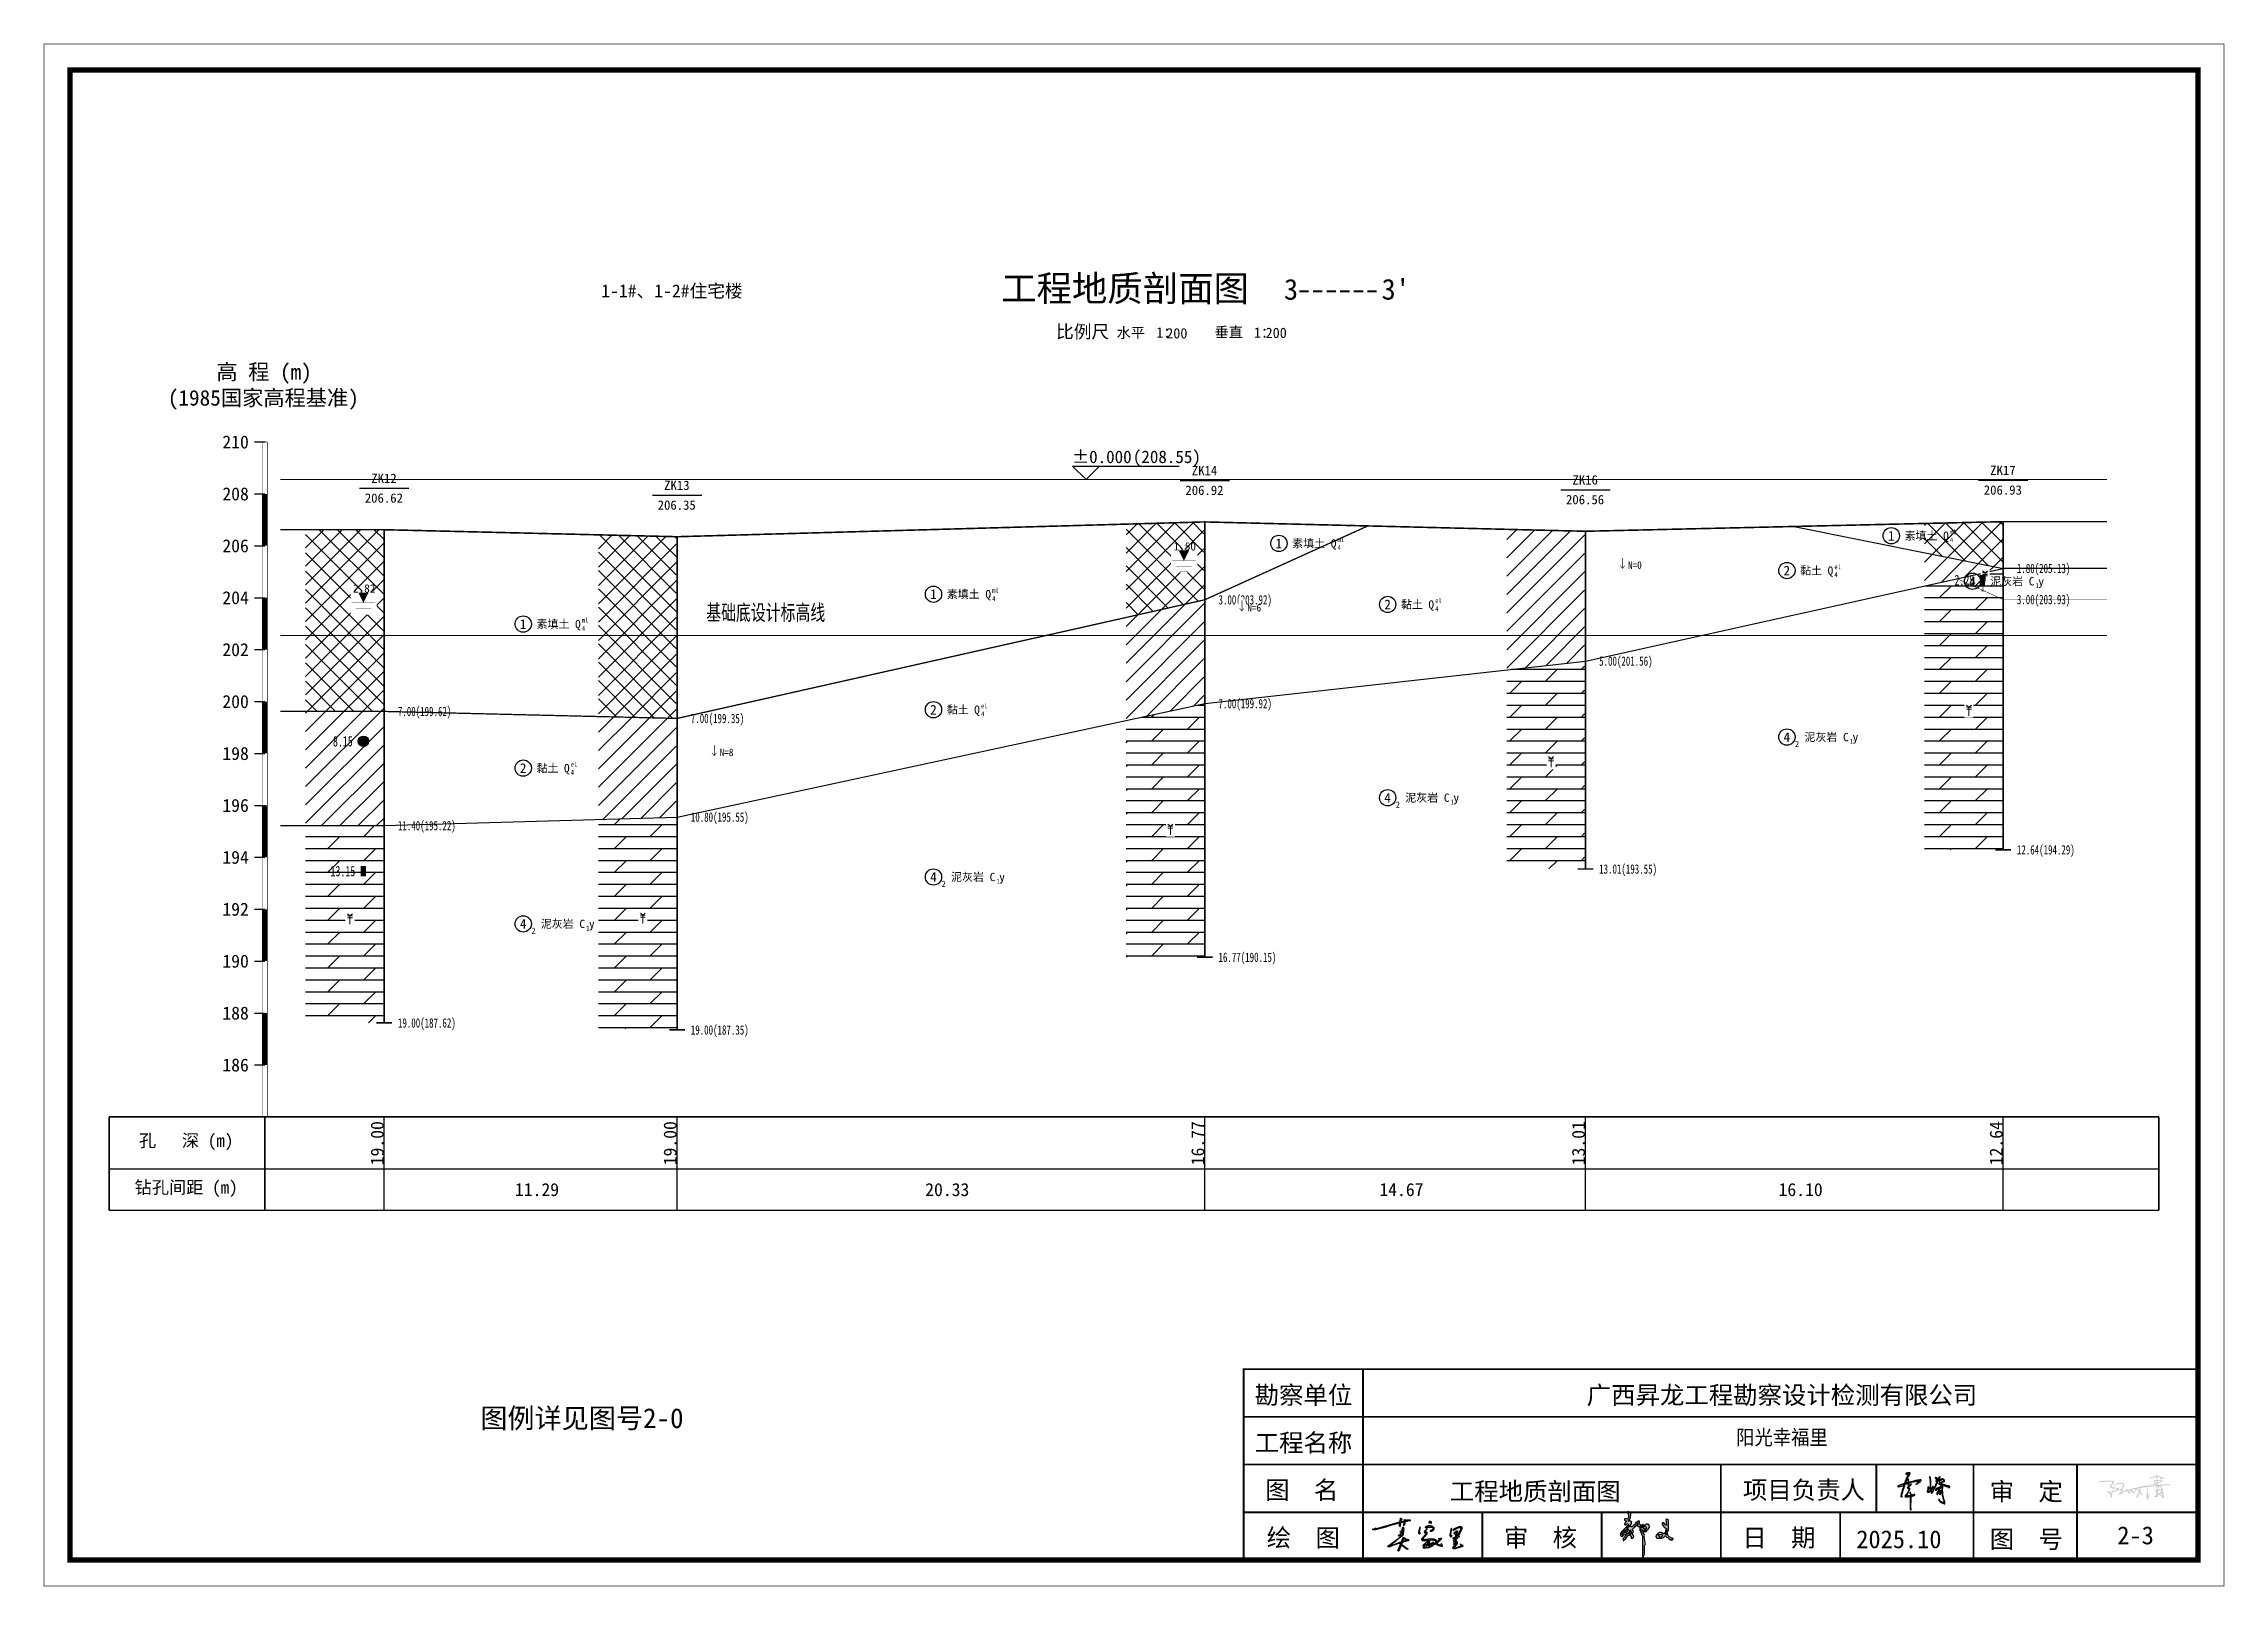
# Model space of a CAD drawing. Header units: millimetres. Extents: x -255 to 9196, y 129 to 426.
# Drawn here: x 1035.4 to 1455.6, y 129.3 to 426.4 of the extents above; entities that cross this region are included whole.
import ezdxf
from ezdxf.enums import TextEntityAlignment as Align

# ---------------------------------------------------------------- set-up
doc = ezdxf.new("R2010")
doc.units = ezdxf.units.MM
doc.linetypes.add('sx', pattern=[10, 5, 0, 5, 0])
for name, color, linetype in [('GiCAD_PouMian', 7, 'Continuous'), ('GICAD_QUYANG', 7, 'Continuous'), ('地质-图框', 7, 'Continuous'), ('地质-地层符号', 3, 'Continuous'), ('地质-地层线', 7, 'Continuous'), ('地质-地面线', 7, 'Continuous'), ('地质-填充花纹', 4, 'Continuous'), ('地质-文字', 7, 'Continuous'), ('地质-标注栏', 7, 'Continuous'), ('地质-标贯', 7, 'Continuous'), ('地质-水位线', 5, 'Continuous'), ('地质-钻孔', 7, 'Continuous')]:
    doc.layers.add(name, color=color, linetype=linetype)
doc.layers.add('不打印', color=7, linetype='Continuous', plot=False)
doc.styles.add('BG_ST', font='SIMSUN_0.TTF', dxfattribs={"width": 0.7})
doc.styles.add('LZ_FONTS_FS', font='simfang_0.ttf', dxfattribs={"width": 0.7})
doc.styles.add('LZ_PMT_LINE', font='SIMSUN_0.TTF', dxfattribs={"height": 2})
doc.styles.get("Standard").update_dxf_attribs({"font": 'simfang_0.ttf', "height": 2.5})
doc.styles.add('地下水位', font='simfang_0.ttf', dxfattribs={"width": 0.7, "height": 1.58})
doc.styles.add('地层编号', font='simfang_0.ttf', dxfattribs={"width": 0.7, "height": 1.85})
doc.styles.add('层底标注', font='simfang_0.ttf', dxfattribs={"width": 0.7, "height": 1.8})
doc.styles.add('岩土名称', font='simfang_0.ttf', dxfattribs={"width": 0.7, "height": 1.55})
doc.styles.add('时代', font='simfang_0.ttf', dxfattribs={"width": 0.7, "height": 1.6})
doc.styles.add('标注栏数据', font='simfang_0.ttf', dxfattribs={"width": 0.7, "height": 2.5})
doc.styles.add('标注栏项目', font='simfang_0.ttf', dxfattribs={"width": 0.7, "height": 3})
doc.styles.add('标贯动探', font='simfang_0.ttf', dxfattribs={"width": 0.7, "height": 1.45})
doc.styles.add('标题', font='simfang_0.ttf', dxfattribs={"width": 0.7, "height": 8})
doc.styles.add('钻孔标注', font='simfang_0.ttf', dxfattribs={"width": 0.7, "height": 1.8})
doc.styles.add('高程系统', font='simfang_0.ttf', dxfattribs={"width": 0.7, "height": 3})
doc.linetypes.add('bzhjcx', pattern='A,0.001,[2,XX1.shx,S=1,R=0,X=1,Y=0],-2', length=2.001)
doc.linetypes.add('swx', pattern='A,7,-1.5,["●",LZ_PMT_LINE,S=0.05,R=0,X=0,Y=0],-1.5', length=10)
pattern_1 = [(0, (0, 0), (0, 2.3), []), (45, (0, 0), (4e-16, 4.6), [3.25269, -6.505382])]
pattern_2 = [(45, (0, 0), (-1.767767, 1.767767), []), (135, (0, 0), (-1.767767, -1.767767), [])]
pattern_3 = [(45, (0, 0), (-1.767767, 1.767767), [])]

msp = doc.modelspace()

# ---------------------------------------------------------------- texts
at = {"color": 2, "style": 'LZ_FONTS_FS'}
msp.add_text('1-1#、1-2#住宅楼', height=2.5, dxfattribs=at).set_placement((1142.84, 377.53))
at = {"style": 'LZ_FONTS_FS'}
msp.add_text('3', height=4, dxfattribs=at).set_placement((1277.11, 377.09, -12.5), align=Align.RIGHT)
for s, height, p in [("3'", 4, (1293.19, 377.1, -12.5)), ('比例尺', 2.5, (1230.47, 369.69, -12.5)), ('水平', 2, (1242.14, 369.71, -12.5)), ('1：', 2, (1249.78, 369.78, -12.5)), ('200', 2, (1251.7, 369.62, -12.5)), ('垂直', 2, (1261.02, 369.86, -12.5)), ('1：', 2, (1268.6, 369.77, -12.5)), ('200', 2, (1270.85, 369.71, -12.5))]:
    msp.add_text(s, height=height, dxfattribs=at).set_placement(p)
at = {"linetype": 'Continuous', "style": 'BG_ST', "width": 0.7}
msp.add_text('基础底设计标高线', height=3, dxfattribs=at).set_placement((1163.08, 314.44), align=Align.BOTTOM_LEFT)
for s, p in [('勘察单位', (1268.74, 164.39)), ('工程名称', (1268.74, 155.2)), ('图  名', (1270.77, 146.11)), ('项目负责人', (1362.81, 146.11)), ('审  定', (1410.35, 145.81)), ('绘  图', (1271.06, 136.92)), ('审  核', (1316.74, 136.92)), ('日  期', (1362.7, 136.92)), ('2025.10', (1384.65, 136.62)), ('图  号', (1410.35, 136.62)), ('2-3', (1434.94, 137.37))]:
    msp.add_text(s, height=3.447).set_placement(p)
at = {"style": 'LZ_PMT_LINE'}
msp.add_text('广西昇龙工程勘察设计检测有限公司', height=3.4474, dxfattribs=at).set_placement((1370.33, 164.39), align=Align.CENTER)
for s, height, p in [('图例详见图号2-0', 3.83, (1139.13, 159.75)), ('工程地质剖面图', 3.447, (1322.79, 145.84))]:
    msp.add_text(s, height=height).set_placement(p, align=Align.CENTER)
at = {"width": 0.9}
msp.add_text('阳光幸福里', height=2.873, dxfattribs=at).set_placement((1370.33, 156.53), align=Align.CENTER)
at = {"layer": 'GiCAD_PouMian', "color": 7, "style": '标题'}
msp.add_text('工程地质剖面图', height=5, dxfattribs=at).set_placement((1219.9, 376.77))
at = {"layer": 'GICAD_QUYANG', "color": 1, "linetype": 'Continuous', "width": 0.7}
for s, p in [('8.15', (1091.16, 291.04)), ('13.15', (1090.69, 266.04))]:
    msp.add_text(s, height=2, dxfattribs=at).set_placement(p)
at = {"layer": '地质-地层符号', "color": 7, "linetype": 'Continuous'}
for s, height, style, p in [('1', 1.85, '地层编号', (1390.75, 330.7)), ('素填土', 1.55, '岩土名称', (1393.95, 330.85)), ('Q', 1.6, '时代', (1401.39, 330.83)), ('1', 1.85, '地层编号', (1272.76, 329.23)), ('素填土', 1.55, '岩土名称', (1275.97, 329.38)), ('Q', 1.6, '时代', (1283.4, 329.35)), ('2', 1.85, '地层编号', (1370.63, 323.99)), ('黏土', 1.55, '岩土名称', (1373.83, 324.14)), ('Q', 1.6, '时代', (1379.12, 324.12)), ('C', 1.6, '时代', (1417.88, 322.05)), ('1', 1.85, '地层编号', (1206.22, 319.44)), ('素填土', 1.55, '岩土名称', (1209.42, 319.59)), ('Q', 1.6, '时代', (1216.86, 319.57)), ('黏土', 1.55, '岩土名称', (1296.92, 317.62)), ('y', 1.6, '时代', (1419.72, 322.05)), ('1', 1.85, '地层编号', (1127.17, 313.69)), ('素填土', 1.55, '岩土名称', (1130.38, 313.84)), ('Q', 1.6, '时代', (1137.81, 313.82)), ('2', 1.85, '地层编号', (1293.72, 317.47)), ('Q', 1.6, '时代', (1302.21, 317.59)), ('2', 1.85, '地层编号', (1206.22, 297.19)), ('黏土', 1.55, '岩土名称', (1209.42, 297.34)), ('Q', 1.6, '时代', (1214.71, 297.32)), ('4', 1.85, '地层编号', (1370.63, 291.93)), ('2', 1.2, '地层编号', (1372.83, 290.93)), ('泥灰岩', 1.55, '岩土名称', (1374.66, 292.08)), ('C', 1.6, '时代', (1382.1, 292.05)), ('y', 1.6, '时代', (1383.94, 292.05)), ('2', 1.85, '地层编号', (1127.17, 285.94)), ('黏土', 1.55, '岩土名称', (1130.38, 286.09)), ('Q', 1.6, '时代', (1135.67, 286.07)), ('4', 1.85, '地层编号', (1293.72, 280.24)), ('泥灰岩', 1.55, '岩土名称', (1297.75, 280.39)), ('C', 1.6, '时代', (1305.19, 280.37)), ('y', 1.6, '时代', (1307.03, 280.37)), ('2', 1.2, '地层编号', (1295.92, 279.24)), ('4', 1.85, '地层编号', (1206.22, 264.98)), ('2', 1.2, '地层编号', (1208.42, 263.98)), ('泥灰岩', 1.55, '岩土名称', (1210.25, 265.13)), ('C', 1.6, '时代', (1217.69, 265.1)), ('y', 1.6, '时代', (1219.53, 265.1)), ('4', 1.85, '地层编号', (1127.17, 255.94)), ('泥灰岩', 1.55, '岩土名称', (1131.21, 256.09)), ('C', 1.6, '时代', (1138.64, 256.07)), ('y', 1.6, '时代', (1140.48, 256.07)), ('2', 1.2, '地层编号', (1129.38, 254.94))]:
    msp.add_text(s, height=height, dxfattribs=dict(at, style=style)).set_placement(p)
at = {"layer": '地质-地层符号', "color": 7, "linetype": 'Continuous', "style": '时代', "width": 0.8}
for s, p in [('ml', (1402.69, 331.89)), ('4', (1284.71, 328.85)), ('ml', (1284.71, 330.42)), ('4', (1402.69, 330.33)), ('4', (1380.43, 323.62)), ('el', (1380.43, 325.18)), ('4', (1218.16, 319.07)), ('ml', (1218.16, 320.63)), ('el', (1303.52, 318.66)), ('1', (1419.19, 321.55)), ('ml', (1139.12, 314.88)), ('4', (1303.52, 317.09)), ('4', (1139.12, 313.32)), ('el', (1216.02, 298.38)), ('4', (1216.02, 296.82)), ('1', (1383.4, 291.55)), ('4', (1136.97, 285.57)), ('el', (1136.97, 287.13)), ('1', (1306.5, 279.87)), ('1', (1218.99, 264.6)), ('1', (1139.95, 255.57))]:
    msp.add_text(s, height=0.96, dxfattribs=at).set_placement(p)
at = {"layer": '地质-文字', "color": 7, "linetype": 'Continuous', "style": '高程系统'}
for s, p in [('高 程 (m)', (1068.69, 361.69)), ('(1985国家高程基准)', (1059.35, 356.69))]:
    msp.add_text(s, height=3, dxfattribs=at).set_placement(p)
at = {"layer": '地质-文字', "color": 7, "linetype": 'Continuous', "style": '层底标注', "width": 0.7}
for s, p in [('1.80(205.13)', (1415.59, 324.44)), ('3.00(203.92)', (1261.77, 318.39)), ('3.00(203.93)', (1415.59, 318.44)), ('5.00(201.56)', (1335.11, 306.59)), ('7.00(199.62)', (1103.68, 296.89)), ('7.00(199.92)', (1261.77, 298.39)), ('7.00(199.35)', (1160.11, 295.54)), ('10.80(195.55)', (1160.11, 276.54)), ('11.40(195.22)', (1103.68, 274.89)), ('12.64(194.29)', (1415.59, 270.24)), ('13.01(193.55)', (1335.11, 266.54)), ('16.77(190.15)', (1261.77, 249.54)), ('19.00(187.62)', (1103.68, 236.89)), ('19.00(187.35)', (1160.11, 235.54))]:
    msp.add_text(s, height=1.8, dxfattribs=at).set_placement(p)
at = {"layer": '地质-标注栏', "color": 7, "linetype": 'Continuous', "style": '标注栏数据'}
for s, p in [('19.00', (1100.93, 210.37)), ('19.00', (1157.36, 210.37)), ('16.77', (1259.02, 210.37)), ('13.01', (1332.36, 210.37)), ('12.64', (1412.84, 210.37))]:
    msp.add_text(s, height=2.5, rotation=90, dxfattribs=at).set_placement(p)
at = {"layer": '地质-标注栏', "color": 7, "linetype": 'Continuous', "style": '标注栏项目'}
for s, p in [('孔   深 (m)', (1053.79, 213.19)), ('钻孔间距 (m)', (1052.95, 204.19))]:
    msp.add_text(s, height=2.43, dxfattribs=at).set_placement(p, align=Align.BOTTOM_LEFT)
at = {"layer": '地质-标注栏', "color": 7, "linetype": 'Continuous', "style": '标注栏数据'}
for s, p in [('11.29', (1126.22, 204.44)), ('20.33', (1205.26, 204.44)), ('14.67', (1292.76, 204.44)), ('16.10', (1369.67, 204.44))]:
    msp.add_text(s, height=2.5, dxfattribs=at).set_placement(p)
at = {"layer": '地质-标贯', "color": 6, "linetype": 'Continuous', "style": '标贯动探', "width": 0.9}
for s, p in [('N=0', (1340.66, 325.24)), ('N=6', (1267.32, 317.04)), ('N=8', (1165.66, 289.19))]:
    msp.add_text(s, height=1.45, dxfattribs=at).set_placement(p)
at = {"layer": '地质-钻孔', "color": 7, "linetype": 'Continuous', "style": '钻孔标注'}
for s, p in [('ZK14', (1256.63, 343.29)), ('ZK17', (1410.45, 343.34)), ('ZK12', (1098.54, 341.79)), ('ZK13', (1154.97, 340.44)), ('206.92', (1255.39, 339.49)), ('ZK16', (1329.97, 341.49)), ('206.93', (1409.21, 339.54)), ('206.62', (1097.3, 337.99)), ('206.35', (1153.72, 336.64)), ('206.56', (1328.72, 337.69))]:
    msp.add_text(s, height=1.8, dxfattribs=at).set_placement(p)

# ---------------------------------------------------------------- blocks, each defined once
blk = doc.blocks.new('WipeoutBlock')
blk.add_wipeout([(0, 0), (0, 1), (1, 1), (1, 0)])
blk = doc.blocks.new('FHzhong.dwg')
at = {"color": 1, "lineweight": 0}
for p, q in [((1.06, 1.62), (0.57, 2.04)), ((0.57, 1.62), (1.53, 1.62)), ((0.57, 1.25), (1.53, 1.25)), ((1.05, 0), (1.05, 1.62)), ((1.06, 1.62), (1.53, 2.04))]:
    blk.add_line(p, q, dxfattribs=at)
blk = doc.blocks.new('FHqiang.dwg')
at = {"color": 1, "lineweight": 0}
for p, q in [((1.06, 1.62), (0.57, 2.04)), ((0.57, 1.62), (1.53, 1.62)), ((0.57, 1.32), (1.53, 1.32)), ((0.57, 1.02), (1.53, 1.02)), ((1.05, 0), (1.05, 1.62)), ((1.06, 1.62), (1.53, 2.04))]:
    blk.add_line(p, q, dxfattribs=at)
blk = doc.blocks.new('gkqy_yuan.dwg不标1')
at = {"layer": 'GiCAD_PouMian'}
h = blk.add_hatch(color=1, dxfattribs=at)
edge = h.paths.add_edge_path()
edge.add_arc((0, 0), 1, 0, 360)
at = {"layer": 'GICAD_QUYANG', "color": 1}
blk.add_circle((0, 0), 1, dxfattribs=at)
blk = doc.blocks.new('gkqy_yan.dwg不标1', base_point=(0, -1))
at = {"color": 1}
blk.add_solid([(-0.5, -2), (-0.5, 0), (0.5, -2), (0.5, 0)], dxfattribs=at)
blk = doc.blocks.new('gkbgfh')
at = {"linetype": 'Continuous'}
blk.add_wipeout([(-0.23, -0.2), (1.12, -0.2), (1.12, 2.33), (-0.23, 2.33)], dxfattribs=at).dxf.layer = '地质-标贯'
at = {"color": 1, "const_width": 0.1}
for points in [[(0.01, 0.61), (0.46, 0.08), (0.88, 0.64)], [(0.46, 2.13), (0.46, 0.08)]]:
    blk.add_lwpolyline(points, dxfattribs=at)
blk = doc.blocks.new('shuiweifh')
at = {"linetype": 'swx'}
blk.add_wipeout([(-2.47, -2.24), (2.54, -2.24), (2.54, 2.22), (-2.47, 2.22)], dxfattribs=at).dxf.layer = '地质-水位线'
at = {"color": 5}
for points, const_width in [([(-2.25, 0.02), (2.32, 0.02)], 0.075), ([(-1.5, -1), (1.5, -1)], 0.075), ([(-0.75, -2), (0.75, -2)], 0.05)]:
    blk.add_lwpolyline(points, dxfattribs=dict(at, const_width=const_width))
blk.add_lwpolyline([(0, 0, 0, 2, 0), (0, 2, 2, 2, 0)], format="xyseb", dxfattribs=at)
blk = doc.blocks.new('GC6')
blk.add_wipeout([(-2.26, 6.01), (17.92, 6.01), (17.93, 2.69), (-2.15, 2.71), (-2.27, 2.72)])
blk.add_text('(208.55)', height=2.408).set_placement((9.01, 3.19))
blk.add_wipeout([(-2.8, 2.72), (2.91, 2.72), (0.06, -0.14), (0.06, -0.14)])
at = {"color": 3}
for p, q in [((0, 0), (-2.6, 2.6)), ((-2.6, 2.6), (17.93, 2.6)), ((0, 0), (2.59, 2.6))]:
    blk.add_line(p, q, dxfattribs=at)
blk.add_text('±0.000', height=2.408).set_placement((-2.69, 3.18))
blk = doc.blocks.new('zhengyi')
h = blk.add_hatch(color=256)
h.dxf.hatch_style = 1
h.paths.add_polyline_path([(256.693, 181.627), (256.708, 181.638), (256.715, 181.643), (256.717, 181.651), (256.713, 181.659), (256.726, 181.657), (256.735, 181.66), (256.745, 181.669), (256.745, 181.673), (256.745, 181.675), (256.745, 181.68), (256.765, 181.68), (256.765, 181.711), (256.761, 181.711), (256.759, 181.711), (256.755, 181.711), (256.755, 181.721), (256.734, 181.721), (256.725, 181.697), (256.717, 181.686), (256.698, 181.669), (256.679, 181.655), (256.663, 181.652), (256.64, 181.659), (256.64, 181.669), (256.63, 181.669), (256.626, 181.652), (256.616, 181.642), (256.599, 181.638), (256.599, 181.628), (256.609, 181.628), (256.607, 181.624), (256.61, 181.618), (256.614, 181.617), (256.607, 181.593), (256.598, 181.58), (256.578, 181.565), (256.547, 181.565), (256.536, 181.565), (256.535, 181.556), (256.523, 181.55), (256.515, 181.555), (256.511, 181.547), (256.517, 181.535), (256.526, 181.534), (256.526, 181.513), (256.536, 181.513), (256.539, 181.522), (256.541, 181.526), (256.547, 181.534), (256.555, 181.539), (256.566, 181.533), (256.567, 181.523), (256.588, 181.523), (256.588, 181.532), (256.588, 181.536), (256.588, 181.544), (256.601, 181.547), (256.607, 181.548), (256.62, 181.549), (256.626, 181.537), (256.637, 181.531), (256.651, 181.534), (256.651, 181.544), (256.64, 181.544), (256.633, 181.555), (256.632, 181.563), (256.635, 181.575), (256.641, 181.588), (256.644, 181.594), (256.644, 181.596), (256.651, 181.607), (256.645, 181.594), (256.644, 181.594), (256.649, 181.58), (256.661, 181.575), (256.661, 181.555), (256.672, 181.555), (256.672, 181.55), (256.672, 181.548), (256.672, 181.544), (256.682, 181.544), (256.682, 181.555), (256.697, 181.563), (256.699, 181.585), (256.687, 181.596), (256.687, 181.615)])
h.paths.add_polyline_path([(256.666, 181.732), (256.653, 181.746), (256.638, 181.749), (256.62, 181.742), (256.618, 181.759), (256.625, 181.771), (256.64, 181.779), (256.65, 181.805), (256.654, 181.819), (256.656, 181.846), (256.655, 181.868), (256.648, 181.881), (256.63, 181.893), (256.622, 181.9), (256.609, 181.897), (256.604, 181.888), (256.602, 181.884), (256.605, 181.878), (256.609, 181.878), (256.619, 181.848), (256.621, 181.831), (256.62, 181.799), (256.611, 181.791), (256.607, 181.787), (256.599, 181.779), (256.582, 181.782), (256.574, 181.783), (256.557, 181.784), (256.553, 181.773), (256.557, 181.763), (256.567, 181.758), (256.58, 181.751), (256.583, 181.732), (256.573, 181.721), (256.56, 181.715), (256.555, 181.704), (256.557, 181.69), (256.568, 181.683), (256.584, 181.688), (256.588, 181.7), (256.602, 181.703), (256.613, 181.697), (256.62, 181.685), (256.576, 181.641), (256.554, 181.619), (256.51, 181.575), (256.494, 181.554), (256.489, 181.539), (256.489, 181.513), (256.499, 181.501), (256.511, 181.498), (256.526, 181.503), (256.526, 181.534), (256.517, 181.535), (256.511, 181.547), (256.515, 181.555), (256.523, 181.55), (256.535, 181.556), (256.536, 181.565), (256.547, 181.565), (256.547, 181.575), (256.567, 181.592), (256.578, 181.6), (256.599, 181.617), (256.599, 181.628), (256.599, 181.638), (256.616, 181.642), (256.626, 181.652), (256.63, 181.669), (256.64, 181.669), (256.64, 181.68), (256.645, 181.68), (256.647, 181.68), (256.651, 181.68), (256.662, 181.698), (256.666, 181.71)])
h.paths.add_polyline_path([(256.698, 181.518), (256.682, 181.534), (256.682, 181.544), (256.672, 181.544), (256.672, 181.548), (256.672, 181.55), (256.672, 181.555), (256.651, 181.555), (256.651, 181.544), (256.651, 181.534), (256.637, 181.531), (256.626, 181.537), (256.62, 181.549), (256.607, 181.548), (256.601, 181.547), (256.588, 181.544), (256.588, 181.536), (256.588, 181.532), (256.588, 181.523), (256.578, 181.523), (256.578, 181.513), (256.569, 181.51), (256.564, 181.508), (256.557, 181.503), (256.559, 181.489), (256.554, 181.478), (256.541, 181.471), (256.532, 181.462), (256.529, 181.453), (256.531, 181.44), (256.533, 181.434), (256.542, 181.431), (256.547, 181.435), (256.575, 181.465), (256.589, 181.481), (256.614, 181.513), (256.633, 181.517), (256.646, 181.514), (256.661, 181.503), (256.661, 181.49), (256.661, 181.484), (256.661, 181.471), (256.678, 181.468), (256.69, 181.471), (256.703, 181.482), (256.704, 181.504)])
h.paths.add_polyline_path([(256.872, 181.624), (256.865, 181.632), (256.849, 181.643), (256.854, 181.65), (256.862, 181.652), (256.87, 181.648), (256.87, 181.659), (256.849, 181.659), (256.849, 181.68), (256.818, 181.68), (256.818, 181.669), (256.825, 181.67), (256.831, 181.666), (256.833, 181.659), (256.837, 181.654), (256.834, 181.645), (256.828, 181.643), (256.824, 181.641), (256.818, 181.644), (256.818, 181.648), (256.807, 181.648), (256.807, 181.586), (256.818, 181.586), (256.818, 181.596), (256.824, 181.602), (256.83, 181.603), (256.838, 181.602), (256.849, 181.597), (256.853, 181.586), (256.849, 181.575), (256.87, 181.575), (256.87, 181.596), (256.878, 181.596), (256.882, 181.596), (256.89, 181.596), (256.89, 181.607), (256.88, 181.607)])
h.paths.add_polyline_path([(256.831, 181.666), (256.825, 181.67), (256.818, 181.669), (256.818, 181.68), (256.807, 181.68), (256.808, 181.687), (256.804, 181.694), (256.797, 181.695), (256.787, 181.7), (256.784, 181.713), (256.791, 181.721), (256.798, 181.729), (256.796, 181.743), (256.786, 181.747), (256.773, 181.744), (256.766, 181.741), (256.755, 181.732), (256.755, 181.711), (256.759, 181.711), (256.761, 181.711), (256.765, 181.711), (256.765, 181.68), (256.765, 181.669), (256.78, 181.66), (256.79, 181.658), (256.807, 181.659), (256.807, 181.648), (256.818, 181.648), (256.818, 181.644), (256.824, 181.641), (256.828, 181.643), (256.834, 181.645), (256.837, 181.654), (256.833, 181.659)])
h.paths.add_polyline_path([(256.953, 181.68), (256.933, 181.695), (256.912, 181.697), (256.89, 181.685), (256.876, 181.677), (256.861, 181.679), (256.849, 181.69), (256.849, 181.659), (256.901, 181.659), (256.898, 181.655), (256.901, 181.649), (256.906, 181.648), (256.91, 181.635), (256.904, 181.622), (256.89, 181.617), (256.89, 181.607), (256.89, 181.596), (256.882, 181.596), (256.878, 181.596), (256.87, 181.596), (256.87, 181.575), (256.911, 181.575), (256.917, 181.594), (256.923, 181.604), (256.937, 181.617), (256.953, 181.637), (256.958, 181.654)])
h.paths.add_polyline_path([(256.879, 181.52), (256.874, 181.534), (256.859, 181.544), (256.859, 181.575), (256.849, 181.575), (256.853, 181.586), (256.849, 181.597), (256.838, 181.602), (256.83, 181.603), (256.824, 181.602), (256.818, 181.596), (256.818, 181.586), (256.818, 181.565), (256.837, 181.526), (256.844, 181.504), (256.849, 181.461), (256.849, 181.323), (256.849, 181.255), (256.849, 181.117), (256.857, 181.117), (256.861, 181.117), (256.87, 181.117), (256.862, 181.154), (256.865, 181.176), (256.88, 181.211), (256.88, 181.269), (256.88, 181.298), (256.88, 181.357), (256.89, 181.368), (256.893, 181.378), (256.89, 181.393), (256.884, 181.437), (256.881, 181.459), (256.875, 181.503)])
h.paths.add_polyline_path([(257.234, 181.544), (257.226, 181.54), (257.222, 181.538), (257.213, 181.534), (257.213, 181.544), (257.172, 181.544), (257.149, 181.562), (257.124, 181.564), (257.099, 181.549), (257.086, 181.537), (257.08, 181.531), (257.068, 181.518), (257.063, 181.499), (257.066, 181.487), (257.078, 181.471), (257.124, 181.468), (257.148, 181.47), (257.193, 181.482), (257.197, 181.49), (257.199, 181.494), (257.203, 181.503), (257.217, 181.505), (257.228, 181.499), (257.234, 181.487), (257.261, 181.473), (257.274, 181.465), (257.297, 181.445), (257.308, 181.441), (257.314, 181.438), (257.323, 181.43), (257.331, 181.446), (257.335, 181.455), (257.344, 181.471), (257.328, 181.465), (257.313, 181.469), (257.302, 181.482), (257.28, 181.493), (257.269, 181.502), (257.255, 181.523), (257.247, 181.523), (257.243, 181.523), (257.234, 181.523)])
h.paths.add_polyline_path([(257.168, 181.518), (257.169, 181.511), (257.167, 181.503), (257.153, 181.489), (257.138, 181.485), (257.12, 181.492), (257.119, 181.501), (257.107, 181.507), (257.099, 181.503), (257.099, 181.511), (257.099, 181.515), (257.099, 181.523), (257.124, 181.523), (257.136, 181.523), (257.161, 181.523)], flags=16)
h.paths.add_polyline_path([(257.265, 181.663), (257.265, 181.696), (257.265, 181.763), (257.252, 181.774), (257.241, 181.777), (257.224, 181.773), (257.227, 181.736), (257.229, 181.717), (257.234, 181.68), (257.226, 181.68), (257.222, 181.68), (257.213, 181.68), (257.208, 181.696), (257.203, 181.703), (257.193, 181.716), (257.185, 181.723), (257.171, 181.72), (257.167, 181.711), (257.167, 181.693), (257.171, 181.683), (257.182, 181.669), (257.198, 181.65), (257.208, 181.641), (257.229, 181.628), (257.235, 181.621), (257.232, 181.61), (257.224, 181.607), (257.224, 181.596), (257.234, 181.596), (257.234, 181.584), (257.234, 181.578), (257.234, 181.565), (257.255, 181.565), (257.248, 181.576), (257.253, 181.592), (257.265, 181.596)])
h.paths.add_polyline_path([(257.245, 181.565), (257.234, 181.565), (257.234, 181.578), (257.234, 181.584), (257.234, 181.596), (257.224, 181.596), (257.224, 181.565), (257.22, 181.565), (257.218, 181.565), (257.213, 181.565), (257.213, 181.534), (257.222, 181.538), (257.226, 181.54), (257.234, 181.544), (257.234, 181.534), (257.245, 181.534)])
for p, q in [((256.557, 181.784), (256.553, 181.773)), ((256.553, 181.773), (256.557, 181.763)), ((256.56, 181.715), (256.555, 181.704)), ((256.555, 181.704), (256.557, 181.69)), ((256.574, 181.783), (256.557, 181.784)), ((256.557, 181.763), (256.567, 181.758)), ((256.557, 181.69), (256.568, 181.683)), ((256.573, 181.721), (256.56, 181.715)), ((256.567, 181.758), (256.58, 181.751)), ((256.583, 181.732), (256.573, 181.721)), ((256.582, 181.782), (256.574, 181.783)), ((256.58, 181.751), (256.583, 181.732)), ((256.599, 181.779), (256.582, 181.782)), ((256.584, 181.688), (256.588, 181.7)), ((256.588, 181.7), (256.602, 181.703)), ((256.607, 181.787), (256.599, 181.779)), ((256.604, 181.888), (256.602, 181.884)), ((256.602, 181.884), (256.605, 181.878)), ((256.602, 181.703), (256.613, 181.697)), ((256.609, 181.897), (256.604, 181.888)), ((256.605, 181.878), (256.609, 181.878)), ((256.611, 181.791), (256.607, 181.787)), ((256.622, 181.9), (256.609, 181.897)), ((256.609, 181.878), (256.619, 181.848)), ((256.62, 181.799), (256.611, 181.791)), ((256.613, 181.697), (256.62, 181.685)), ((256.618, 181.759), (256.625, 181.771)), ((256.62, 181.742), (256.618, 181.759)), ((256.619, 181.848), (256.621, 181.831)), ((256.621, 181.831), (256.62, 181.799)), ((256.638, 181.749), (256.62, 181.742)), ((256.63, 181.893), (256.622, 181.9)), ((256.625, 181.771), (256.64, 181.779)), ((256.648, 181.881), (256.63, 181.893)), ((256.653, 181.746), (256.638, 181.749)), ((256.64, 181.779), (256.65, 181.805)), ((256.655, 181.868), (256.648, 181.881)), ((256.65, 181.805), (256.654, 181.819)), ((256.651, 181.68), (256.662, 181.698)), ((256.666, 181.732), (256.653, 181.746)), ((256.654, 181.819), (256.656, 181.846)), ((256.656, 181.846), (256.655, 181.868)), ((256.662, 181.698), (256.666, 181.71)), ((256.666, 181.71), (256.666, 181.732)), ((256.725, 181.697), (256.717, 181.686)), ((256.734, 181.721), (256.725, 181.697)), ((256.755, 181.721), (256.734, 181.721)), ((256.734, 181.721), (256.755, 181.721)), ((256.755, 181.721), (256.734, 181.721)), ((256.766, 181.741), (256.755, 181.732)), ((256.755, 181.732), (256.755, 181.711)), ((256.755, 181.711), (256.755, 181.732)), ((256.755, 181.732), (256.755, 181.711)), ((256.755, 181.711), (256.755, 181.721)), ((256.755, 181.721), (256.755, 181.711)), ((256.755, 181.711), (256.755, 181.721)), ((256.755, 181.711), (256.759, 181.711)), ((256.759, 181.711), (256.755, 181.711)), ((256.759, 181.711), (256.761, 181.711)), ((256.761, 181.711), (256.759, 181.711)), ((256.761, 181.711), (256.765, 181.711)), ((256.765, 181.711), (256.761, 181.711)), ((256.765, 181.711), (256.765, 181.669)), ((256.765, 181.669), (256.765, 181.711)), ((256.765, 181.711), (256.765, 181.669)), ((256.765, 181.68), (256.765, 181.711)), ((256.765, 181.711), (256.765, 181.68)), ((256.765, 181.68), (256.765, 181.711)), ((256.773, 181.744), (256.766, 181.741)), ((256.786, 181.747), (256.773, 181.744)), ((256.784, 181.713), (256.791, 181.721)), ((256.787, 181.7), (256.784, 181.713)), ((256.796, 181.743), (256.786, 181.747)), ((256.797, 181.695), (256.787, 181.7)), ((256.791, 181.721), (256.798, 181.729)), ((256.798, 181.729), (256.796, 181.743)), ((256.804, 181.694), (256.797, 181.695)), ((256.808, 181.687), (256.804, 181.694)), ((256.861, 181.679), (256.849, 181.69)), ((256.849, 181.69), (256.849, 181.659)), ((256.849, 181.659), (256.849, 181.69)), ((256.849, 181.69), (256.849, 181.659)), ((256.912, 181.697), (256.89, 181.685)), ((256.933, 181.695), (256.912, 181.697)), ((256.953, 181.68), (256.933, 181.695)), ((257.171, 181.72), (257.167, 181.711)), ((257.167, 181.711), (257.167, 181.693)), ((257.167, 181.693), (257.171, 181.683)), ((257.185, 181.723), (257.171, 181.72)), ((257.193, 181.716), (257.185, 181.723)), ((257.203, 181.703), (257.193, 181.716)), ((257.208, 181.696), (257.203, 181.703)), ((257.213, 181.68), (257.208, 181.696)), ((257.241, 181.777), (257.224, 181.773)), ((257.224, 181.773), (257.227, 181.736)), ((257.227, 181.736), (257.229, 181.717)), ((257.229, 181.717), (257.234, 181.68)), ((257.252, 181.774), (257.241, 181.777)), ((257.265, 181.763), (257.252, 181.774)), ((257.265, 181.696), (257.265, 181.763)), ((257.265, 181.663), (257.265, 181.696)), ((256.494, 181.554), (256.489, 181.539)), ((256.489, 181.539), (256.489, 181.513)), ((256.489, 181.513), (256.499, 181.501)), ((256.51, 181.575), (256.494, 181.554)), ((256.499, 181.501), (256.511, 181.498)), ((256.554, 181.619), (256.51, 181.575)), ((256.515, 181.555), (256.511, 181.547)), ((256.511, 181.547), (256.515, 181.555)), ((256.511, 181.547), (256.517, 181.535)), ((256.517, 181.535), (256.511, 181.547)), ((256.511, 181.498), (256.526, 181.503)), ((256.523, 181.55), (256.515, 181.555)), ((256.515, 181.555), (256.523, 181.55)), ((256.517, 181.535), (256.526, 181.534)), ((256.526, 181.534), (256.517, 181.535)), ((256.535, 181.556), (256.523, 181.55)), ((256.523, 181.55), (256.535, 181.556)), ((256.526, 181.534), (256.526, 181.513)), ((256.526, 181.513), (256.526, 181.534)), ((256.526, 181.534), (256.526, 181.513)), ((256.526, 181.503), (256.526, 181.534)), ((256.526, 181.534), (256.526, 181.503)), ((256.526, 181.503), (256.526, 181.534)), ((256.526, 181.513), (256.536, 181.513)), ((256.536, 181.513), (256.526, 181.513)), ((256.526, 181.513), (256.536, 181.513)), ((256.532, 181.462), (256.529, 181.453)), ((256.529, 181.453), (256.531, 181.44)), ((256.531, 181.44), (256.533, 181.434)), ((256.541, 181.471), (256.532, 181.462)), ((256.533, 181.434), (256.542, 181.431)), ((256.536, 181.565), (256.535, 181.556)), ((256.535, 181.556), (256.536, 181.565)), ((256.578, 181.565), (256.536, 181.565)), ((256.536, 181.565), (256.578, 181.565)), ((256.578, 181.565), (256.536, 181.565)), ((256.536, 181.565), (256.547, 181.565)), ((256.547, 181.565), (256.536, 181.565)), ((256.536, 181.565), (256.547, 181.565)), ((256.536, 181.513), (256.539, 181.522)), ((256.539, 181.522), (256.541, 181.526)), ((256.541, 181.526), (256.547, 181.534)), ((256.554, 181.478), (256.541, 181.471)), ((256.542, 181.431), (256.547, 181.435)), ((256.547, 181.575), (256.567, 181.592)), ((256.567, 181.592), (256.547, 181.575)), ((256.547, 181.565), (256.547, 181.575)), ((256.547, 181.575), (256.547, 181.565)), ((256.547, 181.565), (256.547, 181.575)), ((256.547, 181.575), (256.547, 181.565)), ((256.547, 181.565), (256.547, 181.575)), ((256.547, 181.575), (256.547, 181.565)), ((256.547, 181.565), (256.578, 181.565)), ((256.578, 181.565), (256.547, 181.565)), ((256.547, 181.565), (256.578, 181.565)), ((256.547, 181.534), (256.555, 181.539)), ((256.547, 181.435), (256.575, 181.465)), ((256.576, 181.641), (256.554, 181.619)), ((256.559, 181.489), (256.554, 181.478)), ((256.555, 181.539), (256.566, 181.533)), ((256.564, 181.508), (256.557, 181.503)), ((256.557, 181.503), (256.559, 181.489)), ((256.569, 181.51), (256.564, 181.508)), ((256.566, 181.533), (256.567, 181.523)), ((256.567, 181.592), (256.578, 181.6)), ((256.578, 181.6), (256.567, 181.592)), ((256.567, 181.523), (256.588, 181.523)), ((256.588, 181.523), (256.567, 181.523)), ((256.567, 181.523), (256.588, 181.523)), ((256.568, 181.683), (256.584, 181.688)), ((256.578, 181.513), (256.569, 181.51)), ((256.575, 181.465), (256.589, 181.481)), ((256.62, 181.685), (256.576, 181.641)), ((256.578, 181.6), (256.599, 181.617)), ((256.599, 181.617), (256.578, 181.6)), ((256.598, 181.58), (256.578, 181.565)), ((256.578, 181.565), (256.598, 181.58)), ((256.588, 181.523), (256.578, 181.523)), ((256.578, 181.523), (256.588, 181.523)), ((256.588, 181.523), (256.578, 181.523)), ((256.578, 181.523), (256.578, 181.513)), ((256.578, 181.513), (256.578, 181.523)), ((256.578, 181.523), (256.578, 181.513)), ((256.588, 181.544), (256.601, 181.547)), ((256.601, 181.547), (256.588, 181.544)), ((256.588, 181.536), (256.588, 181.544)), ((256.588, 181.544), (256.588, 181.536)), ((256.588, 181.532), (256.588, 181.536)), ((256.588, 181.536), (256.588, 181.532)), ((256.588, 181.523), (256.588, 181.532)), ((256.588, 181.532), (256.588, 181.523)), ((256.589, 181.481), (256.614, 181.513)), ((256.607, 181.593), (256.598, 181.58)), ((256.598, 181.58), (256.607, 181.593)), ((256.616, 181.642), (256.599, 181.638)), ((256.599, 181.638), (256.616, 181.642)), ((256.599, 181.638), (256.599, 181.628)), ((256.599, 181.628), (256.599, 181.638)), ((256.599, 181.638), (256.599, 181.628)), ((256.599, 181.617), (256.599, 181.638)), ((256.599, 181.638), (256.599, 181.617)), ((256.599, 181.617), (256.599, 181.638)), ((256.599, 181.628), (256.609, 181.628)), ((256.609, 181.628), (256.599, 181.628)), ((256.599, 181.628), (256.609, 181.628)), ((256.609, 181.628), (256.599, 181.628)), ((256.599, 181.628), (256.609, 181.628)), ((256.609, 181.628), (256.599, 181.628)), ((256.599, 181.628), (256.599, 181.617)), ((256.599, 181.617), (256.599, 181.628)), ((256.599, 181.628), (256.599, 181.617)), ((256.601, 181.547), (256.607, 181.548)), ((256.607, 181.548), (256.601, 181.547)), ((256.609, 181.628), (256.607, 181.624)), ((256.607, 181.624), (256.609, 181.628)), ((256.607, 181.624), (256.61, 181.618)), ((256.61, 181.618), (256.607, 181.624)), ((256.614, 181.617), (256.607, 181.593)), ((256.607, 181.593), (256.614, 181.617)), ((256.607, 181.548), (256.62, 181.549)), ((256.62, 181.549), (256.607, 181.548)), ((256.61, 181.618), (256.614, 181.617)), ((256.614, 181.617), (256.61, 181.618)), ((256.614, 181.513), (256.633, 181.517)), ((256.626, 181.652), (256.616, 181.642)), ((256.616, 181.642), (256.626, 181.652)), ((256.62, 181.549), (256.626, 181.537)), ((256.626, 181.537), (256.62, 181.549)), ((256.63, 181.669), (256.626, 181.652)), ((256.626, 181.652), (256.63, 181.669)), ((256.626, 181.537), (256.637, 181.531)), ((256.637, 181.531), (256.626, 181.537)), ((256.64, 181.669), (256.63, 181.669)), ((256.63, 181.669), (256.64, 181.669)), ((256.64, 181.669), (256.63, 181.669)), ((256.63, 181.669), (256.64, 181.669)), ((256.64, 181.669), (256.63, 181.669)), ((256.63, 181.669), (256.64, 181.669)), ((256.632, 181.563), (256.635, 181.575)), ((256.635, 181.575), (256.632, 181.563)), ((256.633, 181.555), (256.632, 181.563)), ((256.632, 181.563), (256.633, 181.555)), ((256.64, 181.544), (256.633, 181.555)), ((256.633, 181.555), (256.64, 181.544)), ((256.633, 181.517), (256.646, 181.514)), ((256.635, 181.575), (256.641, 181.588)), ((256.641, 181.588), (256.635, 181.575)), ((256.637, 181.531), (256.651, 181.534)), ((256.651, 181.534), (256.637, 181.531)), ((256.64, 181.669), (256.64, 181.68)), ((256.64, 181.68), (256.64, 181.669)), ((256.64, 181.669), (256.64, 181.68)), ((256.64, 181.68), (256.645, 181.68)), ((256.64, 181.659), (256.64, 181.669)), ((256.64, 181.669), (256.64, 181.659)), ((256.64, 181.659), (256.64, 181.669)), ((256.663, 181.652), (256.64, 181.659)), ((256.651, 181.544), (256.64, 181.544)), ((256.64, 181.544), (256.651, 181.544)), ((256.651, 181.544), (256.64, 181.544)), ((256.64, 181.544), (256.651, 181.544)), ((256.651, 181.544), (256.64, 181.544)), ((256.64, 181.544), (256.651, 181.544)), ((256.641, 181.588), (256.645, 181.594)), ((256.645, 181.594), (256.641, 181.588)), ((256.651, 181.607), (256.644, 181.596)), ((256.644, 181.596), (256.651, 181.607)), ((256.644, 181.596), (256.649, 181.58)), ((256.649, 181.58), (256.644, 181.596)), ((256.645, 181.68), (256.647, 181.68)), ((256.645, 181.594), (256.651, 181.607)), ((256.651, 181.607), (256.645, 181.594)), ((256.646, 181.514), (256.661, 181.503)), ((256.647, 181.68), (256.651, 181.68)), ((256.649, 181.58), (256.661, 181.575)), ((256.661, 181.575), (256.649, 181.58)), ((256.672, 181.555), (256.651, 181.555)), ((256.651, 181.555), (256.672, 181.555)), ((256.672, 181.555), (256.651, 181.555)), ((256.651, 181.555), (256.651, 181.534)), ((256.651, 181.534), (256.651, 181.555)), ((256.651, 181.555), (256.651, 181.534)), ((256.651, 181.544), (256.651, 181.555)), ((256.651, 181.555), (256.651, 181.544)), ((256.651, 181.544), (256.651, 181.555)), ((256.651, 181.555), (256.661, 181.555)), ((256.661, 181.555), (256.651, 181.555)), ((256.651, 181.555), (256.661, 181.555)), ((256.651, 181.534), (256.651, 181.544)), ((256.651, 181.544), (256.651, 181.534)), ((256.651, 181.534), (256.651, 181.544)), ((256.661, 181.575), (256.661, 181.555)), ((256.661, 181.555), (256.661, 181.575)), ((256.661, 181.575), (256.661, 181.555)), ((256.661, 181.555), (256.661, 181.575)), ((256.661, 181.575), (256.661, 181.555)), ((256.661, 181.555), (256.661, 181.575)), ((256.661, 181.555), (256.672, 181.555)), ((256.672, 181.555), (256.661, 181.555)), ((256.661, 181.555), (256.672, 181.555)), ((256.661, 181.503), (256.661, 181.49)), ((256.661, 181.49), (256.661, 181.484)), ((256.661, 181.484), (256.661, 181.471)), ((256.661, 181.471), (256.678, 181.468)), ((256.679, 181.655), (256.663, 181.652)), ((256.672, 181.555), (256.672, 181.55)), ((256.672, 181.55), (256.672, 181.555)), ((256.672, 181.55), (256.672, 181.548)), ((256.672, 181.548), (256.672, 181.55)), ((256.672, 181.548), (256.672, 181.544)), ((256.672, 181.544), (256.672, 181.548)), ((256.672, 181.544), (256.682, 181.544)), ((256.682, 181.544), (256.672, 181.544)), ((256.672, 181.544), (256.682, 181.544)), ((256.682, 181.544), (256.672, 181.544)), ((256.672, 181.544), (256.682, 181.544)), ((256.682, 181.544), (256.672, 181.544)), ((256.678, 181.468), (256.69, 181.471)), ((256.698, 181.669), (256.679, 181.655)), ((256.682, 181.555), (256.697, 181.563)), ((256.682, 181.544), (256.682, 181.555)), ((256.682, 181.555), (256.682, 181.544)), ((256.682, 181.544), (256.682, 181.555)), ((256.682, 181.534), (256.682, 181.544)), ((256.682, 181.544), (256.682, 181.534)), ((256.682, 181.534), (256.682, 181.544)), ((256.698, 181.518), (256.682, 181.534)), ((256.687, 181.615), (256.693, 181.627)), ((256.687, 181.596), (256.687, 181.615)), ((256.699, 181.585), (256.687, 181.596)), ((256.69, 181.471), (256.703, 181.482)), ((256.693, 181.627), (256.708, 181.638)), ((256.697, 181.563), (256.699, 181.585)), ((256.717, 181.686), (256.698, 181.669)), ((256.704, 181.504), (256.698, 181.518)), ((256.703, 181.482), (256.704, 181.504)), ((256.708, 181.638), (256.715, 181.643)), ((256.717, 181.651), (256.713, 181.659)), ((256.713, 181.659), (256.726, 181.657)), ((256.715, 181.643), (256.717, 181.651)), ((256.726, 181.657), (256.735, 181.66)), ((256.735, 181.66), (256.745, 181.669)), ((256.745, 181.675), (256.745, 181.68)), ((256.745, 181.68), (256.765, 181.68)), ((256.765, 181.68), (256.745, 181.68)), ((256.745, 181.68), (256.765, 181.68)), ((256.745, 181.673), (256.745, 181.675)), ((256.745, 181.669), (256.745, 181.673)), ((256.765, 181.669), (256.78, 181.66)), ((256.78, 181.66), (256.79, 181.658)), ((256.79, 181.658), (256.807, 181.659)), ((256.807, 181.68), (256.808, 181.687)), ((256.818, 181.68), (256.807, 181.68)), ((256.807, 181.68), (256.818, 181.68)), ((256.818, 181.68), (256.807, 181.68)), ((256.807, 181.659), (256.807, 181.648)), ((256.807, 181.648), (256.807, 181.659)), ((256.807, 181.659), (256.807, 181.648)), ((256.818, 181.648), (256.807, 181.648)), ((256.807, 181.648), (256.818, 181.648)), ((256.818, 181.648), (256.807, 181.648)), ((256.807, 181.648), (256.807, 181.586)), ((256.807, 181.586), (256.807, 181.648)), ((256.807, 181.648), (256.807, 181.586)), ((256.807, 181.648), (256.818, 181.648)), ((256.818, 181.648), (256.807, 181.648)), ((256.807, 181.648), (256.818, 181.648)), ((256.807, 181.586), (256.818, 181.586)), ((256.818, 181.586), (256.807, 181.586)), ((256.807, 181.586), (256.818, 181.586)), ((256.849, 181.68), (256.818, 181.68)), ((256.818, 181.68), (256.849, 181.68)), ((256.849, 181.68), (256.818, 181.68)), ((256.818, 181.68), (256.818, 181.669)), ((256.818, 181.669), (256.818, 181.68)), ((256.818, 181.68), (256.818, 181.669)), ((256.818, 181.669), (256.818, 181.68)), ((256.818, 181.68), (256.818, 181.669)), ((256.818, 181.669), (256.818, 181.68)), ((256.818, 181.669), (256.825, 181.67)), ((256.825, 181.67), (256.818, 181.669)), ((256.818, 181.644), (256.818, 181.648)), ((256.818, 181.648), (256.818, 181.644)), ((256.824, 181.641), (256.818, 181.644)), ((256.818, 181.644), (256.824, 181.641)), ((256.824, 181.602), (256.818, 181.596)), ((256.818, 181.596), (256.824, 181.602)), ((256.818, 181.596), (256.818, 181.565)), ((256.818, 181.565), (256.818, 181.596)), ((256.818, 181.596), (256.818, 181.565)), ((256.818, 181.586), (256.818, 181.596)), ((256.818, 181.596), (256.818, 181.586)), ((256.818, 181.586), (256.818, 181.596)), ((256.818, 181.565), (256.837, 181.526)), ((256.828, 181.643), (256.824, 181.641)), ((256.824, 181.641), (256.828, 181.643)), ((256.83, 181.603), (256.824, 181.602)), ((256.824, 181.602), (256.83, 181.603)), ((256.825, 181.67), (256.831, 181.666)), ((256.831, 181.666), (256.825, 181.67)), ((256.834, 181.645), (256.828, 181.643)), ((256.828, 181.643), (256.834, 181.645)), ((256.838, 181.602), (256.83, 181.603)), ((256.83, 181.603), (256.838, 181.602)), ((256.831, 181.666), (256.833, 181.659)), ((256.833, 181.659), (256.831, 181.666)), ((256.833, 181.659), (256.837, 181.654)), ((256.837, 181.654), (256.833, 181.659)), ((256.837, 181.654), (256.834, 181.645)), ((256.834, 181.645), (256.837, 181.654)), ((256.837, 181.526), (256.844, 181.504)), ((256.849, 181.597), (256.838, 181.602)), ((256.838, 181.602), (256.849, 181.597)), ((256.844, 181.504), (256.849, 181.461)), ((256.849, 181.659), (256.849, 181.68)), ((256.849, 181.68), (256.849, 181.659)), ((256.849, 181.659), (256.849, 181.68)), ((256.87, 181.659), (256.849, 181.659)), ((256.849, 181.659), (256.87, 181.659)), ((256.87, 181.659), (256.849, 181.659)), ((256.849, 181.659), (256.901, 181.659)), ((256.901, 181.659), (256.849, 181.659)), ((256.849, 181.659), (256.901, 181.659)), ((256.849, 181.643), (256.854, 181.65)), ((256.854, 181.65), (256.849, 181.643)), ((256.865, 181.632), (256.849, 181.643)), ((256.849, 181.643), (256.865, 181.632)), ((256.853, 181.586), (256.849, 181.597)), ((256.849, 181.597), (256.853, 181.586)), ((256.849, 181.575), (256.853, 181.586)), ((256.853, 181.586), (256.849, 181.575)), ((256.859, 181.575), (256.849, 181.575)), ((256.849, 181.575), (256.859, 181.575)), ((256.859, 181.575), (256.849, 181.575)), ((256.849, 181.575), (256.87, 181.575)), ((256.87, 181.575), (256.849, 181.575)), ((256.849, 181.575), (256.87, 181.575)), ((256.849, 181.461), (256.849, 181.323)), ((256.854, 181.65), (256.862, 181.652)), ((256.862, 181.652), (256.854, 181.65)), ((256.859, 181.544), (256.859, 181.575)), ((256.859, 181.575), (256.859, 181.544)), ((256.859, 181.544), (256.859, 181.575)), ((256.874, 181.534), (256.859, 181.544)), ((256.876, 181.677), (256.861, 181.679)), ((256.862, 181.652), (256.87, 181.648)), ((256.87, 181.648), (256.862, 181.652)), ((256.872, 181.624), (256.865, 181.632)), ((256.865, 181.632), (256.872, 181.624)), ((256.87, 181.648), (256.87, 181.659)), ((256.87, 181.659), (256.87, 181.648)), ((256.87, 181.648), (256.87, 181.659)), ((256.901, 181.659), (256.87, 181.659)), ((256.87, 181.659), (256.901, 181.659)), ((256.901, 181.659), (256.87, 181.659)), ((256.87, 181.659), (256.87, 181.648)), ((256.87, 181.648), (256.87, 181.659)), ((256.87, 181.659), (256.87, 181.648)), ((256.87, 181.575), (256.87, 181.596)), ((256.87, 181.596), (256.87, 181.575)), ((256.87, 181.575), (256.87, 181.596)), ((256.87, 181.596), (256.878, 181.596)), ((256.878, 181.596), (256.87, 181.596)), ((256.87, 181.596), (256.87, 181.575)), ((256.87, 181.575), (256.87, 181.596)), ((256.87, 181.596), (256.87, 181.575)), ((256.87, 181.575), (256.911, 181.575)), ((256.911, 181.575), (256.87, 181.575)), ((256.87, 181.575), (256.911, 181.575)), ((256.88, 181.607), (256.872, 181.624)), ((256.872, 181.624), (256.88, 181.607)), ((256.879, 181.52), (256.874, 181.534)), ((256.875, 181.503), (256.879, 181.52)), ((256.881, 181.459), (256.875, 181.503)), ((256.89, 181.685), (256.876, 181.677)), ((256.878, 181.596), (256.882, 181.596)), ((256.882, 181.596), (256.878, 181.596)), ((256.89, 181.607), (256.88, 181.607)), ((256.88, 181.607), (256.89, 181.607)), ((256.89, 181.607), (256.88, 181.607)), ((256.88, 181.607), (256.89, 181.607)), ((256.89, 181.607), (256.88, 181.607)), ((256.88, 181.607), (256.89, 181.607)), ((256.88, 181.357), (256.89, 181.368)), ((256.88, 181.298), (256.88, 181.357)), ((256.884, 181.437), (256.881, 181.459)), ((256.882, 181.596), (256.89, 181.596)), ((256.89, 181.596), (256.882, 181.596)), ((256.89, 181.393), (256.884, 181.437)), ((256.904, 181.622), (256.89, 181.617)), ((256.89, 181.617), (256.904, 181.622)), ((256.89, 181.617), (256.89, 181.596)), ((256.89, 181.596), (256.89, 181.617)), ((256.89, 181.617), (256.89, 181.596)), ((256.89, 181.607), (256.89, 181.617)), ((256.89, 181.617), (256.89, 181.607)), ((256.89, 181.607), (256.89, 181.617)), ((256.89, 181.596), (256.89, 181.607)), ((256.89, 181.607), (256.89, 181.596)), ((256.89, 181.596), (256.89, 181.607)), ((256.893, 181.378), (256.89, 181.393)), ((256.89, 181.368), (256.893, 181.378)), ((256.901, 181.659), (256.898, 181.655)), ((256.898, 181.655), (256.901, 181.659)), ((256.898, 181.655), (256.901, 181.649)), ((256.901, 181.649), (256.898, 181.655)), ((256.901, 181.649), (256.906, 181.648)), ((256.906, 181.648), (256.901, 181.649)), ((256.91, 181.635), (256.904, 181.622)), ((256.904, 181.622), (256.91, 181.635)), ((256.906, 181.648), (256.91, 181.635)), ((256.91, 181.635), (256.906, 181.648)), ((256.911, 181.575), (256.917, 181.594)), ((256.917, 181.594), (256.923, 181.604)), ((256.923, 181.604), (256.937, 181.617)), ((256.937, 181.617), (256.953, 181.637)), ((256.958, 181.654), (256.953, 181.68)), ((256.953, 181.637), (256.958, 181.654)), ((257.068, 181.518), (257.063, 181.499)), ((257.063, 181.499), (257.066, 181.487)), ((257.066, 181.487), (257.078, 181.471)), ((257.08, 181.531), (257.068, 181.518)), ((257.078, 181.471), (257.124, 181.468)), ((257.086, 181.537), (257.08, 181.531)), ((257.099, 181.549), (257.086, 181.537)), ((257.124, 181.564), (257.099, 181.549)), ((257.124, 181.523), (257.099, 181.523)), ((257.099, 181.523), (257.099, 181.515)), ((257.099, 181.515), (257.099, 181.511)), ((257.099, 181.511), (257.099, 181.503)), ((257.099, 181.503), (257.107, 181.507)), ((257.107, 181.507), (257.119, 181.501)), ((257.119, 181.501), (257.12, 181.492)), ((257.12, 181.492), (257.138, 181.485)), ((257.149, 181.562), (257.124, 181.564)), ((257.136, 181.523), (257.124, 181.523)), ((257.124, 181.468), (257.148, 181.47)), ((257.161, 181.523), (257.136, 181.523)), ((257.138, 181.485), (257.153, 181.489)), ((257.148, 181.47), (257.193, 181.482)), ((257.172, 181.544), (257.149, 181.562)), ((257.153, 181.489), (257.167, 181.503)), ((257.168, 181.518), (257.161, 181.523)), ((257.167, 181.503), (257.169, 181.511)), ((257.169, 181.511), (257.168, 181.518)), ((257.171, 181.683), (257.182, 181.669)), ((257.213, 181.544), (257.172, 181.544)), ((257.172, 181.544), (257.213, 181.544)), ((257.213, 181.544), (257.172, 181.544)), ((257.182, 181.669), (257.198, 181.65)), ((257.193, 181.482), (257.197, 181.49)), ((257.197, 181.49), (257.199, 181.494)), ((257.198, 181.65), (257.208, 181.641)), ((257.199, 181.494), (257.203, 181.503)), ((257.203, 181.503), (257.217, 181.505)), ((257.208, 181.641), (257.229, 181.628)), ((257.222, 181.68), (257.213, 181.68)), ((257.218, 181.565), (257.213, 181.565)), ((257.213, 181.565), (257.213, 181.534)), ((257.213, 181.534), (257.213, 181.565)), ((257.213, 181.565), (257.213, 181.534)), ((257.213, 181.534), (257.213, 181.544)), ((257.213, 181.544), (257.213, 181.534)), ((257.213, 181.534), (257.213, 181.544)), ((257.222, 181.538), (257.213, 181.534)), ((257.213, 181.534), (257.222, 181.538)), ((257.217, 181.505), (257.228, 181.499)), ((257.22, 181.565), (257.218, 181.565)), ((257.224, 181.565), (257.22, 181.565)), ((257.226, 181.68), (257.222, 181.68)), ((257.226, 181.54), (257.222, 181.538)), ((257.222, 181.538), (257.226, 181.54)), ((257.232, 181.61), (257.224, 181.607)), ((257.224, 181.607), (257.224, 181.596)), ((257.224, 181.596), (257.224, 181.607)), ((257.224, 181.607), (257.224, 181.596)), ((257.234, 181.596), (257.224, 181.596)), ((257.224, 181.596), (257.234, 181.596)), ((257.234, 181.596), (257.224, 181.596)), ((257.224, 181.596), (257.224, 181.565)), ((257.224, 181.565), (257.224, 181.596)), ((257.224, 181.596), (257.224, 181.565)), ((257.224, 181.596), (257.234, 181.596)), ((257.234, 181.596), (257.224, 181.596)), ((257.224, 181.596), (257.234, 181.596)), ((257.234, 181.68), (257.226, 181.68)), ((257.234, 181.544), (257.226, 181.54)), ((257.226, 181.54), (257.234, 181.544)), ((257.228, 181.499), (257.234, 181.487)), ((257.229, 181.628), (257.235, 181.621)), ((257.235, 181.621), (257.232, 181.61)), ((257.234, 181.584), (257.234, 181.596)), ((257.234, 181.596), (257.234, 181.584)), ((257.234, 181.578), (257.234, 181.584)), ((257.234, 181.584), (257.234, 181.578)), ((257.234, 181.565), (257.234, 181.578)), ((257.234, 181.578), (257.234, 181.565)), ((257.245, 181.565), (257.234, 181.565)), ((257.234, 181.565), (257.245, 181.565)), ((257.245, 181.565), (257.234, 181.565)), ((257.234, 181.565), (257.255, 181.565)), ((257.255, 181.565), (257.234, 181.565)), ((257.234, 181.565), (257.255, 181.565)), ((257.234, 181.523), (257.234, 181.544)), ((257.234, 181.544), (257.234, 181.523)), ((257.234, 181.523), (257.234, 181.544)), ((257.234, 181.544), (257.234, 181.534)), ((257.234, 181.534), (257.234, 181.544)), ((257.234, 181.544), (257.234, 181.534)), ((257.234, 181.534), (257.245, 181.534)), ((257.245, 181.534), (257.234, 181.534)), ((257.234, 181.534), (257.245, 181.534)), ((257.243, 181.523), (257.234, 181.523)), ((257.234, 181.487), (257.261, 181.473)), ((257.247, 181.523), (257.243, 181.523)), ((257.245, 181.534), (257.245, 181.565)), ((257.245, 181.565), (257.245, 181.534)), ((257.245, 181.534), (257.245, 181.565)), ((257.255, 181.523), (257.247, 181.523)), ((257.248, 181.576), (257.253, 181.592)), ((257.255, 181.565), (257.248, 181.576)), ((257.253, 181.592), (257.265, 181.596)), ((257.269, 181.502), (257.255, 181.523)), ((257.261, 181.473), (257.274, 181.465)), ((257.265, 181.596), (257.265, 181.663)), ((257.28, 181.493), (257.269, 181.502)), ((257.274, 181.465), (257.297, 181.445)), ((257.302, 181.482), (257.28, 181.493)), ((257.297, 181.445), (257.308, 181.441)), ((257.313, 181.469), (257.302, 181.482)), ((257.308, 181.441), (257.314, 181.438)), ((257.328, 181.465), (257.313, 181.469)), ((257.314, 181.438), (257.323, 181.43)), ((257.323, 181.43), (257.331, 181.446)), ((257.344, 181.471), (257.328, 181.465)), ((257.331, 181.446), (257.335, 181.455)), ((257.335, 181.455), (257.344, 181.471)), ((256.849, 181.323), (256.849, 181.255)), ((256.849, 181.255), (256.849, 181.117)), ((256.849, 181.117), (256.857, 181.117)), ((256.857, 181.117), (256.861, 181.117)), ((256.861, 181.117), (256.87, 181.117)), ((256.862, 181.154), (256.865, 181.176)), ((256.87, 181.117), (256.862, 181.154)), ((256.865, 181.176), (256.88, 181.211)), ((256.88, 181.269), (256.88, 181.298)), ((256.88, 181.211), (256.88, 181.269))]:
    blk.add_line(p, q)

# ---------------------------------------------------------------- hatches: boundary and pattern name
at = {"linetype": 'Continuous'}
h = msp.add_hatch(color=0, dxfattribs=at)
edge = h.paths.add_edge_path()
edge.add_spline(control_points=[(1394.82, 151), (1394.82, 151), (1394.6, 150.97), (1394.47, 150.9), (1394.31, 150.82), (1394.19, 150.88), (1394.16, 150.96), (1394.2, 151.06), (1394.34, 151.04), (1394.51, 151.12), (1394.72, 151.15), (1395.03, 151.18), (1395, 150.96), (1394.94, 150.81), (1394.84, 150.66), (1394.75, 150.5), (1394.64, 150.33), (1394.54, 150.11), (1394.45, 149.84), (1394.31, 149.64), (1394.27, 149.43), (1394.21, 149.32), (1394.11, 149.16), (1394.28, 149.17), (1394.38, 149.22), (1394.51, 149.23), (1394.66, 149.25), (1394.59, 149.49), (1394.63, 149.64), (1394.59, 149.84), (1394.77, 149.84), (1394.71, 149.64), (1394.74, 149.49), (1394.72, 149.34), (1394.78, 149.25), (1394.98, 149.37), (1395.26, 149.42), (1395.67, 149.55), (1396.07, 149.63), (1396.46, 149.73), (1396.79, 149.73), (1397.01, 149.8), (1397.19, 149.73), (1397.09, 149.52), (1396.85, 149.35), (1396.56, 149.14), (1396.3, 148.98), (1396.18, 148.92), (1396.11, 148.89), (1396.21, 149), (1396.3, 149.07), (1396.5, 149.2), (1396.66, 149.34), (1396.79, 149.44), (1396.83, 149.55), (1396.67, 149.6), (1396.02, 149.38), (1395.39, 149.47), (1394.72, 149.11), (1394.75, 149.07), (1394.72, 148.95), (1394.77, 148.83), (1394.75, 148.68), (1394.84, 148.63), (1394.91, 148.75), (1395.02, 148.83), (1395.11, 148.92), (1395.18, 149), (1395.27, 148.98), (1395.25, 148.82), (1395.07, 148.73), (1394.91, 148.54), (1394.76, 148.45), (1394.67, 148.36), (1394.67, 148.29), (1394.7, 148.17), (1394.93, 148.24), (1394.98, 147.92), (1394.84, 147.58), (1394.62, 147.19), (1394.38, 146.87), (1394.24, 146.77), (1394.2, 146.68), (1394.38, 146.63), (1394.56, 146.7), (1394.83, 146.72), (1394.97, 146.74), (1395.09, 146.76), (1395.06, 146.91), (1395.06, 147.02), (1395.06, 147.18), (1394.93, 147.19), (1394.96, 147.38), (1395.2, 147.28), (1395.16, 147.06), (1395.22, 146.93), (1395.18, 146.77), (1395.47, 146.87), (1395.63, 146.9), (1395.81, 146.94), (1395.89, 146.98), (1395.91, 146.94), (1395.92, 146.9), (1395.92, 146.86), (1395.91, 146.81), (1395.86, 146.81), (1395.68, 146.74), (1395.49, 146.69), (1395.28, 146.67), (1395.26, 146.65), (1395.22, 146.65), (1395.24, 146.62), (1395.18, 146.28), (1395.23, 145.64), (1395.16, 144.87), (1395.15, 144.35), (1395.23, 144.12), (1395.18, 143.99), (1394.99, 144.04), (1395.03, 144.87), (1395.04, 145.58), (1395.03, 146.31), (1395.06, 146.49), (1395.02, 146.54), (1395, 146.6), (1394.81, 146.57), (1394.55, 146.5), (1394.29, 146.54), (1394.07, 146.48), (1394.05, 146.55), (1394.03, 146.61), (1394.06, 146.71), (1394.17, 146.87), (1394.44, 147.09), (1394.61, 147.43), (1394.74, 147.71), (1394.81, 147.89), (1394.82, 148.1), (1394.64, 148.16), (1394.47, 148.2), (1394.49, 148.36), (1394.61, 148.42), (1394.71, 148.48), (1394.73, 148.6), (1394.61, 148.67), (1394.6, 148.84), (1394.66, 149), (1394.57, 149.1), (1394.39, 149.01), (1394.22, 149), (1394.02, 148.91), (1393.98, 148.62), (1393.83, 148.22), (1393.63, 147.67), (1393.56, 147.23), (1393.42, 146.96), (1393.46, 146.82), (1393.44, 146.7), (1393.51, 146.6), (1393.47, 146.52), (1393.43, 146.47), (1393.36, 146.48), (1393.27, 146.49), (1393.25, 146.64), (1393.31, 147.16), (1393.54, 147.84), (1393.81, 148.51), (1393.81, 148.76), (1393.9, 148.86), (1393.77, 148.85), (1393.66, 148.57), (1393.18, 148.57), (1392.84, 148.49), (1392.71, 148.4), (1392.63, 148.46), (1392.64, 148.58), (1392.79, 148.69), (1393.04, 148.77), (1393.36, 148.93), (1393.67, 148.97), (1393.85, 149.05), (1393.98, 149.04), (1393.99, 149.26), (1394.23, 149.77), (1394.35, 150.46), (1394.75, 150.81), (1394.8, 150.89), (1394.83, 150.93), (1394.84, 150.96), (1394.86, 150.99), (1394.82, 151), (1394.82, 151)], knot_values=[0, 0, 0, 0, 0.197659, 0.38152, 0.566109, 0.652135, 0.748753, 0.807036, 0.92578, 1.122031, 1.368988, 1.626652, 1.76802, 1.918621, 2.118344, 2.300641, 2.476901, 2.727997, 3.020459, 3.30281, 3.467088, 3.639635, 3.748419, 3.829445, 4.003086, 4.123696, 4.214806, 4.40081, 4.667341, 4.776567, 4.878347, 5.011798, 5.239779, 5.391232, 5.421408, 5.561877, 5.912571, 6.38166, 6.788598, 7.158235, 7.581854, 7.75821, 7.879208, 8.024703, 8.302733, 8.776744, 9.113748, 9.171835, 9.21185, 9.282009, 9.431192, 9.655122, 9.945004, 10.084012, 10.156313, 10.23478, 10.492922, 12.265977, 12.308224, 12.341497, 12.381398, 12.643767, 12.73859, 12.784271, 12.894334, 13.057034, 13.22312, 13.293963, 13.355493, 13.427134, 13.691979, 13.931156, 14.154695, 14.230531, 14.280349, 14.357953, 14.559753, 14.73671, 15.127693, 15.701362, 16.09181, 16.245167, 16.284172, 16.325965, 16.693564, 16.937976, 17.092889, 17.140175, 17.268068, 17.432612, 17.543247, 17.640717, 17.742204, 17.919021, 18.124187, 18.330875, 18.38331, 18.514374, 18.915136, 19.05586, 19.094889, 19.129342, 19.171939, 19.2281, 19.253164, 19.30045, 19.335915, 19.866366, 19.900833, 19.91431, 19.956102, 19.971506, 20.016335, 20.975658, 21.868584, 22.374573, 22.482502, 22.597173, 22.697846, 22.941553, 24.708467, 25.088101, 25.161193, 25.220954, 25.277606, 25.350797, 25.711986, 26.113546, 26.20435, 26.256258, 26.30822, 26.383415, 26.54161, 26.923438, 27.405824, 27.649529, 27.849929, 27.988286, 28.210288, 28.334066, 28.448614, 28.601664, 28.712075, 28.802319, 28.905249, 29.053216, 29.28859, 29.3441, 29.421244, 29.800842, 29.895833, 30.034219, 30.598059, 31.241971, 31.744499, 31.964954, 32.082734, 32.192402, 32.311997, 32.392136, 32.448377, 32.505145, 32.585331, 32.68582, 32.890345, 34.212601, 34.822842, 34.959792, 35.019354, 35.099489, 35.175216, 35.910229, 36.17828, 36.27437, 36.332015, 36.438545, 36.566652, 36.87459, 37.22398, 37.642874, 37.759289, 37.851306, 37.959659, 38.310672, 39.66111, 39.8191, 39.895663, 39.943134, 39.968266, 39.993907, 40.020381, 40.020381, 40.020381, 40.020381], degree=3, periodic=0)
h = msp.add_hatch(color=0, dxfattribs=at)
edge = h.paths.add_edge_path()
edge.add_spline(control_points=[(1398.75, 150.19), (1398.75, 150.19), (1398.7, 150.37), (1398.87, 150.36), (1398.96, 150.23), (1398.99, 149.93), (1399.04, 149.38), (1399.02, 148.81), (1399.05, 148.29), (1399.08, 148.13), (1399.06, 147.94), (1399.13, 147.99), (1399.15, 148.1), (1399.25, 148.18), (1399.33, 148.25), (1399.35, 148.33), (1399.34, 148.41), (1399.36, 148.53), (1399.46, 148.52), (1399.54, 148.47), (1399.52, 148.38), (1399.46, 148.31), (1399.49, 148.22), (1399.57, 148.2), (1399.64, 148.28), (1399.88, 148.6), (1400.04, 149.21), (1400.28, 149.54), (1400.42, 149.81), (1400.24, 149.77), (1400.22, 149.63), (1400.13, 149.53), (1400.06, 149.44), (1399.91, 149.48), (1400.01, 149.61), (1400.05, 149.7), (1400.08, 149.76), (1400.09, 149.81), (1400.05, 149.85), (1400.07, 149.92), (1400.03, 149.99), (1399.96, 150.06), (1399.84, 150.09), (1399.87, 150.18), (1399.91, 150.23), (1399.94, 150.22), (1399.99, 150.22), (1400.05, 150.21), (1400.12, 150.18), (1400.22, 150.15), (1400.19, 150.05), (1400.13, 149.98), (1400.13, 149.9), (1400.13, 149.78), (1400.28, 149.92), (1400.41, 150.06), (1400.56, 150.26), (1400.7, 150.38), (1400.79, 150.35), (1400.79, 150.24), (1400.68, 150.09), (1400.41, 149.33), (1399.9, 148.52), (1399.57, 147.67), (1399.39, 147.43), (1399.31, 147.35), (1399.28, 147.25), (1399.19, 147.25), (1399.09, 147.22), (1399.1, 147.34), (1399.17, 147.41), (1399.18, 147.5), (1399.19, 147.64), (1399.26, 147.6), (1399.29, 147.58), (1399.36, 147.57), (1399.39, 147.71), (1399.48, 147.78), (1399.53, 147.92), (1399.43, 148.01), (1399.45, 148.12), (1399.33, 148.18), (1399.29, 147.98), (1399.15, 147.88), (1399.05, 147.69), (1398.91, 147.55), (1398.75, 147.45), (1398.59, 147.37), (1398.44, 147.37), (1398.31, 147.46), (1398.33, 147.72), (1398.41, 147.96), (1398.47, 148.21), (1398.41, 148.36), (1398.49, 148.44), (1398.57, 148.4), (1398.62, 148.3), (1398.75, 148.24), (1398.82, 148.17), (1398.89, 148.1), (1398.94, 148.19), (1398.89, 148.37), (1398.91, 148.81), (1398.86, 149.31), (1398.85, 149.75), (1398.77, 149.98), (1398.84, 150.11), (1398.75, 150.19), (1398.75, 150.19)], knot_values=[0, 0, 0, 0, 0.151641, 0.238659, 0.376664, 0.590515, 1.141021, 2.014882, 2.347755, 2.615323, 2.676021, 2.710593, 2.804102, 3.007035, 3.061602, 3.13322, 3.245143, 3.315186, 3.427304, 3.477072, 3.564265, 3.655727, 3.739894, 3.799056, 3.87173, 4.029935, 5.057343, 5.495043, 5.597064, 5.685824, 5.870477, 5.988218, 6.103187, 6.183129, 6.327156, 6.441553, 6.499549, 6.531273, 6.581438, 6.655339, 6.72585, 6.812621, 6.931223, 7.021295, 7.055988, 7.084035, 7.115588, 7.194681, 7.265663, 7.364865, 7.435714, 7.528285, 7.616981, 7.694766, 7.78323, 8.036039, 8.413504, 8.498284, 8.569266, 8.640116, 8.796808, 9.11983, 11.055099, 11.664171, 11.835983, 11.928577, 12.010113, 12.106825, 12.184086, 12.258206, 12.373062, 12.483201, 12.58762, 12.624928, 12.680159, 12.714126, 12.812598, 13.001774, 13.096833, 13.217036, 13.332331, 13.402875, 13.528845, 13.768977, 13.951307, 14.158673, 14.352187, 14.53796, 14.658549, 14.786357, 14.957076, 15.350749, 15.580771, 15.713776, 15.795278, 15.84804, 15.944469, 16.12046, 16.24941, 16.284195, 16.350242, 16.460828, 16.859637, 17.639134, 17.969349, 18.182657, 18.322554, 18.394148, 18.394148, 18.394148, 18.394148], degree=3, periodic=0)
edge = h.paths.add_edge_path()
edge.add_spline(control_points=[(1398.53, 148.08), (1398.53, 148.08), (1398.59, 148.16), (1398.68, 148.15), (1398.74, 148.06), (1398.84, 147.99), (1398.96, 147.97), (1398.99, 147.88), (1398.93, 147.81), (1398.87, 147.7), (1398.75, 147.56), (1398.6, 147.52), (1398.42, 147.56), (1398.48, 147.73), (1398.49, 147.88), (1398.51, 147.97), (1398.53, 148.08), (1398.53, 148.08)], knot_values=[0, 0, 0, 0, 0.075273, 0.154812, 0.252221, 0.377888, 0.530519, 0.569008, 0.63793, 0.773479, 0.964927, 1.137476, 1.253643, 1.402924, 1.561683, 1.692143, 1.765906, 1.765906, 1.765906, 1.765906], degree=3, periodic=0)
h = msp.add_hatch(color=0, dxfattribs=at)
edge = h.paths.add_edge_path()
edge.add_spline(control_points=[(1400.13, 147.91), (1400.13, 147.91), (1400.1, 147.86), (1400.12, 147.8), (1400.03, 147.78), (1399.91, 147.79), (1399.94, 147.91), (1399.98, 148.06), (1400.25, 148.15), (1400.46, 148.32), (1400.71, 148.27), (1400.76, 148.38), (1400.77, 148.45), (1400.81, 148.52), (1400.87, 148.5), (1400.92, 148.5), (1400.98, 148.47), (1400.89, 148.37), (1401.11, 148.41), (1401.19, 148.42), (1401.3, 148.43), (1401.34, 148.35), (1401.28, 148.26), (1401.22, 147.95), (1401.3, 147.52), (1401.3, 146.94), (1401.44, 146.5), (1401.48, 146.08), (1401.7, 145.76), (1401.74, 145.48), (1401.72, 145.11), (1401.4, 145.28), (1401.12, 145.3), (1400.76, 145.55), (1400.65, 145.78), (1400.46, 146.05), (1400.63, 146.08), (1400.68, 145.78), (1400.96, 145.51), (1401.3, 145.44), (1401.52, 145.38), (1401.64, 145.54), (1401.36, 145.87), (1401.38, 146.32), (1401.17, 146.79), (1401.17, 147.04), (1401.16, 147.31), (1400.99, 147.19), (1400.94, 147.06), (1400.8, 146.97), (1400.58, 147.02), (1400.67, 147.26), (1400.88, 147.23), (1401.01, 147.31), (1401.1, 147.38), (1401.12, 147.53), (1401.11, 147.74), (1401.1, 147.98), (1401.12, 148.15), (1401.17, 148.29), (1401.02, 148.32), (1400.92, 148.25), (1400.8, 148.13), (1400.73, 147.95), (1400.66, 147.83), (1400.64, 147.67), (1400.8, 147.79), (1400.99, 147.76), (1401.01, 147.61), (1400.96, 147.49), (1400.83, 147.55), (1400.7, 147.52), (1400.55, 147.55), (1400.47, 147.42), (1400.47, 147.25), (1400.32, 147.14), (1400.32, 146.91), (1400.13, 147.02), (1400.15, 147.19), (1400.17, 147.37), (1400.42, 147.57), (1400.4, 147.86), (1400.71, 148.06), (1400.6, 148.16), (1400.45, 148.11), (1400.33, 148.02), (1400.2, 148.01), (1400.13, 147.91), (1400.13, 147.91)], knot_values=[0, 0, 0, 0, 0.055468, 0.108636, 0.15794, 0.287628, 0.37734, 0.476649, 0.75171, 1.123031, 1.300816, 1.366581, 1.456854, 1.512333, 1.573547, 1.619172, 1.668973, 1.725776, 1.864766, 2.013087, 2.08294, 2.139601, 2.250537, 2.381097, 3.075455, 3.543653, 4.104514, 4.464494, 4.787032, 5.203317, 5.40603, 5.616843, 5.99304, 6.370507, 6.777418, 6.94852, 7.030929, 7.122552, 7.732463, 8.067039, 8.223055, 8.316505, 8.586054, 9.28966, 9.67584, 10.05418, 10.155537, 10.294914, 10.465459, 10.604836, 10.778578, 10.941849, 11.144698, 11.309695, 11.402433, 11.470004, 11.732206, 12.043571, 12.185022, 12.283689, 12.403076, 12.505804, 12.656503, 12.905748, 13.048865, 13.138997, 13.234967, 13.485832, 13.543772, 13.672045, 13.771801, 13.919401, 14.076061, 14.176105, 14.345032, 14.547447, 14.695176, 14.823507, 14.981121, 15.175895, 15.356401, 15.862654, 16.044634, 16.091003, 16.247663, 16.464121, 16.52785, 16.655078, 16.655078, 16.655078, 16.655078], degree=3, periodic=0)
h = msp.add_hatch(color=0, dxfattribs=at)
edge = h.paths.add_edge_path()
edge.add_spline(control_points=[(1400.67, 149.48), (1400.67, 149.48), (1400.6, 149.51), (1400.63, 149.59), (1400.66, 149.65), (1400.69, 149.74), (1400.8, 149.79), (1400.9, 149.87), (1401.04, 149.93), (1401.16, 149.96), (1401.29, 150.01), (1401.34, 149.93), (1401.43, 149.91), (1401.51, 149.81), (1401.66, 149.74), (1401.68, 149.59), (1401.65, 149.45), (1401.33, 149.45), (1401.16, 149.18), (1400.92, 149.15), (1400.79, 148.99), (1401.36, 148.94), (1401.7, 148.76), (1402.19, 148.67), (1402.52, 148.61), (1402.65, 148.51), (1402.68, 148.4), (1402.63, 148.31), (1402.51, 148.3), (1402.44, 148.3), (1402.34, 148.32), (1402.38, 148.38), (1402.43, 148.4), (1402.46, 148.53), (1401.92, 148.47), (1401.6, 148.67), (1401.1, 148.74), (1400.84, 148.87), (1400.67, 148.96), (1400.53, 148.97), (1400.51, 149.06), (1400.57, 149.18), (1400.84, 149.22), (1401.12, 149.37), (1401.37, 149.44), (1401.58, 149.57), (1401.49, 149.72), (1401.37, 149.76), (1401.28, 149.87), (1401.14, 149.86), (1401.03, 149.72), (1400.85, 149.66), (1400.73, 149.56), (1400.72, 149.48), (1400.67, 149.48), (1400.67, 149.48)], knot_values=[0, 0, 0, 0, 0.068569, 0.120283, 0.209334, 0.288456, 0.410161, 0.543077, 0.67672, 0.831793, 0.968421, 0.997207, 1.096469, 1.208819, 1.397135, 1.525038, 1.6288, 1.79443, 2.318001, 2.461788, 2.508986, 2.880792, 3.402072, 4.029968, 4.268004, 4.406366, 4.496694, 4.587713, 4.670899, 4.818574, 4.863121, 4.909296, 4.982462, 5.020931, 5.274915, 5.995984, 6.445824, 6.716471, 6.880111, 7.020502, 7.069661, 7.134015, 7.408033, 7.793483, 8.071446, 8.264313, 8.338473, 8.530902, 8.628222, 8.742587, 8.884205, 9.139889, 9.29114, 9.346422, 9.364859, 9.364859, 9.364859, 9.364859], degree=3, periodic=0)
h = msp.add_hatch(color=256)
edge = h.paths.add_edge_path(flags=16)
edge.add_spline(control_points=[(1437.06, 147.65), (1437.05, 147.62), (1437.05, 147.57), (1437.11, 147.52), (1437.16, 147.49), (1437.21, 147.48), (1437.28, 147.49), (1437.29, 147.56), (1437.33, 147.61), (1437.35, 147.67), (1437.37, 147.72), (1437.35, 147.78), (1437.28, 147.78), (1437.21, 147.76), (1437.14, 147.75), (1437.12, 147.68), (1437.07, 147.69), (1437.06, 147.67), (1437.06, 147.65), (1437.06, 147.65)], knot_values=[0, 0, 0, 0, 1.094844, 2.010583, 2.936971, 3.772058, 4.559337, 5.371692, 6.406572, 7.298431, 8.125414, 8.707814, 9.723429, 10.914867, 11.774738, 12.831234, 13.232699, 13.516351, 13.791121, 13.791121, 13.791121, 13.791121], degree=3, periodic=0)
edge = h.paths.add_edge_path()
edge.add_spline(control_points=[(1431.47, 149.27), (1431.47, 149.31), (1431.47, 149.39), (1431.48, 149.45), (1431.47, 149.5), (1431.53, 149.5), (1431.65, 149.52), (1431.89, 149.57), (1432.2, 149.59), (1432.47, 149.64), (1432.72, 149.63), (1432.98, 149.63), (1433.25, 149.64), (1433.55, 149.63), (1433.76, 149.64), (1433.98, 149.63), (1434.11, 149.53), (1434.28, 149.46), (1434.32, 149.28), (1434.24, 149.08), (1434.02, 148.95), (1433.91, 148.72), (1433.76, 148.64), (1433.72, 148.5), (1433.91, 148.42), (1434.14, 148.24), (1434.24, 148.46), (1434.31, 148.62), (1434.48, 148.82), (1434.7, 149.01), (1434.91, 149.15), (1435.18, 149.21), (1435.46, 149.18), (1435.79, 149.21), (1436.03, 149.12), (1436.23, 149.02), (1436.27, 148.82), (1436.29, 148.62), (1436.16, 148.4), (1436.03, 148.19), (1435.9, 148.06), (1435.8, 147.98), (1435.84, 147.89), (1435.95, 147.96), (1436.09, 147.79), (1436.02, 147.56), (1435.86, 147.5), (1435.83, 147.42), (1435.86, 147.33), (1436.01, 147.44), (1436.1, 147.55), (1436.28, 147.6), (1436.41, 147.69), (1436.57, 147.77), (1436.68, 147.88), (1436.82, 147.98), (1436.93, 147.93), (1437.01, 147.8), (1437.19, 147.93), (1437.6, 148.03), (1438.29, 148.22), (1439.17, 148.4), (1440.02, 148.58), (1440.71, 148.7), (1441.23, 148.85), (1441.56, 148.89), (1441.82, 149.01), (1442, 148.99), (1442.19, 149.07), (1442.08, 149.21), (1442.05, 149.34), (1441.94, 149.45), (1441.93, 149.59), (1442, 149.71), (1442.17, 149.7), (1442.32, 149.75), (1442.49, 149.69), (1442.52, 149.81), (1442.51, 149.96), (1442.48, 150.11), (1442.49, 150.33), (1442.27, 150.28), (1442.07, 150.28), (1441.84, 150.22), (1441.6, 150.21), (1441.42, 150.14), (1441.28, 150.07), (1441.24, 149.97), (1441.26, 149.9), (1441.19, 149.84), (1441.13, 149.92), (1441.12, 150.02), (1441.14, 150.19), (1441.37, 150.28), (1441.59, 150.37), (1441.85, 150.43), (1442.09, 150.42), (1442.26, 150.5), (1442.47, 150.42), (1442.42, 150.56), (1442.39, 150.62), (1442.38, 150.69), (1442.4, 150.76), (1442.49, 150.76), (1442.58, 150.72), (1442.67, 150.63), (1442.65, 150.54), (1442.65, 150.44), (1442.83, 150.52), (1443, 150.45), (1443.25, 150.43), (1443.48, 150.4), (1443.65, 150.31), (1443.78, 150.24), (1443.81, 150.13), (1443.77, 150.05), (1443.67, 150.01), (1443.53, 149.97), (1443.37, 149.94), (1443.24, 149.96), (1443.16, 150), (1443.07, 149.99), (1443.06, 150.07), (1443.07, 150.16), (1443.22, 150.12), (1443.34, 150.13), (1443.44, 150.13), (1443.53, 150.11), (1443.52, 150.18), (1443.4, 150.23), (1443.24, 150.25), (1443.04, 150.25), (1442.89, 150.29), (1442.78, 150.32), (1442.68, 150.33), (1442.65, 150.22), (1442.67, 150.08), (1442.68, 149.92), (1442.64, 149.77), (1442.7, 149.7), (1442.85, 149.65), (1443.1, 149.71), (1443.35, 149.67), (1443.56, 149.69), (1443.68, 149.52), (1443.46, 149.31), (1443.18, 149.25), (1442.95, 149.14), (1442.76, 149.14), (1442.73, 149.03), (1442.76, 148.93), (1442.68, 148.7), (1442.98, 148.79), (1443.12, 148.84), (1443.27, 148.86), (1443.24, 148.97), (1443.37, 149.02), (1443.28, 148.73), (1443.76, 148.96), (1444.09, 148.88), (1444.56, 148.97), (1444.85, 148.92), (1445.02, 148.97), (1445.08, 148.91), (1445.11, 148.86), (1445.11, 148.81), (1445.09, 148.77), (1445.04, 148.78), (1444.96, 148.77), (1444.81, 148.75), (1444.51, 148.74), (1444.1, 148.74), (1443.76, 148.65), (1443.45, 148.7), (1443.38, 148.43), (1443.62, 148.17), (1443.67, 147.7), (1443.75, 147.27), (1443.89, 146.88), (1443.86, 146.56), (1444.09, 146.4), (1443.94, 146.27), (1443.78, 146.17), (1443.66, 146.51), (1443.38, 146.61), (1443.24, 146.83), (1443.12, 146.88), (1443.1, 147), (1442.88, 146.82), (1442.78, 146.73), (1442.57, 146.71), (1442.58, 146.59), (1442.63, 146.54), (1442.63, 146.44), (1442.53, 146.39), (1442.4, 146.37), (1442.36, 146.51), (1442.22, 146.48), (1442.12, 146.47), (1442.01, 146.52), (1442.03, 146.67), (1442.19, 146.7), (1442.3, 146.74), (1442.46, 146.79), (1442.37, 146.97), (1442.47, 147.12), (1442.44, 147.27), (1442.52, 147.44), (1442.37, 147.53), (1442.25, 147.61), (1442.19, 147.79), (1442.33, 147.9), (1442.48, 147.9), (1442.66, 147.94), (1442.69, 148.11), (1442.78, 148.25), (1442.77, 148.39), (1442.85, 148.47), (1442.89, 148.55), (1442.83, 148.61), (1442.72, 148.61), (1442.74, 148.48), (1442.72, 148.37), (1442.58, 148.24), (1442.45, 148.37), (1442.42, 148.51), (1442.23, 148.56), (1441.88, 148.5), (1441.47, 148.47), (1441.09, 148.46), (1440.93, 148.41), (1440.79, 148.44), (1440.78, 148.34), (1440.77, 148.22), (1440.79, 147.98), (1440.8, 147.67), (1440.79, 147.28), (1440.87, 146.87), (1440.79, 146.67), (1440.81, 146.47), (1440.86, 146.52), (1440.86, 146.59), (1440.92, 146.67), (1440.96, 146.78), (1440.96, 146.91), (1441.04, 147.01), (1441.02, 147.12), (1441.05, 147.19), (1441.06, 147.28), (1441.11, 147.25), (1441.17, 147.18), (1441.1, 146.98), (1441.09, 146.76), (1441.06, 146.53), (1440.95, 146.4), (1440.97, 146.24), (1440.88, 146.1), (1440.8, 145.98), (1440.69, 145.99), (1440.63, 146.08), (1440.63, 146.24), (1440.6, 146.44), (1440.62, 146.76), (1440.61, 147.14), (1440.62, 147.71), (1440.64, 148.08), (1440.63, 148.46), (1440.34, 148.33), (1440.09, 148.32), (1439.68, 148.28), (1439.36, 148.19), (1439.04, 148.11), (1438.9, 148.11), (1438.72, 148.1), (1438.8, 148), (1438.93, 148.01), (1439.05, 147.87), (1439.1, 147.76), (1439.24, 147.72), (1439.22, 147.87), (1439.25, 147.98), (1439.33, 148.06), (1439.46, 148.11), (1439.5, 147.93), (1439.45, 147.8), (1439.36, 147.66), (1439.43, 147.52), (1439.53, 147.36), (1439.64, 147.18), (1439.76, 147), (1439.71, 146.85), (1439.59, 146.8), (1439.5, 146.89), (1439.42, 147), (1439.4, 147.14), (1439.35, 147.25), (1439.23, 147.43), (1439.19, 147.15), (1439.09, 146.96), (1438.95, 146.7), (1438.9, 146.45), (1438.75, 146.33), (1438.61, 146.42), (1438.61, 146.54), (1438.58, 146.67), (1438.71, 146.78), (1438.84, 146.93), (1438.93, 147.16), (1439.03, 147.33), (1439.08, 147.47), (1439.08, 147.58), (1438.93, 147.71), (1438.81, 147.85), (1438.64, 147.92), (1438.56, 147.89), (1438.42, 147.71), (1438.37, 147.48), (1438.22, 147.3), (1438.22, 147.18), (1438.1, 147.15), (1438.02, 147.18), (1437.91, 147.25), (1437.78, 147.36), (1437.71, 147.52), (1437.67, 147.63), (1437.63, 147.72), (1437.63, 147.77), (1437.64, 147.83), (1437.59, 147.82), (1437.5, 147.81), (1437.54, 147.64), (1437.48, 147.47), (1437.41, 147.29), (1437.26, 147.2), (1437.11, 147.2), (1437.03, 147.32), (1436.91, 147.39), (1436.86, 147.49), (1436.87, 147.65), (1436.65, 147.6), (1436.49, 147.54), (1436.27, 147.4), (1436, 147.28), (1435.71, 147.1), (1435.48, 147.02), (1435.37, 146.91), (1435.29, 146.94), (1435.25, 147), (1435.19, 147.12), (1435.31, 147.17), (1435.42, 147.26), (1435.55, 147.38), (1435.68, 147.5), (1435.75, 147.6), (1435.81, 147.65), (1435.85, 147.73), (1435.77, 147.79), (1435.67, 147.74), (1435.61, 147.62), (1435.48, 147.61), (1435.37, 147.66), (1435.33, 147.75), (1435.35, 147.87), (1435.5, 147.88), (1435.65, 148.05), (1435.82, 148.2), (1435.91, 148.41), (1436.02, 148.54), (1436.06, 148.69), (1436.1, 148.85), (1435.98, 148.93), (1435.81, 148.99), (1435.62, 148.94), (1435.41, 149.01), (1435.25, 148.98), (1435.07, 148.98), (1434.91, 148.95), (1434.78, 148.89), (1434.66, 148.85), (1434.59, 148.77), (1434.48, 148.68), (1434.37, 148.58), (1434.34, 148.45), (1434.28, 148.4), (1434.27, 148.28), (1434.41, 148.31), (1434.53, 148.3), (1434.68, 148.25), (1434.85, 148.26), (1434.98, 148.19), (1435.11, 148.19), (1435.2, 148.14), (1435.29, 148.12), (1435.31, 148.03), (1435.31, 147.96), (1435.24, 147.87), (1435.05, 147.77), (1434.8, 147.64), (1434.52, 147.57), (1434.31, 147.47), (1434.16, 147.47), (1434.01, 147.45), (1433.99, 147.27), (1433.93, 147.11), (1433.87, 146.89), (1433.9, 146.68), (1433.92, 146.49), (1433.86, 146.35), (1433.66, 146.32), (1433.66, 146.56), (1433.63, 146.79), (1433.52, 147.02), (1433.39, 147.24), (1433.19, 147.37), (1432.99, 147.33), (1432.9, 147.44), (1432.89, 147.59), (1433.03, 147.59), (1433.17, 147.59), (1433.35, 147.57), (1433.55, 147.36), (1433.73, 147.56), (1433.96, 147.52), (1433.95, 147.7), (1434, 147.84), (1434.03, 148), (1434.07, 148.1), (1434.12, 148.21), (1433.96, 148.13), (1433.85, 148.22), (1433.7, 148.26), (1433.54, 148.3), (1433.48, 148.43), (1433.47, 148.55), (1433.53, 148.72), (1433.71, 148.88), (1433.92, 149.05), (1433.96, 149.25), (1434, 149.43), (1433.82, 149.43), (1433.59, 149.43), (1433.25, 149.42), (1432.9, 149.45), (1432.58, 149.4), (1432.27, 149.4), (1431.96, 149.39), (1431.71, 149.27), (1431.6, 149.26), (1431.47, 149.26), (1431.47, 149.27)], knot_values=[0, 0, 0, 0, 1.976312, 3.018367, 3.269898, 3.749702, 4.834006, 9.62362, 13.452743, 18.627688, 21.612948, 24.346242, 29.741381, 33.302581, 37.366558, 39.173731, 42.502539, 44.546889, 46.627753, 49.567369, 53.604173, 57.284866, 59.75768, 61.074803, 62.326696, 67.979375, 69.132216, 71.889253, 75.683349, 80.376133, 84.739519, 86.490853, 92.234156, 97.068019, 100.429757, 103.693796, 105.598345, 109.17742, 112.023186, 116.60901, 119.542734, 120.725083, 121.411546, 123.11809, 124.588039, 129.410696, 130.720715, 131.927345, 132.512105, 134.442431, 137.229942, 139.767682, 141.969606, 144.264473, 147.202208, 149.156303, 150.995179, 151.77243, 155.250043, 157.768724, 171.532936, 185.086132, 197.290427, 209.084545, 215.623844, 220.562481, 223.780967, 227.404624, 228.938971, 231.18602, 232.99334, 235.279714, 237.39077, 238.413247, 240.945245, 243.852354, 245.95977, 246.754168, 248.413036, 252.429649, 254.024041, 256.622344, 259.532533, 263.465936, 266.597203, 270.043433, 271.790493, 273.165009, 274.278271, 275.155617, 275.96863, 278.137574, 279.489418, 282.933465, 287.218074, 290.631735, 294.43893, 297.066035, 299.279555, 300.631477, 301.741743, 302.480205, 303.51679, 304.510579, 305.744526, 308.045667, 309.10708, 309.738011, 311.721468, 314.587144, 318.560317, 321.978382, 324.929444, 326.726307, 328.375842, 329.212915, 330.25815, 332.912487, 335.737852, 337.322197, 338.464063, 339.540303, 340.517248, 341.291475, 343.24226, 345.424661, 346.906066, 347.790693, 348.283761, 349.37956, 352.817893, 355.786154, 358.093634, 359.322049, 360.782347, 361.645093, 363.565636, 367.250663, 368.807935, 369.801923, 370.698936, 375.382624, 380.290659, 382.057817, 384.048911, 387.541174, 392.467198, 396.884683, 398.870852, 399.463262, 401.525914, 403.50169, 407.635898, 409.387035, 411.233271, 412.280452, 413.20357, 415.190434, 419.044115, 426.82695, 433.696307, 438.234604, 439.880328, 440.5342, 441.546128, 442.183141, 442.753004, 443.168649, 444.25252, 446.435187, 449.787888, 457.012911, 463.817808, 466.622312, 467.653782, 474.772731, 480.221843, 487.75307, 493.758919, 498.268061, 500.770469, 503.126663, 504.93944, 508.215227, 514.602973, 517.725651, 519.162893, 519.653701, 522.57407, 525.985365, 528.091346, 529.420767, 530.44176, 531.074818, 533.51958, 534.412854, 536.192404, 538.038156, 539.769774, 540.822907, 542.444399, 544.691107, 546.792547, 548.016807, 551.031041, 552.848139, 555.141276, 557.888754, 559.117839, 562.162851, 564.274516, 565.814007, 568.969099, 570.805367, 573.405532, 575.322644, 577.850069, 578.932876, 580.303886, 580.965396, 582.395387, 583.584192, 585.599442, 587.646145, 589.914983, 591.789159, 593.27422, 597.94608, 607.063846, 611.402782, 614.073872, 615.321987, 615.878503, 617.519975, 620.919802, 626.227157, 631.278458, 637.955565, 642.446505, 643.232821, 643.760483, 644.456326, 646.177092, 647.742257, 649.719808, 651.636288, 652.979528, 654.238301, 655.194152, 655.659487, 656.394987, 659.092563, 663.591374, 666.73103, 668.397875, 670.738048, 673.250698, 675.453964, 676.439317, 677.660828, 679.829027, 683.261807, 686.437325, 693.520123, 699.871158, 710.80178, 711.665262, 714.371367, 719.852061, 724.798696, 731.582425, 735.049173, 737.977924, 739.413207, 740.181114, 742.294893, 744.847896, 747.080249, 748.01495, 749.656081, 751.744516, 753.156469, 754.723524, 756.064382, 759.453584, 761.036376, 762.882106, 765.701193, 769.323154, 772.347842, 774.172791, 775.585183, 777.013936, 779.293074, 781.697647, 782.695741, 785.087573, 787.226283, 790.776274, 796.031545, 799.610519, 801.573474, 803.326881, 805.300637, 806.912735, 808.495868, 812.035945, 815.779267, 818.869602, 820.811829, 822.125877, 823.541907, 828.940789, 830.302191, 831.031036, 832.606796, 840.023967, 840.684534, 842.883131, 844.244533, 845.363175, 846.535711, 849.926761, 852.286909, 854.171399, 855.113645, 856.128269, 856.673621, 857.147526, 858.050728, 860.090115, 862.716938, 866.384136, 867.936357, 870.065038, 872.061231, 873.982345, 875.67185, 877.131449, 879.445427, 882.719542, 885.677448, 890.574174, 895.673374, 900.269723, 901.080783, 902.0814, 903.195863, 904.760709, 906.51745, 907.912156, 911.149921, 913.959999, 915.505406, 916.565642, 917.656816, 918.348052, 920.340725, 921.570186, 923.703426, 925.112377, 926.520541, 927.902372, 929.517787, 932.398315, 937.179688, 939.59686, 942.195605, 944.091548, 946.864224, 947.8244, 950.291283, 954.566441, 955.923755, 959.676397, 961.5313, 963.693704, 966.5664, 967.727809, 969.03891, 971.169049, 973.960761, 975.413252, 976.517354, 977.539594, 979.222904, 980.846563, 983.344484, 985.952933, 988.091281, 989.728729, 991.182119, 992.528204, 993.655163, 994.585274, 995.88215, 998.258073, 1003.821633, 1008.058251, 1010.833525, 1013.583601, 1014.67668, 1017.228742, 1019.702485, 1022.748285, 1026.782974, 1029.033757, 1031.10648, 1032.665939, 1035.775685, 1038.774974, 1043.505154, 1046.495812, 1049.996333, 1053.115253, 1054.040804, 1056.294707, 1057.620278, 1059.043068, 1062.953747, 1065.090649, 1070.123473, 1071.433068, 1073.272203, 1075.944948, 1078.502315, 1080.15249, 1081.014965, 1082.574426, 1084.823859, 1086.961129, 1089.405106, 1091.419354, 1092.609896, 1094.709199, 1098.735043, 1103.263313, 1105.737056, 1107.750914, 1109.564562, 1112.173013, 1118.219875, 1124.030812, 1127.369626, 1132.591904, 1137.489058, 1140.639116, 1143.742249, 1144.231568, 1144.231568, 1144.231568, 1144.231568], degree=3, periodic=0)
edge = h.paths.add_edge_path(flags=16)
edge.add_spline(control_points=[(1437.83, 147.83), (1437.85, 147.79), (1437.88, 147.7), (1437.89, 147.58), (1437.96, 147.49), (1438.03, 147.4), (1438.13, 147.42), (1438.21, 147.48), (1438.25, 147.6), (1438.29, 147.71), (1438.35, 147.8), (1438.39, 147.86), (1438.43, 147.92), (1438.46, 147.98), (1438.41, 148.05), (1438.28, 147.99), (1438.13, 147.98), (1438, 147.92), (1437.89, 147.91), (1437.82, 147.87), (1437.83, 147.84), (1437.83, 147.83)], knot_values=[0, 0, 0, 0, 2.065977, 3.778019, 5.026363, 7.020016, 7.991516, 9.334166, 11.098954, 13.338472, 14.354147, 15.643986, 16.805999, 17.506465, 18.120776, 20.055848, 22.53053, 24.848178, 26.280873, 27.23305, 27.71727, 27.71727, 27.71727, 27.71727], degree=3, periodic=0)
edge = h.paths.add_edge_path(flags=17)
edge.add_spline(control_points=[(1442.19, 148.93), (1442.21, 148.93), (1442.25, 148.9), (1442.26, 148.83), (1442.29, 148.78), (1442.25, 148.69), (1442.04, 148.75), (1441.85, 148.67), (1441.64, 148.7), (1441.47, 148.65), (1441.24, 148.64), (1441.01, 148.61), (1440.79, 148.61), (1440.65, 148.52), (1440.56, 148.59), (1440.78, 148.67), (1440.89, 148.67), (1441.08, 148.71), (1441.25, 148.71), (1441.41, 148.77), (1441.57, 148.79), (1441.74, 148.83), (1441.9, 148.86), (1442.04, 148.9), (1442.11, 148.94), (1442.16, 148.94), (1442.18, 148.93), (1442.19, 148.93)], knot_values=[0, 0, 0, 0, 0.777686, 1.929051, 2.760418, 3.308433, 5.798843, 10.064954, 12.451385, 14.874019, 17.777373, 22.090389, 25.106741, 27.549329, 27.908396, 29.455131, 33.457187, 35.066045, 37.764147, 40.527792, 42.5051, 44.669727, 48.209364, 49.784594, 50.888217, 51.544484, 51.936834, 51.936834, 51.936834, 51.936834], degree=3, periodic=0)
edge = h.paths.add_edge_path(flags=16)
edge.add_spline(control_points=[(1442.39, 148.97), (1442.4, 148.94), (1442.42, 148.89), (1442.46, 148.85), (1442.52, 148.81), (1442.53, 148.89), (1442.52, 148.95), (1442.53, 149.01), (1442.5, 149.04), (1442.45, 149.03), (1442.42, 149.02), (1442.37, 149), (1442.39, 148.98), (1442.39, 148.97)], knot_values=[0, 0, 0, 0, 1.245613, 2.175218, 2.84887, 3.463701, 4.88207, 5.540711, 6.008538, 6.560514, 7.449846, 7.84399, 8.22639, 8.22639, 8.22639, 8.22639], degree=3, periodic=0)
edge = h.paths.add_edge_path(flags=16)
edge.add_spline(control_points=[(1442.17, 149.51), (1442.15, 149.51), (1442.12, 149.45), (1442.16, 149.36), (1442.22, 149.28), (1442.24, 149.2), (1442.28, 149.15), (1442.31, 149.08), (1442.38, 149.09), (1442.44, 149.11), (1442.48, 149.15), (1442.53, 149.16), (1442.53, 149.2), (1442.53, 149.3), (1442.57, 149.44), (1442.49, 149.54), (1442.4, 149.53), (1442.32, 149.52), (1442.25, 149.53), (1442.2, 149.53), (1442.17, 149.54), (1442.16, 149.52), (1442.17, 149.52), (1442.17, 149.51)], knot_values=[0, 0, 0, 0, 0.861244, 2.431031, 3.852702, 5.085635, 5.85594, 6.934384, 7.860311, 8.665001, 9.656767, 10.144616, 10.436036, 11.285115, 14.912628, 15.689596, 16.719567, 18.186906, 19.266269, 19.953127, 20.276731, 20.450871, 20.557842, 20.557842, 20.557842, 20.557842], degree=3, periodic=0)
edge = h.paths.add_edge_path(flags=16)
edge.add_spline(control_points=[(1442.72, 149.48), (1442.72, 149.45), (1442.71, 149.39), (1442.71, 149.31), (1442.71, 149.25), (1442.76, 149.23), (1442.82, 149.22), (1442.87, 149.26), (1442.93, 149.3), (1443.01, 149.33), (1443.09, 149.33), (1443.13, 149.4), (1443.19, 149.43), (1443.24, 149.44), (1443.28, 149.44), (1443.33, 149.45), (1443.29, 149.49), (1443.28, 149.57), (1443.14, 149.53), (1443.01, 149.55), (1442.9, 149.52), (1442.81, 149.53), (1442.77, 149.52), (1442.72, 149.53), (1442.72, 149.5), (1442.72, 149.49), (1442.72, 149.48)], knot_values=[0, 0, 0, 0, 1.627271, 2.564917, 3.463325, 4.107991, 4.704694, 5.809748, 6.927935, 7.926836, 9.222179, 10.242214, 11.082175, 11.993147, 12.703979, 13.04412, 13.515506, 14.375081, 16.367968, 18.130075, 20.108708, 21.275945, 21.825603, 22.498973, 22.613285, 22.934178, 22.934178, 22.934178, 22.934178], degree=3, periodic=0)
edge = h.paths.add_edge_path(flags=16)
edge.add_spline(control_points=[(1443.1, 148.59), (1443.07, 148.56), (1443.01, 148.49), (1442.96, 148.37), (1442.9, 148.26), (1442.92, 148.15), (1442.86, 148.08), (1442.85, 148.01), (1442.88, 147.95), (1442.97, 147.98), (1443.09, 147.97), (1443.22, 147.91), (1443.34, 147.97), (1443.38, 147.88), (1443.46, 147.97), (1443.35, 148.07), (1443.36, 148.21), (1443.3, 148.33), (1443.25, 148.44), (1443.24, 148.53), (1443.23, 148.61), (1443.18, 148.64), (1443.11, 148.64), (1443.11, 148.59), (1443.1, 148.59)], knot_values=[0, 0, 0, 0, 2.001049, 3.674502, 5.771722, 7.156147, 8.41876, 9.470853, 10.127335, 10.852845, 13.021442, 15.353893, 16.866073, 17.608889, 18.399536, 20.205357, 22.625681, 24.41842, 26.100767, 27.697592, 28.445905, 29.247463, 30.191838, 30.721959, 30.721959, 30.721959, 30.721959], degree=3, periodic=0)
edge = h.paths.add_edge_path(flags=16)
edge.add_spline(control_points=[(1442.76, 147.68), (1442.76, 147.65), (1442.74, 147.58), (1442.71, 147.46), (1442.79, 147.38), (1442.88, 147.3), (1442.96, 147.21), (1443.09, 147.17), (1443.15, 147.28), (1443.24, 147.37), (1443.36, 147.42), (1443.43, 147.52), (1443.46, 147.63), (1443.38, 147.72), (1443.28, 147.77), (1443.13, 147.74), (1443, 147.79), (1442.88, 147.75), (1442.81, 147.77), (1442.75, 147.74), (1442.76, 147.7), (1442.76, 147.68)], knot_values=[0, 0, 0, 0, 1.621992, 3.308842, 4.508909, 6.438784, 8.406396, 9.887104, 11.272649, 13.072815, 15.431049, 16.969104, 18.225996, 19.790057, 21.47997, 23.344688, 25.770547, 27.41792, 28.509462, 29.001281, 29.820485, 29.820485, 29.820485, 29.820485], degree=3, periodic=0)
edge = h.paths.add_edge_path(flags=16)
edge.add_spline(control_points=[(1442.68, 147.21), (1442.65, 147.19), (1442.62, 147.13), (1442.64, 147.04), (1442.62, 146.98), (1442.65, 146.94), (1442.69, 146.94), (1442.73, 146.99), (1442.8, 147.01), (1442.86, 147.04), (1442.91, 147.08), (1442.88, 147.13), (1442.84, 147.17), (1442.8, 147.19), (1442.77, 147.23), (1442.73, 147.24), (1442.7, 147.26), (1442.67, 147.23), (1442.69, 147.21), (1442.68, 147.21)], knot_values=[0, 0, 0, 0, 1.23237, 2.862046, 3.675794, 4.080594, 4.699096, 5.35691, 6.876583, 7.681133, 8.417953, 8.942195, 9.954773, 10.679344, 11.236603, 11.826958, 12.460554, 12.741244, 13.107108, 13.107108, 13.107108, 13.107108], degree=3, periodic=0)
edge = h.paths.add_edge_path(flags=16)
edge.add_spline(control_points=[(1443.3, 147.09), (1443.28, 147.08), (1443.24, 147.06), (1443.24, 146.99), (1443.32, 146.96), (1443.39, 146.92), (1443.45, 146.85), (1443.5, 146.8), (1443.57, 146.77), (1443.61, 146.72), (1443.67, 146.76), (1443.62, 146.83), (1443.6, 146.9), (1443.61, 146.99), (1443.58, 147.08), (1443.58, 147.16), (1443.56, 147.23), (1443.5, 147.22), (1443.47, 147.19), (1443.42, 147.16), (1443.38, 147.13), (1443.35, 147.11), (1443.32, 147.1), (1443.31, 147.09), (1443.3, 147.09)], knot_values=[0, 0, 0, 0, 1.078617, 1.584482, 2.769352, 4.19498, 5.366298, 6.581313, 7.563654, 8.507528, 8.990575, 10.154726, 11.423765, 12.462376, 13.998568, 15.210379, 16.153849, 16.746294, 17.483217, 18.246977, 18.971547, 19.662222, 19.902153, 20.241453, 20.241453, 20.241453, 20.241453], degree=3, periodic=0)
edge = h.paths.add_edge_path(flags=16)
edge.add_spline(control_points=[(1433.57, 147.28), (1433.59, 147.27), (1433.61, 147.23), (1433.64, 147.17), (1433.69, 147.11), (1433.7, 147.04), (1433.81, 147), (1433.74, 147.16), (1433.87, 147.16), (1433.86, 147.25), (1433.86, 147.31), (1433.87, 147.37), (1433.82, 147.41), (1433.74, 147.4), (1433.66, 147.36), (1433.58, 147.38), (1433.55, 147.32), (1433.56, 147.29), (1433.57, 147.28)], knot_values=[0, 0, 0, 0, 1.076924, 2.082744, 2.865184, 4.332782, 4.901003, 6.550431, 7.733202, 8.571799, 9.759042, 10.52869, 11.144503, 12.459715, 13.851956, 14.688205, 15.691416, 16.049705, 16.049705, 16.049705, 16.049705], degree=3, periodic=0)
edge = h.paths.add_edge_path(flags=16)
edge.add_spline(control_points=[(1434.2, 148.1), (1434.19, 148.04), (1434.15, 147.92), (1434.1, 147.77), (1434.06, 147.67), (1434.02, 147.55), (1434.21, 147.65), (1434.37, 147.67), (1434.62, 147.76), (1434.77, 147.9), (1434.92, 147.93), (1434.98, 148.07), (1434.69, 148.05), (1434.51, 148.13), (1434.34, 148.11), (1434.21, 148.14), (1434.2, 148.11), (1434.2, 148.1)], knot_values=[0, 0, 0, 0, 2.639694, 5.480822, 6.640847, 7.833901, 9.379189, 12.619169, 16.706763, 20.039631, 21.716381, 22.636913, 25.384768, 29.554076, 32.467188, 33.476001, 33.820235, 33.820235, 33.820235, 33.820235], degree=3, periodic=0)
h = msp.add_hatch(color=256)
h.paths.add_polyline_path([(1295.12, 141.08), (1295.19, 141.09), (1295.22, 141.1), (1295.3, 141.13), (1295.37, 141.15), (1295.39, 141.15), (1295.47, 141.16), (1295.53, 141.18), (1295.59, 141.2), (1295.65, 141.22), (1295.67, 141.24), (1295.71, 141.26), (1295.76, 141.26), (1295.84, 141.27), (1295.89, 141.29), (1295.96, 141.3), (1296.02, 141.31), (1296.12, 141.32), (1296.21, 141.35), (1296.25, 141.36), (1296.39, 141.41), (1296.41, 141.42), (1296.48, 141.45), (1296.54, 141.45), (1296.6, 141.48), (1296.65, 141.5), (1296.7, 141.5), (1296.7, 141.46), (1296.7, 141.43), (1296.69, 141.42), (1296.69, 141.39), (1296.69, 141.36), (1296.69, 141.32), (1296.67, 141.29), (1296.66, 141.25), (1296.66, 141.22), (1296.66, 141.18), (1296.66, 141.15), (1296.66, 141.12), (1296.66, 141.07), (1296.66, 141.04), (1296.66, 141), (1296.65, 140.97), (1296.65, 140.93), (1296.66, 140.85), (1296.68, 140.81), (1296.72, 140.79), (1296.77, 140.79), (1296.79, 140.79), (1296.77, 140.87), (1296.74, 140.93), (1296.74, 140.97), (1296.74, 141.01), (1296.76, 141.06), (1296.77, 141.1), (1296.78, 141.13), (1296.79, 141.16), (1296.81, 141.2), (1296.83, 141.23), (1296.83, 141.26), (1296.83, 141.28), (1296.83, 141.34), (1296.83, 141.38), (1296.84, 141.42), (1296.85, 141.46), (1296.83, 141.52), (1296.87, 141.54), (1296.91, 141.56), (1296.94, 141.56), (1297.02, 141.57), (1297.11, 141.57), (1297.17, 141.57), (1297.21, 141.58), (1297.24, 141.6), (1297.27, 141.63), (1297.33, 141.65), (1297.41, 141.66), (1297.44, 141.66), (1297.5, 141.69), (1297.52, 141.7), (1297.53, 141.67), (1297.52, 141.58), (1297.52, 141.53), (1297.52, 141.47), (1297.51, 141.41), (1297.51, 141.37), (1297.51, 141.33), (1297.49, 141.28), (1297.47, 141.22), (1297.48, 141.16), (1297.44, 140.92), (1297.47, 140.98), (1297.51, 141.04), (1297.55, 141.13), (1297.59, 141.19), (1297.62, 141.31), (1297.64, 141.37), (1297.67, 141.46), (1297.67, 141.51), (1297.69, 141.58), (1297.71, 141.68), (1297.72, 141.77), (1297.78, 141.76), (1297.86, 141.74), (1297.95, 141.76), (1298.04, 141.77), (1298.19, 141.85), (1298.25, 141.86), (1298.36, 141.89), (1298.44, 141.85), (1298.59, 141.86), (1298.67, 141.92), (1298.67, 141.99), (1298.67, 142.08), (1298.59, 142.08), (1298.51, 142.09), (1298.45, 142.1), (1298.38, 142.1), (1298.27, 142.1), (1298.15, 142.07), (1298.1, 142.05), (1297.98, 142), (1297.96, 141.99), (1297.94, 141.98), (1297.91, 141.96), (1297.88, 141.96), (1297.86, 141.95), (1297.83, 141.94), (1297.82, 141.93), (1297.78, 141.93), (1297.76, 141.92), (1297.74, 141.91), (1297.74, 141.93), (1297.74, 141.96), (1297.74, 142.01), (1297.75, 142.03), (1297.76, 142.09), (1297.74, 142.12), (1297.7, 142.17), (1297.63, 142.17), (1297.6, 142.17), (1297.59, 142.14), (1297.59, 142.09), (1297.58, 142.07), (1297.58, 142), (1297.58, 141.95), (1297.56, 141.91), (1297.56, 141.88), (1296.87, 141.74), (1296.88, 141.76), (1296.89, 141.79), (1296.92, 141.84), (1296.93, 141.87), (1296.94, 141.93), (1296.96, 142.01), (1296.97, 142.04), (1297, 142.11), (1297, 142.17), (1297.01, 142.2), (1297.02, 142.26), (1297.03, 142.3), (1297.05, 142.35), (1297.03, 142.38), (1297.02, 142.42), (1297, 142.42), (1296.96, 142.42), (1296.92, 142.42), (1296.9, 142.42), (1296.86, 142.4), (1296.85, 142.36), (1296.85, 142.32), (1296.84, 142.29), (1296.83, 142.26), (1296.83, 142.22), (1296.83, 142.19), (1296.83, 142.15), (1296.81, 142.09), (1296.8, 142.04), (1296.8, 142.02), (1296.79, 141.98), (1296.76, 141.94), (1296.75, 141.9), (1296.77, 141.86), (1296.74, 141.79), (1296.72, 141.75), (1296.71, 141.73), (1296.7, 141.68), (1292.03, 140.37), (1291.99, 140.35), (1291.96, 140.34), (1291.91, 140.35), (1291.93, 140.37), (1291.95, 140.4), (1291.98, 140.42), (1292.01, 140.44), (1292.15, 140.53), (1291.98, 140.44), (1291.91, 140.43), (1291.85, 140.4), (1291.81, 140.39), (1291.76, 140.37), (1291.75, 140.37), (1291.68, 140.33), (1291.66, 140.32), (1291.61, 140.31), (1291.58, 140.32), (1291.53, 140.31), (1291.49, 140.27), (1291.48, 140.23), (1291.48, 140.19), (1291.49, 140.15), (1291.55, 140.13), (1291.62, 140.13), (1291.69, 140.13), (1291.75, 140.15), (1291.79, 140.15), (1291.99, 140.18), (1292.24, 140.24), (1292.36, 140.26), (1292.45, 140.27), (1292.53, 140.32), (1292.72, 140.36), (1292.91, 140.39), (1293.2, 140.45), (1293.29, 140.5), (1293.46, 140.56), (1293.55, 140.58), (1293.75, 140.63), (1293.98, 140.7), (1294.09, 140.72), (1294.12, 140.74), (1294.35, 140.81), (1294.44, 140.84), (1294.52, 140.89), (1294.7, 140.93), (1294.78, 140.95), (1294.86, 140.98), (1294.92, 141.01), (1294.98, 141.03), (1295.01, 141.04), (1295.04, 141.06)])
h.paths.add_polyline_path([(1296.92, 140.53), (1296.94, 140.54), (1296.95, 140.56), (1296.97, 140.61), (1296.98, 140.66), (1296.98, 140.69), (1296.95, 140.71), (1296.94, 140.72), (1296.93, 140.72), (1296.93, 140.72), (1296.91, 140.72), (1296.9, 140.7), (1296.9, 140.7), (1296.85, 140.66), (1296.84, 140.65), (1296.82, 140.62), (1296.79, 140.6), (1296.78, 140.59), (1296.78, 140.58), (1296.77, 140.56), (1296.76, 140.53), (1296.74, 140.48), (1296.75, 140.45), (1296.75, 140.41), (1296.75, 140.38), (1296.74, 140.35), (1296.74, 140.34), (1296.73, 140.31), (1296.72, 140.28), (1296.71, 140.26), (1296.71, 140.25), (1296.7, 140.21), (1296.69, 140.17), (1296.69, 140.14), (1296.67, 140.1), (1296.66, 140.08), (1296.66, 140.06), (1296.65, 140.02), (1296.64, 139.96), (1296.64, 139.94), (1296.64, 139.92), (1296.63, 139.89), (1296.62, 139.83), (1296.63, 139.76), (1296.64, 139.69), (1296.64, 139.67), (1296.64, 139.66), (1296.63, 139.59), (1296.62, 139.58), (1296.62, 139.55), (1296.62, 139.53), (1296.62, 139.5), (1296.62, 139.47), (1296.63, 139.42), (1296.64, 139.4), (1296.7, 139.4), (1296.72, 139.43), (1296.79, 139.48), (1296.84, 139.52), (1296.87, 139.55), (1296.87, 139.57), (1296.87, 139.6), (1296.87, 139.62), (1296.88, 139.65), (1296.89, 139.66), (1296.83, 139.69), (1296.84, 139.68), (1296.84, 139.66), (1296.79, 139.63), (1296.77, 139.61), (1296.77, 139.59), (1296.77, 139.57), (1296.75, 139.56), (1296.72, 139.57), (1296.71, 139.6), (1296.71, 139.62), (1296.71, 139.68), (1296.74, 139.72), (1296.75, 139.75), (1296.77, 139.84), (1296.77, 139.89), (1296.77, 139.93), (1296.77, 139.95), (1296.78, 139.98), (1296.78, 140.03), (1296.79, 140.07), (1296.8, 140.12), (1296.8, 140.13), (1296.82, 140.2), (1296.84, 140.26), (1296.84, 140.28), (1296.84, 140.32), (1296.85, 140.36), (1296.86, 140.39), (1296.89, 140.42), (1296.9, 140.44), (1296.9, 140.49)])
h.paths.add_polyline_path([(1297.43, 140.49), (1297.43, 140.52), (1297.43, 140.53), (1297.43, 140.55), (1297.42, 140.58), (1297.41, 140.6), (1297.4, 140.62), (1297.39, 140.63), (1297.38, 140.64), (1297.37, 140.65), (1297.33, 140.66), (1297.29, 140.66), (1297.27, 140.63), (1297.27, 140.6), (1297.24, 140.56), (1297.21, 140.53), (1297.21, 140.49), (1297.24, 140.44), (1297.07, 139.97), (1297.31, 140.45), (1297.31, 140.43), (1297.29, 140.32), (1297.31, 140.13), (1297.3, 140.07), (1297.3, 140.02), (1297.3, 139.98), (1297.29, 139.91), (1297.27, 139.82), (1297.24, 139.73), (1297.23, 139.66), (1297.23, 139.57), (1297.22, 139.53), (1297.22, 139.45), (1297.22, 139.4), (1297.19, 139.3), (1297.18, 139.33), (1297.13, 139.42), (1297.12, 139.46), (1297.12, 139.48), (1297.14, 139.53), (1297.14, 139.56), (1297.14, 139.58), (1297.16, 139.61), (1297.19, 139.69), (1297.2, 139.73), (1297.2, 139.75), (1297.21, 139.8), (1297.21, 139.88), (1297.2, 139.9), (1297.14, 139.94), (1296.98, 139.91), (1296.94, 139.9), (1296.89, 139.87), (1296.86, 139.83), (1296.85, 139.8), (1296.84, 139.76), (1296.83, 139.73), (1296.83, 139.71), (1296.84, 139.7), (1296.89, 139.68), (1296.9, 139.68), (1296.92, 139.68), (1296.93, 139.7), (1296.96, 139.69), (1296.98, 139.67), (1297, 139.65), (1297.02, 139.61), (1297.02, 139.58), (1297, 139.54), (1296.92, 139.46), (1296.83, 139.35), (1296.8, 139.32), (1296.77, 139.3), (1296.74, 139.27), (1296.69, 139.25), (1296.67, 139.23), (1296.62, 139.21), (1296.56, 139.17), (1296.51, 139.13), (1296.47, 139.09), (1296.47, 139.04), (1296.48, 138.98), (1296.5, 138.95), (1296.55, 138.94), (1296.78, 139.04), (1296.87, 139.06), (1296.95, 139.08), (1297.01, 139.1), (1297.05, 139.11), (1297.08, 139.13), (1297.09, 139.13), (1297.11, 139.11), (1297.11, 139.11), (1297.1, 139.08), (1297.07, 139.02), (1294.61, 137.15), (1294.46, 137.12), (1294.44, 137.09), (1294.44, 137.02), (1294.45, 136.95), (1294.46, 136.89), (1294.48, 136.85), (1294.61, 136.81), (1296.69, 137.6), (1296.71, 137.61), (1296.73, 137.61), (1296.97, 137.7), (1296.97, 137.65), (1296.96, 137.61), (1296.92, 137.55), (1296.9, 137.53), (1296.89, 137.57), (1296.79, 137.61), (1296.73, 137.61), (1296.69, 137.6), (1296.69, 137.56), (1296.73, 137.47), (1296.73, 137.45), (1296.75, 137.41), (1296.76, 137.37), (1296.77, 137.34), (1296.83, 137.34), (1296.39, 136.32), (1296.37, 136.25), (1296.33, 136.16), (1296.38, 136.05), (1296.41, 136.05), (1296.49, 136.05), (1296.97, 137.17), (1296.98, 137.2), (1298.04, 136.41), (1298.11, 136.38), (1298.24, 136.41), (1298.26, 136.45), (1298.26, 136.51), (1297.66, 136.91), (1297.65, 136.92), (1297.61, 136.95), (1297.54, 136.98), (1297.48, 137.01), (1297.47, 137.03), (1297.44, 137.07), (1297.4, 137.1), (1297.36, 137.13), (1297.33, 137.14), (1297.24, 137.19), (1297.19, 137.23), (1297.17, 137.25), (1297.13, 137.29), (1297.09, 137.33), (1297.05, 137.36), (1297.05, 137.38), (1297.07, 137.44), (1297.07, 137.45), (1297.09, 137.5), (1297.1, 137.55), (1297.11, 137.59), (1297.13, 137.63), (1297.15, 137.68), (1297.15, 137.7), (1297.14, 137.74), (1297.21, 137.76), (1297.3, 137.77), (1297.38, 137.8), (1297.55, 137.84), (1297.67, 137.88), (1297.7, 137.9), (1297.78, 137.91), (1297.86, 137.93), (1297.91, 137.95), (1298.07, 138.01), (1298.16, 138.01), (1298.26, 138.03), (1298.32, 138.06), (1298.36, 138.07), (1298.42, 138.13), (1298.43, 138.17), (1298.41, 138.21), (1298.37, 138.25), (1298.3, 138.29), (1298.25, 138.32), (1298.15, 138.34), (1298.09, 138.34), (1297.99, 138.35), (1297.95, 138.35), (1297.87, 138.36), (1297.82, 138.37), (1297.81, 138.37), (1297.73, 138.43), (1297.72, 138.44), (1297.71, 138.47), (1297.66, 138.54), (1297.63, 138.58), (1297.62, 138.62), (1297.59, 138.68), (1297.54, 138.7), (1297.45, 138.68), (1297.37, 138.65), (1297.33, 138.6), (1297.32, 138.57), (1297.31, 138.55), (1297.28, 138.46), (1297.25, 138.42), (1297.22, 138.36), (1297.19, 138.3), (1297.17, 138.28), (1297.16, 138.23), (1297.14, 138.17), (1297.03, 137.88), (1295.07, 137.16), (1295, 137.13), (1294.94, 137.11), (1294.89, 137.09), (1294.83, 137.08), (1294.78, 137.08), (1294.78, 137.09), (1294.78, 137.1), (1294.81, 137.11), (1294.83, 137.13), (1295.13, 137.32), (1295.15, 137.35), (1295.25, 137.39), (1295.29, 137.47), (1295.3, 137.5), (1295.37, 137.58), (1295.44, 137.62), (1295.49, 137.66), (1295.55, 137.7), (1295.63, 137.74), (1296.98, 138.84), (1297.04, 138.85), (1297.11, 138.9), (1297.15, 138.95), (1297.2, 138.99), (1297.23, 139), (1297.25, 139.01), (1297.29, 139.1), (1297.31, 139.19), (1297.34, 139.19), (1297.3, 139.24), (1297.33, 139.25), (1297.34, 139.26), (1297.35, 139.3), (1297.35, 139.32), (1297.35, 139.34), (1297.35, 139.39), (1297.37, 139.49), (1297.4, 139.62), (1297.41, 139.68), (1297.41, 139.75), (1297.41, 139.87), (1297.44, 140.08), (1297.43, 140.09), (1297.43, 140.12), (1297.43, 140.14), (1297.44, 140.16), (1297.44, 140.17), (1297.44, 140.18), (1297.44, 140.2), (1297.45, 140.22), (1297.45, 140.22), (1297.45, 140.24), (1297.45, 140.26), (1297.44, 140.27), (1297.44, 140.3), (1297.44, 140.32), (1297.44, 140.35), (1297.44, 140.37), (1297.44, 140.38), (1297.44, 140.4), (1297.44, 140.4), (1297.44, 140.43), (1297.43, 140.45), (1297.43, 140.45)], flags=17)
h.paths.add_polyline_path([(1297.21, 139.88), (1297.2, 139.9), (1297.14, 139.94), (1296.98, 139.91), (1296.94, 139.9), (1296.89, 139.87), (1296.86, 139.83), (1296.85, 139.8), (1296.84, 139.76), (1296.83, 139.73), (1296.83, 139.71), (1296.84, 139.7), (1296.89, 139.68), (1296.9, 139.68), (1296.92, 139.68), (1296.93, 139.7), (1296.96, 139.69), (1296.98, 139.67), (1297, 139.65), (1297.02, 139.61), (1297.02, 139.58), (1297, 139.54), (1296.92, 139.46), (1296.83, 139.35), (1296.8, 139.32), (1296.77, 139.3), (1296.74, 139.27), (1296.69, 139.25), (1296.67, 139.23), (1296.62, 139.21), (1296.56, 139.17), (1296.51, 139.13), (1296.47, 139.09), (1296.47, 139.04), (1296.48, 138.98), (1296.5, 138.95), (1296.55, 138.94), (1296.78, 139.04), (1296.87, 139.06), (1296.95, 139.08), (1297.01, 139.1), (1297.05, 139.11), (1297.08, 139.13), (1297.09, 139.13), (1297.11, 139.11), (1297.11, 139.11), (1297.1, 139.08), (1297.07, 139.02), (1294.61, 137.15), (1294.46, 137.12), (1294.44, 137.09), (1294.44, 137.02), (1294.45, 136.95), (1294.46, 136.89), (1294.48, 136.85), (1294.61, 136.81), (1296.69, 137.6), (1296.69, 137.6), (1296.71, 137.61), (1296.73, 137.61), (1296.97, 137.7), (1296.97, 137.65), (1296.96, 137.61), (1296.92, 137.55), (1296.9, 137.53), (1296.89, 137.57), (1296.79, 137.61), (1296.73, 137.61), (1296.69, 137.6), (1296.69, 137.56), (1296.73, 137.47), (1296.73, 137.45), (1296.75, 137.41), (1296.76, 137.37), (1296.77, 137.34), (1296.83, 137.34), (1296.39, 136.32), (1296.37, 136.25), (1296.33, 136.16), (1296.38, 136.05), (1296.41, 136.05), (1296.49, 136.05), (1296.97, 137.17), (1296.98, 137.2), (1298.04, 136.41), (1298.11, 136.38), (1298.24, 136.41), (1298.26, 136.45), (1298.26, 136.51), (1297.66, 136.91), (1297.65, 136.92), (1297.61, 136.95), (1297.54, 136.98), (1297.48, 137.01), (1297.47, 137.03), (1297.44, 137.07), (1297.4, 137.1), (1297.36, 137.13), (1297.33, 137.14), (1297.24, 137.19), (1297.19, 137.23), (1297.17, 137.25), (1297.13, 137.29), (1297.09, 137.33), (1297.05, 137.36), (1297.05, 137.38), (1297.07, 137.44), (1297.07, 137.45), (1297.09, 137.5), (1297.1, 137.55), (1297.11, 137.59), (1297.13, 137.63), (1297.15, 137.68), (1297.15, 137.7), (1297.14, 137.74), (1297.21, 137.76), (1297.3, 137.77), (1297.38, 137.8), (1297.55, 137.84), (1297.67, 137.88), (1297.7, 137.9), (1297.78, 137.91), (1297.86, 137.93), (1297.91, 137.95), (1298.07, 138.01), (1298.16, 138.01), (1298.26, 138.03), (1298.32, 138.06), (1298.36, 138.07), (1298.42, 138.13), (1298.43, 138.17), (1298.41, 138.21), (1298.37, 138.25), (1298.3, 138.29), (1298.25, 138.32), (1298.15, 138.34), (1298.09, 138.34), (1297.99, 138.35), (1297.95, 138.35), (1297.87, 138.36), (1297.82, 138.37), (1297.81, 138.37), (1297.73, 138.43), (1297.72, 138.44), (1297.71, 138.47), (1297.66, 138.54), (1297.63, 138.58), (1297.62, 138.62), (1297.59, 138.68), (1297.54, 138.7), (1297.45, 138.68), (1297.37, 138.65), (1297.33, 138.6), (1297.32, 138.57), (1297.31, 138.55), (1297.28, 138.46), (1297.25, 138.42), (1297.22, 138.36), (1297.19, 138.3), (1297.17, 138.28), (1297.16, 138.23), (1297.14, 138.17), (1297.03, 137.88), (1295.07, 137.16), (1295, 137.13), (1294.94, 137.11), (1294.89, 137.09), (1294.83, 137.08), (1294.78, 137.08), (1294.78, 137.09), (1294.78, 137.1), (1294.81, 137.11), (1294.83, 137.13), (1295.13, 137.32), (1295.15, 137.35), (1295.25, 137.39), (1295.29, 137.47), (1295.3, 137.5), (1295.37, 137.58), (1295.44, 137.62), (1295.49, 137.66), (1295.55, 137.7), (1295.63, 137.74), (1296.98, 138.84), (1297.04, 138.85), (1297.11, 138.9), (1297.15, 138.95), (1297.2, 138.99), (1297.23, 139), (1297.25, 139.01), (1297.29, 139.1), (1297.31, 139.19), (1297.34, 139.19), (1297.3, 139.24), (1297.33, 139.25), (1297.34, 139.26), (1297.35, 139.3), (1297.35, 139.32), (1297.35, 139.34), (1297.35, 139.39), (1297.37, 139.49), (1297.4, 139.62), (1297.41, 139.68), (1297.41, 139.75), (1297.41, 139.87), (1297.44, 140.08), (1297.43, 140.09), (1297.43, 140.12), (1297.43, 140.14), (1297.44, 140.16), (1297.44, 140.17), (1297.44, 140.18), (1297.44, 140.2), (1297.45, 140.22), (1297.45, 140.22), (1297.45, 140.24), (1297.45, 140.26), (1297.44, 140.27), (1297.44, 140.3), (1297.44, 140.32), (1297.44, 140.35), (1297.44, 140.37), (1297.44, 140.38), (1297.44, 140.4), (1297.44, 140.4), (1297.44, 140.43), (1297.43, 140.45), (1297.43, 140.45), (1297.43, 140.49), (1297.43, 140.52), (1297.43, 140.53), (1297.43, 140.55), (1297.42, 140.58), (1297.41, 140.6), (1297.4, 140.62), (1297.39, 140.63), (1297.38, 140.64), (1297.37, 140.65), (1297.33, 140.66), (1297.29, 140.66), (1297.27, 140.63), (1297.27, 140.6), (1297.24, 140.56), (1297.21, 140.53), (1297.21, 140.49), (1297.24, 140.44), (1297.07, 139.97), (1297.31, 140.45), (1297.31, 140.43), (1297.29, 140.32), (1297.31, 140.13), (1297.3, 140.07), (1297.3, 140.02), (1297.3, 139.98), (1297.29, 139.91), (1297.27, 139.82), (1297.24, 139.73), (1297.23, 139.66), (1297.23, 139.57), (1297.22, 139.53), (1297.22, 139.45), (1297.22, 139.4), (1297.19, 139.3), (1297.18, 139.33), (1297.13, 139.42), (1297.12, 139.46), (1297.12, 139.48), (1297.14, 139.53), (1297.14, 139.56), (1297.14, 139.58), (1297.16, 139.61), (1297.19, 139.69), (1297.2, 139.73), (1297.2, 139.75), (1297.21, 139.8)], flags=17)
h = msp.add_hatch(color=256)
h.paths.add_polyline_path([(1297.31, 139.19), (1297.34, 139.19), (1297.3, 139.24), (1297.33, 139.25), (1297.34, 139.26), (1297.35, 139.3), (1297.35, 139.32), (1297.35, 139.34), (1297.35, 139.39), (1297.37, 139.49), (1297.4, 139.62), (1297.41, 139.68), (1297.41, 139.75), (1297.41, 139.87), (1297.44, 140.08), (1297.43, 140.09), (1297.43, 140.12), (1297.43, 140.14), (1297.44, 140.16), (1297.44, 140.17), (1297.44, 140.18), (1297.44, 140.2), (1297.45, 140.22), (1297.45, 140.22), (1297.45, 140.24), (1297.45, 140.26), (1297.44, 140.27), (1297.44, 140.3), (1297.44, 140.32), (1297.44, 140.35), (1297.44, 140.37), (1297.44, 140.38), (1297.44, 140.4), (1297.44, 140.4), (1297.44, 140.43), (1297.43, 140.45), (1297.43, 140.45), (1297.43, 140.49), (1297.43, 140.52), (1297.43, 140.53), (1297.43, 140.55), (1297.42, 140.58), (1297.41, 140.6), (1297.4, 140.62), (1297.39, 140.63), (1297.38, 140.64), (1297.37, 140.65), (1297.33, 140.66), (1297.29, 140.66), (1297.27, 140.63), (1297.27, 140.6), (1297.24, 140.56), (1297.21, 140.53), (1297.21, 140.49), (1297.24, 140.44), (1297.07, 139.97), (1297.31, 140.45), (1297.31, 140.43), (1297.29, 140.32), (1297.31, 140.13), (1297.3, 140.07), (1297.3, 140.02), (1297.3, 139.98), (1297.29, 139.91), (1297.27, 139.82), (1297.24, 139.73), (1297.23, 139.66), (1297.23, 139.57), (1297.22, 139.53), (1297.22, 139.45), (1297.22, 139.4), (1297.19, 139.3), (1297.18, 139.33), (1297.13, 139.42), (1297.12, 139.46), (1297.12, 139.48), (1297.14, 139.53), (1297.14, 139.56), (1297.14, 139.58), (1297.16, 139.61), (1297.19, 139.69), (1297.2, 139.73), (1297.2, 139.75), (1297.21, 139.8), (1297.21, 139.88), (1297.2, 139.9), (1297.14, 139.94), (1296.98, 139.91), (1296.94, 139.9), (1296.89, 139.87), (1296.86, 139.83), (1296.85, 139.8), (1296.84, 139.76), (1296.83, 139.73), (1296.83, 139.71), (1296.84, 139.7), (1296.89, 139.68), (1296.9, 139.68), (1296.92, 139.68), (1296.93, 139.7), (1296.96, 139.69), (1296.98, 139.67), (1297, 139.65), (1297.02, 139.61), (1297.02, 139.58), (1297, 139.54), (1296.92, 139.46), (1296.83, 139.35), (1296.8, 139.32), (1296.77, 139.3), (1296.74, 139.27), (1296.69, 139.25), (1296.67, 139.23), (1296.62, 139.21), (1296.56, 139.17), (1296.51, 139.13), (1296.47, 139.09), (1296.47, 139.04), (1296.48, 138.98), (1296.5, 138.95), (1296.55, 138.94), (1296.78, 139.04), (1296.87, 139.06), (1296.95, 139.08), (1297.01, 139.1), (1297.05, 139.11), (1297.08, 139.13), (1297.09, 139.13), (1297.11, 139.11), (1297.11, 139.11), (1297.1, 139.08), (1297.07, 139.02), (1294.61, 137.15), (1294.46, 137.12), (1294.44, 137.09), (1294.44, 137.02), (1294.45, 136.95), (1294.46, 136.89), (1294.48, 136.85), (1294.61, 136.81), (1296.69, 137.6), (1296.71, 137.61), (1296.73, 137.61), (1296.97, 137.7), (1296.97, 137.65), (1296.96, 137.61), (1296.92, 137.55), (1296.9, 137.53), (1296.89, 137.57), (1296.79, 137.61), (1296.73, 137.61), (1296.69, 137.6), (1296.69, 137.56), (1296.73, 137.47), (1296.73, 137.45), (1296.75, 137.41), (1296.76, 137.37), (1296.77, 137.34), (1296.83, 137.34), (1296.39, 136.32), (1296.37, 136.25), (1296.33, 136.16), (1296.38, 136.05), (1296.41, 136.05), (1296.49, 136.05), (1296.97, 137.17), (1296.98, 137.2), (1298.04, 136.41), (1298.11, 136.38), (1298.24, 136.41), (1298.26, 136.45), (1298.26, 136.51), (1297.66, 136.91), (1297.65, 136.92), (1297.61, 136.95), (1297.54, 136.98), (1297.48, 137.01), (1297.47, 137.03), (1297.44, 137.07), (1297.4, 137.1), (1297.36, 137.13), (1297.33, 137.14), (1297.24, 137.19), (1297.19, 137.23), (1297.17, 137.25), (1297.13, 137.29), (1297.09, 137.33), (1297.05, 137.36), (1297.05, 137.38), (1297.07, 137.44), (1297.07, 137.45), (1297.09, 137.5), (1297.1, 137.55), (1297.11, 137.59), (1297.13, 137.63), (1297.15, 137.68), (1297.15, 137.7), (1297.14, 137.74), (1297.21, 137.76), (1297.3, 137.77), (1297.38, 137.8), (1297.55, 137.84), (1297.67, 137.88), (1297.7, 137.9), (1297.78, 137.91), (1297.86, 137.93), (1297.91, 137.95), (1298.07, 138.01), (1298.16, 138.01), (1298.26, 138.03), (1298.32, 138.06), (1298.36, 138.07), (1298.42, 138.13), (1298.43, 138.17), (1298.41, 138.21), (1298.37, 138.25), (1298.3, 138.29), (1298.25, 138.32), (1298.15, 138.34), (1298.09, 138.34), (1297.99, 138.35), (1297.95, 138.35), (1297.87, 138.36), (1297.82, 138.37), (1297.81, 138.37), (1297.73, 138.43), (1297.72, 138.44), (1297.71, 138.47), (1297.66, 138.54), (1297.63, 138.58), (1297.62, 138.62), (1297.59, 138.68), (1297.54, 138.7), (1297.45, 138.68), (1297.37, 138.65), (1297.33, 138.6), (1297.32, 138.57), (1297.31, 138.55), (1297.28, 138.46), (1297.25, 138.42), (1297.22, 138.36), (1297.19, 138.3), (1297.17, 138.28), (1297.16, 138.23), (1297.14, 138.17), (1297.03, 137.88), (1295.07, 137.16), (1295, 137.13), (1294.94, 137.11), (1294.89, 137.09), (1294.83, 137.08), (1294.78, 137.08), (1294.78, 137.09), (1294.78, 137.1), (1294.81, 137.11), (1294.83, 137.13), (1295.13, 137.32), (1295.15, 137.35), (1295.25, 137.39), (1295.29, 137.47), (1295.3, 137.5), (1295.37, 137.58), (1295.44, 137.62), (1295.49, 137.66), (1295.55, 137.7), (1295.63, 137.74), (1296.98, 138.84), (1297.04, 138.85), (1297.11, 138.9), (1297.15, 138.95), (1297.2, 138.99), (1297.23, 139), (1297.25, 139.01), (1297.29, 139.1)])
h.paths.add_polyline_path([(1296.95, 139.24), (1296.88, 139.23), (1296.86, 139.22), (1296.83, 139.22), (1296.86, 139.25), (1296.87, 139.26), (1296.9, 139.28), (1296.93, 139.32), (1296.95, 139.35), (1296.95, 139.38), (1296.98, 139.42), (1297, 139.43), (1297.01, 139.44), (1297.05, 139.43), (1297.06, 139.42), (1297.08, 139.4), (1297.09, 139.38), (1297.1, 139.34), (1297.11, 139.3), (1297.11, 139.29), (1297.1, 139.28), (1297.1, 139.27), (1297.1, 139.26)], flags=16)
h.paths.add_polyline_path([(1297.1, 139.67), (1297.05, 139.67), (1297.01, 139.69), (1297, 139.7), (1297, 139.73), (1297, 139.75), (1297, 139.76), (1297.01, 139.76), (1297.07, 139.77), (1297.14, 139.77), (1297.15, 139.75), (1297.15, 139.74), (1297.15, 139.73), (1297.14, 139.7), (1297.12, 139.68)], flags=16)
h.paths.add_polyline_path([(1297.53, 138.61), (1297.59, 138.63), (1297.59, 138.62), (1297.59, 138.61), (1297.6, 138.59), (1297.6, 138.57), (1297.6, 138.54), (1297.6, 138.51), (1297.61, 138.49), (1297.62, 138.47), (1297.64, 138.44), (1297.65, 138.41), (1297.65, 138.38), (1297.65, 138.36), (1297.67, 138.33), (1297.73, 138.29), (1297.78, 138.27), (1297.86, 138.24), (1297.94, 138.22), (1298, 138.2), (1297.99, 138.17), (1297.96, 138.14), (1297.92, 138.11), (1297.87, 138.1), (1297.77, 138.07), (1297.69, 138.04), (1297.65, 138.02), (1297.53, 138.02), (1297.46, 138.01), (1297.44, 138), (1297.41, 137.98), (1297.27, 137.96), (1297.25, 137.95), (1297.21, 137.95), (1297.21, 137.96), (1297.21, 137.98), (1297.21, 137.99), (1297.23, 138.02), (1297.24, 138.07), (1297.25, 138.11), (1297.27, 138.16), (1297.31, 138.21), (1297.33, 138.25), (1297.35, 138.29), (1297.38, 138.34), (1297.4, 138.37), (1297.41, 138.38), (1297.47, 138.46), (1297.47, 138.49), (1297.5, 138.55), (1297.51, 138.58), (1297.51, 138.59)], flags=16)
h = msp.add_hatch(color=256)
h.paths.add_polyline_path([(1302.74, 141.7), (1302.72, 141.71), (1302.68, 141.73), (1302.64, 141.75), (1302.6, 141.77), (1302.57, 141.77), (1302.49, 141.78), (1302.43, 141.78), (1302.42, 141.76), (1302.4, 141.74), (1302.37, 141.72), (1302.35, 141.69), (1302.32, 141.65), (1302.31, 141.62), (1302.32, 141.6), (1302.3, 141.53), (1302.31, 141.51), (1302.31, 141.51), (1302.32, 141.49), (1302.34, 141.46), (1302.36, 141.48), (1302.42, 141.54), (1302.43, 141.56), (1302.46, 141.59), (1302.48, 141.6), (1302.5, 141.61), (1302.56, 141.61), (1302.61, 141.61), (1302.66, 141.61), (1302.69, 141.57), (1302.69, 141.54), (1302.7, 141.5), (1302.71, 141.42), (1302.7, 141.37), (1302.69, 141.34), (1302.66, 141.28), (1302.74, 141.35), (1302.77, 141.4), (1302.81, 141.59), (1302.78, 141.64), (1302.76, 141.67)])
h.paths.add_polyline_path([(1302.97, 140.8), (1302.88, 140.85), (1302.76, 140.89), (1302.62, 140.91), (1302.55, 140.91), (1302.47, 140.91), (1302.4, 140.9), (1302.3, 140.9), (1302.18, 140.9), (1302.15, 140.87), (1302.07, 140.85), (1302.01, 140.83), (1301.88, 140.83), (1301.8, 140.81), (1301.71, 140.76), (1301.69, 140.75), (1301.67, 140.71), (1301.63, 140.68), (1301.6, 140.65), (1301.58, 140.65), (1301.59, 140.61), (1301.62, 140.6), (1301.78, 140.6), (1301.81, 140.62), (1301.88, 140.63), (1301.94, 140.64), (1301.97, 140.65), (1302.07, 140.66), (1302.16, 140.67), (1302.22, 140.67), (1302.38, 140.67), (1302.52, 140.66), (1302.57, 140.67), (1302.69, 140.68), (1302.76, 140.68), (1302.87, 140.66), (1302.94, 140.66), (1302.95, 140.65), (1302.97, 140.62), (1302.98, 140.59), (1303, 140.55), (1303.01, 140.51), (1303.08, 140.49), (1303.1, 140.47), (1303.12, 140.45), (1303.14, 140.42), (1303.17, 140.37), (1303.17, 140.33), (1303.17, 140.31), (1303.16, 140.27), (1303.12, 140.23), (1303.09, 140.23), (1303.05, 140.19), (1303.01, 140.18), (1302.92, 140.14), (1302.84, 140.11), (1302.78, 140.08), (1302.72, 140.03), (1302.63, 140.01), (1302.56, 139.98), (1302.53, 139.96), (1302.52, 139.92), (1302.57, 139.91), (1302.66, 139.9), (1302.76, 139.9), (1302.82, 139.91), (1302.91, 139.93), (1302.96, 139.95), (1303.03, 140), (1303.08, 140.01), (1303.15, 140.05), (1303.21, 140.1), (1303.25, 140.17), (1303.27, 140.23), (1303.33, 140.35), (1303.34, 140.43), (1303.33, 140.49), (1303.32, 140.55), (1303.28, 140.63), (1303.21, 140.66), (1303.17, 140.68), (1303.13, 140.7), (1303.09, 140.73), (1303.04, 140.76)])
h.paths.add_polyline_path([(1300.59, 140.22), (1300.6, 140.28), (1300.61, 140.33), (1300.62, 140.38), (1300.62, 140.43), (1300.62, 140.48), (1300.62, 140.51), (1300.63, 140.57), (1300.64, 140.6), (1300.64, 140.64), (1300.63, 140.66), (1300.62, 140.66), (1300.6, 140.67), (1300.59, 140.67), (1300.58, 140.65), (1300.56, 140.62), (1300.5, 140.59), (1300.49, 140.57), (1300.49, 140.55), (1300.49, 140.52), (1300.49, 140.49), (1300.49, 140.47), (1300.5, 140.43), (1300.49, 140.39), (1300.49, 140.37), (1300.48, 140.32), (1300.46, 140.26), (1300.45, 140.23), (1300.45, 140.2), (1300.45, 140.18), (1300.44, 140.15), (1300.42, 140.11), (1300.41, 140.1), (1300.4, 140.07), (1300.39, 140.02), (1300.37, 139.98), (1300.36, 139.96), (1300.34, 139.88), (1300.34, 139.83), (1300.33, 139.79), (1300.33, 139.73), (1300.33, 139.65), (1300.33, 139.62), (1300.33, 139.57), (1300.34, 139.53), (1300.36, 139.49), (1300.39, 139.42), (1300.44, 139.4), (1300.46, 139.39), (1300.52, 139.37), (1300.58, 139.41), (1300.6, 139.43), (1300.63, 139.46), (1300.66, 139.51), (1300.64, 139.51), (1300.6, 139.51), (1300.5, 139.47), (1300.48, 139.51), (1300.47, 139.54), (1300.47, 139.57), (1300.47, 139.61), (1300.52, 139.68), (1300.48, 139.73), (1300.48, 139.76), (1300.48, 139.82), (1300.48, 139.83), (1300.49, 139.84), (1300.49, 139.87), (1300.51, 139.92), (1300.53, 139.95), (1300.54, 140), (1300.55, 140.07), (1300.56, 140.11), (1300.57, 140.14), (1300.59, 140.18)])
h.paths.add_polyline_path([(1302.03, 140.39), (1301.45, 139.87), (1301.43, 139.82), (1301.42, 139.78), (1301.41, 139.73), (1301.42, 139.68), (1301.44, 139.65), (1301.45, 139.63), (1301.48, 139.6), (1301.5, 139.59), (1301.53, 139.58), (1301.58, 139.58), (1301.63, 139.57), (1301.65, 139.57), (1301.71, 139.57), (1301.77, 139.57), (1301.82, 139.57), (1301.83, 139.57), (1301.86, 139.54), (1301.86, 139.52), (1301.85, 139.47), (1301.82, 139.43), (1300.97, 138.47), (1300.91, 138.38), (1300.91, 138.29), (1300.93, 138.16), (1301, 138.09), (1301.37, 138.04), (1301.46, 138.08), (1301.56, 138.08), (1301.64, 138.11), (1301.78, 138.08), (1301.94, 138.09), (1302.08, 138.09), (1302.18, 138.11), (1302.42, 138.14), (1303.06, 138.2), (1303.2, 138.19), (1303.3, 138.18), (1303.49, 138.14), (1303.52, 138.07), (1303.58, 138.01), (1303.61, 137.95), (1303.57, 137.84), (1303.51, 137.74), (1303.43, 137.65), (1303.26, 137.49), (1303.06, 137.43), (1303.01, 137.34), (1302.93, 137.26), (1302.82, 137.2), (1302.72, 137.15), (1302.54, 137.08), (1302.43, 137.04), (1302.34, 137.04), (1302.24, 137.02), (1302.19, 137), (1302.16, 137), (1302.17, 137.03), (1302.24, 137.09), (1302.3, 137.11), (1302.38, 137.17), (1303.16, 137.77), (1302.43, 137.35), (1302.38, 137.37), (1302.43, 137.41), (1302.48, 137.47), (1302.48, 137.55), (1302.48, 137.58), (1302.42, 137.61), (1302.37, 137.6), (1302.33, 137.63), (1302.29, 137.65), (1302.21, 137.67), (1302.12, 137.64), (1302.08, 137.6), (1302.01, 137.6), (1302.54, 138.05), (1302.51, 138.1), (1302.5, 138.1), (1302.4, 138.13), (1301.99, 137.82), (1301.94, 137.79), (1301.88, 137.75), (1301.81, 137.69), (1301.73, 137.65), (1301.64, 137.6), (1301.59, 137.58), (1301.56, 137.52), (1301.53, 137.49), (1301.43, 137.43), (1301.41, 137.38), (1301.37, 137.31), (1301.34, 137.3), (1301.29, 137.28), (1301.26, 137.25), (1301.18, 137.21), (1301.14, 136.99), (1301.17, 136.87), (1301.19, 136.81), (1301.22, 136.75), (1301.32, 136.65), (1301.55, 136.66), (1301.78, 136.7), (1301.87, 136.74), (1302.08, 136.74), (1302.2, 136.73), (1302.34, 136.77), (1302.47, 136.81), (1302.51, 136.84), (1302.79, 136.94), (1302.92, 137), (1303.03, 137.06), (1303.15, 137.14), (1303.32, 137.31), (1303.48, 137.41), (1303.57, 137.53), (1303.62, 137.64), (1303.7, 137.78), (1303.72, 137.87), (1303.76, 137.95), (1303.75, 138.03), (1303.74, 138.12), (1303.73, 138.15), (1303.7, 138.19), (1303.62, 138.23), (1303.56, 138.25), (1303.48, 138.29), (1303.38, 138.32), (1303.25, 138.35), (1303.22, 138.35), (1303.09, 138.36), (1302.9, 138.38), (1302.76, 138.4), (1302.71, 138.39), (1302.63, 138.37), (1302.55, 138.37), (1302.44, 138.36), (1302.37, 138.37), (1302.29, 138.36), (1302.26, 138.35), (1302.18, 138.33), (1302.1, 138.32), (1302.04, 138.31), (1301.97, 138.3), (1301.91, 138.29), (1301.83, 138.29), (1301.75, 138.29), (1301.68, 138.28), (1301.6, 138.27), (1301.52, 138.25), (1301.4, 138.25), (1301.34, 138.25), (1301.27, 138.24), (1301.2, 138.24), (1301.11, 138.26), (1301.08, 138.29), (1301.06, 138.33), (1301.07, 138.39), (1301.12, 138.44), (1301.9, 139.29), (1301.96, 139.43), (1301.99, 139.51), (1301.98, 139.55), (1301.97, 139.65), (1301.94, 139.7), (1301.54, 139.74)])
h.paths.add_polyline_path([(1302.18, 137.57), (1302.21, 137.57), (1302.23, 137.57), (1302.32, 137.58), (1302.33, 137.57), (1302.34, 137.54), (1302.3, 137.51), (1302.27, 137.48), (1302.25, 137.46), (1302.2, 137.39), (1302.17, 137.33), (1302.16, 137.32), (1302.11, 137.27), (1302.09, 137.24), (1302.02, 137.19), (1301.99, 137.16), (1301.97, 137.14), (1301.92, 137.11), (1301.91, 137.1), (1301.87, 137.06), (1301.85, 137.04), (1301.83, 136.98), (1301.84, 136.91), (1301.81, 136.89), (1301.8, 136.88), (1301.77, 136.85), (1301.75, 136.84), (1301.59, 136.85), (1301.5, 136.82), (1301.44, 136.84), (1301.41, 136.84), (1301.35, 136.86), (1301.34, 136.88), (1301.32, 136.92), (1301.32, 136.95), (1301.32, 136.99), (1301.34, 137.05), (1301.39, 137.09), (1301.42, 137.13), (1301.47, 137.15), (1301.56, 137.19), (1301.65, 137.22), (1301.66, 137.24), (1301.7, 137.25), (1301.74, 137.26), (1301.81, 137.32), (1301.82, 137.32), (1301.87, 137.36), (1301.92, 137.41), (1301.94, 137.44), (1302, 137.47), (1302.06, 137.49)], flags=16)
h.paths.add_polyline_path([(1304.59, 138.29), (1304.65, 138.33), (1304.66, 138.35), (1304.73, 138.4), (1304.73, 138.43), (1304.71, 138.5), (1304.7, 138.53), (1304.69, 138.56), (1304.69, 138.57), (1304.61, 138.58), (1304.15, 138.39), (1304.38, 138.44), (1304.49, 138.44), (1304.49, 138.42), (1304.47, 138.4), (1304.41, 138.35), (1304.36, 138.3), (1304.33, 138.26), (1304.26, 138.21), (1304.2, 138.16), (1304.11, 138.09), (1303.98, 137.97), (1303.93, 137.93), (1303.86, 137.85), (1303.8, 137.79), (1303.76, 137.74), (1303.72, 137.69), (1303.71, 137.65), (1303.7, 137.62), (1303.67, 137.59), (1303.64, 137.55), (1303.62, 137.47), (1303.62, 137.42), (1303.64, 137.38), (1303.68, 137.34), (1303.77, 137.28), (1303.84, 137.24), (1304.05, 137.19), (1304.17, 137.12), (1304.2, 137.1), (1304.28, 137.07), (1304.38, 137.05), (1304.5, 137.01), (1304.55, 137), (1304.6, 137.01), (1304.68, 136.98), (1304.71, 136.96), (1304.73, 136.94), (1304.79, 136.93), (1304.85, 136.96), (1304.87, 137.01), (1304.85, 137.08), (1304.83, 137.11), (1304.82, 137.14), (1304.79, 137.22), (1304.77, 137.3), (1304.76, 137.35), (1304.75, 137.4), (1304.75, 137.45), (1304.75, 137.5), (1304.72, 137.47), (1304.7, 137.43), (1304.67, 137.36), (1304.67, 137.34), (1304.67, 137.31), (1304.67, 137.26), (1304.67, 137.24), (1304.67, 137.18), (1304.66, 137.17), (1304.55, 137.19), (1304.35, 137.26), (1304.12, 137.37), (1304.06, 137.41), (1303.96, 137.43), (1303.87, 137.47), (1303.83, 137.52)])
h.paths.add_polyline_path([(1306.61, 139.86), (1306.64, 139.96), (1306.64, 140.03), (1306.67, 140.09), (1306.67, 140.13), (1306.67, 140.16), (1306.68, 140.2), (1306.7, 140.24), (1306.7, 140.27), (1306.71, 140.31), (1306.7, 140.35), (1306.68, 140.38), (1306.63, 140.42), (1306.59, 140.39), (1306.53, 140.25), (1306.53, 140.19), (1306.32, 139.16), (1306.34, 139.08), (1306.38, 138.99), (1306.38, 138.94), (1306.41, 138.89), (1306.5, 138.83), (1306.53, 138.84), (1306.59, 138.86), (1306.67, 138.89), (1306.71, 138.96), (1306.75, 139.12), (1306.61, 139), (1306.6, 138.98), (1306.56, 138.98), (1306.52, 139.01), (1306.51, 139.03), (1306.5, 139.12), (1306.51, 139.19)])
h.paths.add_polyline_path([(1307.64, 140.34), (1307.9, 140.45), (1307.96, 140.48), (1308.18, 140.58), (1308.31, 140.61), (1308.36, 140.63), (1308.44, 140.61), (1308.46, 140.57), (1308.46, 140.48), (1308.43, 140.29), (1308.2, 139.76), (1308.17, 139.71), (1308.1, 139.57), (1308.07, 139.47), (1308, 139.37), (1308, 139.29), (1307.96, 139.16), (1307.93, 139.07), (1307.84, 138.91), (1307.78, 138.83), (1307.69, 138.8), (1307.58, 138.79), (1307.77, 139.72), (1307.81, 139.79), (1307.83, 139.88), (1307.79, 139.94), (1307.74, 139.98), (1307.63, 139.99), (1307.61, 139.98), (1307.62, 139.93), (1307.62, 139.9), (1307.53, 139.84), (1307.43, 139.79), (1307.33, 139.74), (1307.28, 139.69), (1307.22, 139.65), (1307.17, 139.6), (1307.15, 139.55), (1307.15, 139.48), (1307.17, 139.43), (1307.18, 139.4), (1307.21, 139.33), (1307.3, 139.32), (1307.35, 139.35), (1307.35, 139.39), (1307.35, 139.44), (1307.32, 139.48), (1307.57, 139.71), (1307.4, 138.74), (1307.33, 138.72), (1307.2, 138.7), (1307.1, 138.67), (1307, 138.63), (1306.97, 138.59), (1306.97, 138.53), (1306.97, 138.48), (1306.98, 138.42), (1307, 138.39), (1307.04, 138.37), (1307.08, 138.49), (1307.29, 138.52), (1307.34, 138.5), (1307.35, 138.45), (1307.35, 138.4), (1307.32, 138.31), (1307.3, 138.25), (1307.29, 138.22), (1307.27, 138.2), (1307.21, 138.2), (1307.2, 138.2), (1307.1, 138.19), (1307.07, 138.16), (1307.06, 138.11), (1307.09, 138.02), (1307.1, 137.97), (1307.17, 137.92), (1307.18, 137.87), (1307.17, 137.81), (1307.15, 137.72), (1307.15, 137.66), (1307.15, 137.54), (1307.15, 137.47), (1307.14, 137.41), (1307.14, 137.34), (1307.26, 137.31), (1307.3, 137.33), (1307.32, 137.41), (1307.32, 137.53), (1307.32, 137.69), (1307.36, 137.85), (1307.34, 137.91), (1307.41, 137.97), (1307.43, 138), (1307.51, 138.02), (1307.52, 138.02), (1307.56, 137.94), (1307.58, 137.87), (1307.58, 137.84), (1307.58, 137.77), (1307.59, 137.68), (1307.56, 137.61), (1307.54, 137.54), (1307.53, 137.5), (1307.52, 137.47), (1307.51, 137.44), (1307.5, 137.41), (1307.48, 137.37), (1307.42, 137.32), (1307.41, 137.31), (1307.38, 137.26), (1307.34, 137.2), (1307.29, 137.16), (1307.19, 137.05), (1307.03, 136.9), (1307.02, 136.88), (1306.96, 136.83), (1306.92, 136.8), (1306.91, 136.79), (1306.91, 136.74), (1306.98, 136.65), (1307, 136.56), (1307.07, 136.47), (1307.2, 136.47), (1307.3, 136.47), (1307.39, 136.47), (1308.81, 136.97), (1308.84, 137.01), (1308.86, 137.03), (1308.86, 137.05), (1308.83, 137.12), (1308.75, 137.18), (1308.62, 137.26), (1308.52, 137.33), (1308.44, 137.36), (1308.39, 137.45), (1308.37, 137.41), (1308.37, 137.37), (1308.4, 137.31), (1308.43, 137.28), (1308.46, 137.22), (1308.47, 137.19), (1308.5, 137.17), (1308.53, 137.09), (1308.5, 137.06), (1307.45, 136.7), (1307.38, 136.68), (1307.33, 136.68), (1307.31, 136.67), (1307.23, 136.68), (1307.18, 136.71), (1307.21, 136.8), (1307.34, 136.95), (1307.35, 136.97), (1307.37, 137), (1307.52, 137.08), (1307.6, 137.17), (1307.62, 137.22), (1307.68, 137.32), (1307.71, 137.42), (1307.75, 137.55), (1307.77, 137.61), (1307.77, 137.7), (1307.75, 137.76), (1307.74, 137.81), (1307.73, 137.86), (1307.68, 137.95), (1307.67, 137.97), (1307.63, 138.02), (1307.61, 138.05), (1307.56, 138.09), (1307.54, 138.1), (1307.46, 138.13), (1307.46, 138.16), (1307.51, 138.52), (1307.52, 138.47), (1307.53, 138.44), (1307.54, 138.41), (1307.54, 138.38), (1307.59, 138.33), (1307.63, 138.34), (1307.65, 138.36), (1307.73, 138.41), (1307.76, 138.46), (1307.79, 138.53), (1307.82, 138.58), (1307.87, 138.73), (1308, 138.73), (1308.06, 138.74), (1308.11, 138.77), (1308.14, 138.81), (1308.11, 138.88), (1308.1, 138.89), (1308.04, 138.89), (1308.02, 138.95), (1308.59, 140.23), (1308.61, 140.3), (1308.63, 140.36), (1308.62, 140.5), (1308.62, 140.54), (1308.64, 140.61), (1308.62, 140.67), (1308.57, 140.74), (1308.55, 140.75), (1308.52, 140.77), (1308.44, 140.8), (1308.39, 140.81), (1308.26, 140.81), (1308.14, 140.79), (1307.22, 140.41), (1306.97, 140.16), (1306.98, 140.03), (1307.17, 140.06), (1307.41, 140.19)])
h.paths.add_polyline_path([(1307.56, 138.65), (1307.61, 138.65), (1307.64, 138.65), (1307.68, 138.62), (1307.68, 138.6), (1307.65, 138.5), (1307.6, 138.46), (1307.54, 138.52)], flags=16)
at = {"layer": '地质-填充花纹', "linetype": 'Continuous'}
h = msp.add_hatch(dxfattribs=at)
h.set_pattern_fill('GKSTT', scale=0.5, style=0, pattern_type=2)
h.set_pattern_definition(pattern_2)
h.paths.add_polyline_path([(1100.88, 297.79), (1085.88, 297.79), (1085.88, 332.79), (1100.88, 332.79)])
h = msp.add_hatch(dxfattribs=at)
h.set_pattern_fill('GKSTT', scale=0.5, style=0, pattern_type=2)
h.set_pattern_definition(pattern_2)
h.paths.add_polyline_path([(1258.97, 319.26), (1243.97, 315.88), (1243.97, 333.87), (1258.97, 334.29)])
h = msp.add_hatch(dxfattribs=at)
h.set_pattern_fill('GKNXT', scale=0.5, style=0, pattern_type=2)
h.set_pattern_definition(pattern_3)
h.paths.add_polyline_path([(1332.31, 332.49), (1332.31, 307.47), (1317.31, 305.8), (1317.31, 332.86)])
h = msp.add_hatch(dxfattribs=at)
h.set_pattern_fill('GKSTT', scale=0.5, style=0, pattern_type=2)
h.set_pattern_definition(pattern_2)
h.paths.add_polyline_path([(1412.79, 325.37), (1397.79, 328.38), (1397.79, 333.99), (1412.79, 334.34)])
h = msp.add_hatch(dxfattribs=at)
h.set_pattern_fill('GKSTT', scale=0.5, style=0, pattern_type=2)
h.set_pattern_definition(pattern_2)
h.paths.add_polyline_path([(1157.31, 331.44), (1157.31, 296.44), (1142.31, 296.8), (1142.31, 331.8)])
h = msp.add_hatch(dxfattribs=at)
h.set_pattern_fill('GKNXT', scale=0.5, style=0, pattern_type=2)
h.set_pattern_definition(pattern_3)
h.paths.add_polyline_path([(1412.79, 325.37), (1412.79, 325.31), (1404.03, 323.36), (1397.79, 321.98), (1397.79, 328.38)])
h = msp.add_hatch(dxfattribs=at)
h.set_pattern_fill('GKNHY1', scale=0.5, style=0, pattern_type=2)
h.set_pattern_definition(pattern_1)
h.paths.add_polyline_path([(1412.79, 319.41), (1404.03, 323.36), (1412.79, 325.31)])
h = msp.add_hatch(dxfattribs=at)
h.set_pattern_fill('GKNHY1', scale=0.5, style=0, pattern_type=2)
h.set_pattern_definition(pattern_1)
h.paths.add_polyline_path([(1412.79, 319.41), (1412.79, 271.14), (1397.79, 271.14), (1397.79, 321.98), (1404.03, 323.36)])
h = msp.add_hatch(dxfattribs=at)
h.set_pattern_fill('GKNXT', scale=0.5, style=0, pattern_type=2)
h.set_pattern_definition(pattern_3)
h.paths.add_polyline_path([(1258.97, 299.26), (1243.97, 296.03), (1243.97, 315.88), (1258.97, 319.26)])
h = msp.add_hatch(dxfattribs=at)
h.set_pattern_fill('GKNHY1', scale=0.5, style=0, pattern_type=2)
h.set_pattern_definition(pattern_1)
h.paths.add_polyline_path([(1332.31, 267.44), (1317.31, 267.44), (1317.31, 305.8), (1332.31, 307.47)])
h = msp.add_hatch(dxfattribs=at)
h.set_pattern_fill('GKNHY1', scale=0.5, style=0, pattern_type=2)
h.set_pattern_definition(pattern_1)
h.paths.add_polyline_path([(1258.97, 250.44), (1243.97, 250.44), (1243.97, 296.03), (1258.97, 299.26)])
h = msp.add_hatch(dxfattribs=at)
h.set_pattern_fill('GKNXT', scale=0.5, style=0, pattern_type=2)
h.set_pattern_definition(pattern_3)
h.paths.add_polyline_path([(1100.88, 275.79), (1085.88, 275.79), (1085.88, 297.79), (1100.88, 297.79)])
h = msp.add_hatch(dxfattribs=at)
h.set_pattern_fill('GKNXT', scale=0.5, style=0, pattern_type=2)
h.set_pattern_definition(pattern_3)
h.paths.add_polyline_path([(1157.31, 296.44), (1157.31, 277.44), (1142.31, 277), (1142.31, 296.8)])
h = msp.add_hatch(dxfattribs=at)
h.set_pattern_fill('GKNHY1', scale=0.5, style=0, pattern_type=2)
h.set_pattern_definition(pattern_1)
h.paths.add_polyline_path([(1157.31, 236.44), (1142.31, 236.8), (1142.31, 277), (1157.31, 277.44)])
h = msp.add_hatch(dxfattribs=at)
h.set_pattern_fill('GKNHY1', scale=0.5, style=0, pattern_type=2)
h.set_pattern_definition(pattern_1)
h.paths.add_polyline_path([(1100.88, 237.79), (1085.88, 237.79), (1085.88, 275.79), (1100.88, 275.79)])

# ---------------------------------------------------------------- linework, layer by layer
at = {"lineweight": 40, "elevation": -12.5}
for points in [[(1277.37, 378.73), (1279.12, 378.73)], [(1279.99, 378.73), (1281.75, 378.73)], [(1282.62, 378.73), (1284.37, 378.73)], [(1285.24, 378.73), (1287, 378.73)], [(1287.87, 378.73), (1289.62, 378.73)], [(1290.49, 378.73), (1292.24, 378.73)]]:
    msp.add_lwpolyline(points, dxfattribs=at)
at = {"color": 6, "linetype": 'swx', "const_width": 0.2, "flags": 128}
msp.add_lwpolyline([(1081.04, 312.44), (1432.95, 312.44)], dxfattribs=at)
at = {"const_width": 0.345}
for points in [[(1266.63, 171.11), (1450.49, 171.11), (1450.49, 134.34), (1266.63, 134.34), (1266.63, 171.11)], [(1266.63, 171.11), (1450.49, 171.11), (1450.49, 134.34), (1266.63, 134.34), (1266.63, 171.11)], [(1289.61, 134.34), (1289.61, 171.11)], [(1266.63, 161.92), (1450.49, 161.92)], [(1266.63, 152.73), (1450.49, 152.73)], [(1358.56, 152.73), (1358.56, 134.34)], [(1388.5, 152.73), (1388.5, 143.53)], [(1407.24, 152.73), (1407.24, 143.53)], [(1427.18, 143.53), (1427.18, 152.73)], [(1266.63, 143.53), (1450.49, 143.53)], [(1289.61, 143.53), (1450.49, 143.53)], [(1312.6, 143.53), (1312.6, 134.34)], [(1335.58, 143.53), (1335.58, 134.34)], [(1381.54, 143.53), (1381.54, 134.34)], [(1407.24, 143.53), (1407.24, 134.34)], [(1427.18, 134.34), (1427.18, 143.53)]]:
    msp.add_lwpolyline(points, dxfattribs=at)
for points in [[(1292.15, 140.53), (1292.01, 140.44), (1291.98, 140.42), (1291.95, 140.4), (1291.95, 140.4), (1291.93, 140.37), (1291.93, 140.37), (1291.91, 140.35), (1291.91, 140.35), (1291.96, 140.34), (1291.99, 140.35), (1292.03, 140.37), (1296.7, 141.68), (1296.71, 141.73), (1296.72, 141.75), (1296.72, 141.75), (1296.74, 141.79), (1296.74, 141.79), (1296.77, 141.86), (1296.75, 141.9), (1296.76, 141.94), (1296.76, 141.94), (1296.79, 141.98), (1296.8, 142.02), (1296.8, 142.04), (1296.8, 142.04), (1296.81, 142.09), (1296.81, 142.09), (1296.83, 142.15), (1296.83, 142.19), (1296.83, 142.22), (1296.83, 142.26), (1296.84, 142.29), (1296.85, 142.32), (1296.85, 142.36), (1296.85, 142.36), (1296.86, 142.4), (1296.86, 142.4), (1296.9, 142.42), (1296.9, 142.42), (1296.92, 142.42), (1296.96, 142.42), (1297, 142.42), (1297.02, 142.42), (1297.03, 142.38), (1297.03, 142.38), (1297.05, 142.35), (1297.03, 142.3), (1297.02, 142.26), (1297.02, 142.26), (1297.01, 142.2), (1297, 142.17), (1297, 142.17), (1297, 142.11), (1297, 142.11), (1296.97, 142.04), (1296.96, 142.01), (1296.94, 141.93), (1296.93, 141.87), (1296.92, 141.84), (1296.89, 141.79), (1296.89, 141.79), (1296.88, 141.76), (1296.87, 141.74), (1297.56, 141.88), (1297.56, 141.91), (1297.56, 141.91), (1297.58, 141.95), (1297.58, 141.95), (1297.58, 142), (1297.58, 142), (1297.58, 142.07), (1297.59, 142.09), (1297.59, 142.09), (1297.59, 142.14), (1297.59, 142.14), (1297.6, 142.17), (1297.6, 142.17), (1297.63, 142.17), (1297.63, 142.17), (1297.7, 142.17), (1297.7, 142.17), (1297.74, 142.12), (1297.76, 142.09), (1297.75, 142.03), (1297.74, 142.01), (1297.74, 142.01), (1297.74, 141.96), (1297.74, 141.96), (1297.74, 141.93), (1297.74, 141.91), (1297.76, 141.92), (1297.78, 141.93), (1297.82, 141.93), (1297.83, 141.94), (1297.86, 141.95), (1297.88, 141.96), (1297.91, 141.96), (1297.94, 141.98), (1297.96, 141.99), (1297.98, 142), (1298.1, 142.05), (1298.15, 142.07), (1298.27, 142.1), (1298.27, 142.1), (1298.38, 142.1), (1298.45, 142.1), (1298.51, 142.09), (1298.59, 142.08), (1298.67, 142.08), (1298.67, 141.99), (1298.67, 141.99), (1298.67, 141.92), (1298.59, 141.86), (1298.59, 141.86), (1298.44, 141.85), (1298.36, 141.89), (1298.36, 141.89), (1298.25, 141.86), (1298.19, 141.85), (1298.19, 141.85), (1298.04, 141.77), (1298.04, 141.77), (1297.95, 141.76), (1297.95, 141.76), (1297.86, 141.74), (1297.78, 141.76), (1297.72, 141.77), (1297.71, 141.68), (1297.71, 141.68), (1297.69, 141.58), (1297.69, 141.58), (1297.67, 141.51), (1297.67, 141.46), (1297.67, 141.46), (1297.64, 141.37), (1297.62, 141.31), (1297.62, 141.31), (1297.59, 141.19), (1297.55, 141.13), (1297.55, 141.13), (1297.51, 141.04), (1297.51, 141.04), (1297.47, 140.98), (1297.47, 140.98), (1297.44, 140.92), (1297.48, 141.16), (1297.47, 141.22), (1297.49, 141.28), (1297.51, 141.33), (1297.51, 141.37), (1297.51, 141.41), (1297.52, 141.47), (1297.52, 141.53), (1297.52, 141.58), (1297.53, 141.67), (1297.52, 141.7), (1297.5, 141.69), (1297.44, 141.66), (1297.41, 141.66), (1297.33, 141.65), (1297.27, 141.63), (1297.24, 141.6), (1297.21, 141.58), (1297.17, 141.57), (1297.11, 141.57), (1297.02, 141.57), (1296.94, 141.56), (1296.91, 141.56), (1296.87, 141.54), (1296.87, 141.54), (1296.83, 141.52), (1296.85, 141.46), (1296.84, 141.42), (1296.83, 141.38), (1296.83, 141.34), (1296.83, 141.28), (1296.83, 141.26), (1296.83, 141.23), (1296.81, 141.2), (1296.79, 141.16), (1296.78, 141.13), (1296.77, 141.1), (1296.76, 141.06), (1296.74, 141.01), (1296.74, 140.97), (1296.74, 140.93), (1296.77, 140.87), (1296.79, 140.79), (1296.77, 140.79), (1296.72, 140.79), (1296.68, 140.81), (1296.66, 140.85), (1296.65, 140.93), (1296.65, 140.97), (1296.66, 141), (1296.66, 141.04), (1296.66, 141.07), (1296.66, 141.12), (1296.66, 141.15), (1296.66, 141.18), (1296.66, 141.22), (1296.66, 141.25), (1296.67, 141.29), (1296.69, 141.32), (1296.69, 141.36), (1296.69, 141.39), (1296.69, 141.42), (1296.7, 141.43), (1296.7, 141.46), (1296.7, 141.5), (1296.65, 141.5), (1296.6, 141.48), (1296.54, 141.45), (1296.48, 141.45), (1296.41, 141.42), (1296.39, 141.41), (1296.25, 141.36), (1296.21, 141.35), (1296.12, 141.32), (1296.02, 141.31), (1295.96, 141.3), (1295.89, 141.29), (1295.84, 141.27), (1295.76, 141.26), (1295.71, 141.26), (1295.67, 141.24), (1295.65, 141.22), (1295.59, 141.2), (1295.53, 141.18), (1295.47, 141.16), (1295.39, 141.15), (1295.37, 141.15), (1295.3, 141.13), (1295.22, 141.1), (1295.19, 141.09), (1295.12, 141.08), (1295.04, 141.06), (1295.01, 141.04), (1294.98, 141.03), (1294.92, 141.01), (1294.86, 140.98), (1294.78, 140.95), (1294.7, 140.93), (1294.52, 140.89), (1294.44, 140.84), (1294.35, 140.81), (1294.12, 140.74), (1294.09, 140.72), (1293.98, 140.7), (1293.75, 140.63), (1293.55, 140.58), (1293.46, 140.56), (1293.29, 140.5), (1293.2, 140.45), (1292.91, 140.39), (1292.72, 140.36), (1292.53, 140.32), (1292.45, 140.27), (1292.36, 140.26), (1292.24, 140.24), (1291.99, 140.18), (1291.79, 140.15), (1291.75, 140.15), (1291.69, 140.13), (1291.62, 140.13), (1291.55, 140.13), (1291.49, 140.15), (1291.48, 140.19), (1291.48, 140.23), (1291.49, 140.27), (1291.53, 140.31), (1291.58, 140.32), (1291.61, 140.31), (1291.66, 140.32), (1291.68, 140.33), (1291.75, 140.37), (1291.76, 140.37), (1291.81, 140.39), (1291.85, 140.4), (1291.91, 140.43), (1291.98, 140.44), (1292.15, 140.53)], [(1297.33, 140.66), (1297.37, 140.65), (1297.38, 140.64), (1297.39, 140.63), (1297.4, 140.62), (1297.41, 140.6), (1297.42, 140.58), (1297.43, 140.55), (1297.43, 140.53), (1297.43, 140.52), (1297.43, 140.49), (1297.43, 140.45), (1297.43, 140.45), (1297.44, 140.43), (1297.44, 140.4), (1297.44, 140.4), (1297.44, 140.38), (1297.44, 140.37), (1297.44, 140.35), (1297.44, 140.32), (1297.44, 140.3), (1297.44, 140.27), (1297.45, 140.26), (1297.45, 140.24), (1297.45, 140.22), (1297.45, 140.22), (1297.44, 140.2), (1297.44, 140.18), (1297.44, 140.17), (1297.44, 140.16), (1297.43, 140.14), (1297.43, 140.12), (1297.43, 140.09), (1297.44, 140.08), (1297.41, 139.87), (1297.41, 139.75), (1297.41, 139.68), (1297.4, 139.62), (1297.37, 139.49), (1297.35, 139.39), (1297.35, 139.34), (1297.35, 139.32), (1297.35, 139.3), (1297.34, 139.26), (1297.33, 139.25), (1297.3, 139.24), (1297.34, 139.19), (1297.31, 139.19), (1297.29, 139.1), (1297.25, 139.01), (1297.23, 139), (1297.2, 138.99), (1297.15, 138.95), (1297.11, 138.9), (1297.04, 138.85), (1296.98, 138.84), (1295.63, 137.74), (1295.55, 137.7), (1295.49, 137.66), (1295.44, 137.62), (1295.37, 137.58), (1295.3, 137.5), (1295.29, 137.47), (1295.25, 137.39), (1295.15, 137.35), (1295.13, 137.32), (1294.83, 137.13), (1294.81, 137.11), (1294.78, 137.1), (1294.78, 137.09), (1294.78, 137.08), (1294.83, 137.08), (1294.89, 137.09), (1294.94, 137.11), (1295, 137.13), (1295.07, 137.16), (1297.03, 137.88), (1297.14, 138.17), (1297.16, 138.23), (1297.17, 138.28), (1297.19, 138.3), (1297.22, 138.36), (1297.25, 138.42), (1297.28, 138.46), (1297.31, 138.55), (1297.32, 138.57), (1297.33, 138.6), (1297.37, 138.65), (1297.45, 138.68), (1297.54, 138.7), (1297.59, 138.68), (1297.62, 138.62), (1297.63, 138.58), (1297.66, 138.54), (1297.71, 138.47), (1297.72, 138.44), (1297.73, 138.43), (1297.81, 138.37), (1297.82, 138.37), (1297.87, 138.36), (1297.95, 138.35), (1297.99, 138.35), (1298.09, 138.34), (1298.15, 138.34), (1298.25, 138.32), (1298.3, 138.29), (1298.37, 138.25), (1298.41, 138.21), (1298.43, 138.17), (1298.42, 138.13), (1298.36, 138.07), (1298.32, 138.06), (1298.26, 138.03), (1298.16, 138.01), (1298.07, 138.01), (1297.91, 137.95), (1297.86, 137.93), (1297.78, 137.91), (1297.7, 137.9), (1297.67, 137.88), (1297.55, 137.84), (1297.38, 137.8), (1297.3, 137.77), (1297.21, 137.76), (1297.14, 137.74), (1297.15, 137.7), (1297.15, 137.68), (1297.13, 137.63), (1297.11, 137.59), (1297.1, 137.55), (1297.09, 137.5), (1297.07, 137.45), (1297.07, 137.44), (1297.05, 137.38), (1297.05, 137.36), (1297.09, 137.33), (1297.13, 137.29), (1297.17, 137.25), (1297.19, 137.23), (1297.24, 137.19), (1297.33, 137.14), (1297.36, 137.13), (1297.4, 137.1), (1297.44, 137.07), (1297.47, 137.03), (1297.48, 137.01), (1297.54, 136.98), (1297.61, 136.95), (1297.65, 136.92), (1297.66, 136.91), (1298.26, 136.51), (1298.26, 136.45), (1298.24, 136.41), (1298.11, 136.38), (1298.04, 136.41), (1296.98, 137.2), (1296.97, 137.17), (1296.49, 136.05), (1296.41, 136.05), (1296.38, 136.05), (1296.33, 136.16), (1296.37, 136.25), (1296.39, 136.32), (1296.83, 137.34), (1296.77, 137.34), (1296.76, 137.37), (1296.75, 137.41), (1296.73, 137.45), (1296.73, 137.47), (1296.69, 137.56), (1296.69, 137.6), (1296.71, 137.61), (1296.79, 137.61), (1296.89, 137.57), (1296.9, 137.53), (1296.92, 137.55), (1296.96, 137.61), (1296.97, 137.65), (1296.97, 137.7), (1294.61, 136.81), (1294.48, 136.85), (1294.46, 136.89), (1294.45, 136.95), (1294.44, 137.02), (1294.44, 137.09), (1294.46, 137.12), (1294.61, 137.15), (1297.07, 139.02)], [(1297.07, 139.02), (1297.1, 139.08), (1297.11, 139.11), (1297.11, 139.11), (1297.09, 139.13), (1297.08, 139.13), (1297.05, 139.11), (1297.01, 139.1), (1296.95, 139.08), (1296.87, 139.06), (1296.78, 139.04), (1296.55, 138.94), (1296.5, 138.95), (1296.48, 138.98), (1296.47, 139.04), (1296.47, 139.09), (1296.51, 139.13), (1296.56, 139.17), (1296.62, 139.21), (1296.67, 139.23), (1296.69, 139.25), (1296.74, 139.27), (1296.77, 139.3), (1296.8, 139.32), (1296.83, 139.35), (1296.92, 139.46), (1297, 139.54), (1297.02, 139.58), (1297.02, 139.61), (1297, 139.65), (1296.98, 139.67), (1296.96, 139.69), (1296.93, 139.7), (1296.92, 139.68), (1296.9, 139.68), (1296.89, 139.68), (1296.84, 139.7), (1296.83, 139.71), (1296.83, 139.73), (1296.84, 139.76), (1296.85, 139.8), (1296.86, 139.83), (1296.89, 139.87), (1296.94, 139.9), (1296.98, 139.91), (1297.14, 139.94), (1297.2, 139.9), (1297.21, 139.88), (1297.21, 139.8), (1297.2, 139.75), (1297.2, 139.73), (1297.19, 139.69), (1297.16, 139.61), (1297.14, 139.58), (1297.14, 139.56), (1297.14, 139.53), (1297.12, 139.48), (1297.12, 139.46), (1297.13, 139.42), (1297.18, 139.33), (1297.19, 139.3), (1297.22, 139.4), (1297.22, 139.45), (1297.22, 139.53), (1297.23, 139.57), (1297.23, 139.66), (1297.24, 139.73), (1297.27, 139.82), (1297.29, 139.91), (1297.3, 139.98), (1297.3, 140.02), (1297.3, 140.07), (1297.31, 140.13), (1297.29, 140.32), (1297.31, 140.43), (1297.31, 140.45), (1297.07, 139.97), (1297.24, 140.44), (1297.21, 140.49), (1297.21, 140.53), (1297.24, 140.56), (1297.27, 140.6), (1297.27, 140.63), (1297.29, 140.66), (1297.33, 140.66)], [(1300.55, 140.62), (1300.5, 140.59), (1300.49, 140.57), (1300.49, 140.55), (1300.49, 140.52), (1300.49, 140.49), (1300.49, 140.47), (1300.5, 140.43), (1300.49, 140.39), (1300.49, 140.37), (1300.48, 140.32), (1300.46, 140.26), (1300.45, 140.23), (1300.45, 140.2), (1300.45, 140.18), (1300.44, 140.15), (1300.42, 140.11), (1300.41, 140.1), (1300.4, 140.07), (1300.39, 140.02), (1300.37, 139.98), (1300.36, 139.96), (1300.34, 139.88), (1300.34, 139.83), (1300.33, 139.79), (1300.33, 139.73), (1300.33, 139.65), (1300.33, 139.62), (1300.33, 139.57), (1300.34, 139.53), (1300.36, 139.49), (1300.39, 139.42), (1300.44, 139.4), (1300.46, 139.39), (1300.52, 139.37), (1300.58, 139.41), (1300.6, 139.43), (1300.63, 139.46), (1300.66, 139.51), (1300.64, 139.51), (1300.6, 139.51), (1300.5, 139.47), (1300.48, 139.51), (1300.47, 139.54), (1300.47, 139.57), (1300.47, 139.61), (1300.52, 139.68), (1300.48, 139.73), (1300.48, 139.76), (1300.48, 139.82), (1300.48, 139.83), (1300.49, 139.84), (1300.49, 139.87), (1300.51, 139.92), (1300.53, 139.95), (1300.54, 140), (1300.55, 140.07), (1300.56, 140.11), (1300.57, 140.14), (1300.59, 140.18), (1300.59, 140.22), (1300.6, 140.28), (1300.61, 140.33), (1300.62, 140.38), (1300.62, 140.43), (1300.62, 140.48), (1300.62, 140.51), (1300.63, 140.57), (1300.64, 140.6), (1300.64, 140.64), (1300.63, 140.66), (1300.62, 140.66), (1300.6, 140.67), (1300.59, 140.67), (1300.58, 140.65), (1300.56, 140.62), (1300.55, 140.62)], [(1302.03, 140.39), (1301.45, 139.87), (1301.43, 139.82), (1301.42, 139.78), (1301.41, 139.73), (1301.42, 139.68), (1301.44, 139.65), (1301.45, 139.63), (1301.48, 139.6), (1301.5, 139.59), (1301.53, 139.58), (1301.58, 139.58), (1301.63, 139.57), (1301.65, 139.57), (1301.71, 139.57), (1301.77, 139.57), (1301.82, 139.57), (1301.83, 139.57), (1301.86, 139.54), (1301.86, 139.52), (1301.85, 139.47), (1301.82, 139.43), (1300.97, 138.47), (1300.91, 138.38), (1300.91, 138.29), (1300.93, 138.16), (1301, 138.09), (1301.37, 138.04), (1301.46, 138.08), (1301.56, 138.08), (1301.64, 138.11), (1301.78, 138.08), (1301.94, 138.09), (1302.08, 138.09), (1302.18, 138.11), (1302.42, 138.14), (1303.06, 138.2), (1303.2, 138.19), (1303.3, 138.18), (1303.49, 138.14), (1303.52, 138.07), (1303.58, 138.01), (1303.61, 137.95), (1303.57, 137.84), (1303.51, 137.74), (1303.43, 137.65), (1303.26, 137.49), (1303.06, 137.43), (1303.01, 137.34), (1302.93, 137.26), (1302.82, 137.2), (1302.72, 137.15), (1302.54, 137.08), (1302.43, 137.04), (1302.34, 137.04), (1302.24, 137.02), (1302.19, 137), (1302.16, 137), (1302.17, 137.03), (1302.24, 137.09), (1302.3, 137.11), (1302.38, 137.17), (1303.16, 137.77), (1302.43, 137.35), (1302.38, 137.37), (1302.43, 137.41), (1302.48, 137.47), (1302.48, 137.55), (1302.48, 137.58), (1302.42, 137.61), (1302.37, 137.6), (1302.33, 137.63), (1302.29, 137.65), (1302.21, 137.67), (1302.12, 137.64), (1302.08, 137.6), (1302.01, 137.6), (1302.54, 138.05), (1302.51, 138.1), (1302.5, 138.1), (1302.4, 138.13), (1301.99, 137.82), (1301.94, 137.79), (1301.88, 137.75), (1301.81, 137.69), (1301.73, 137.65), (1301.64, 137.6), (1301.59, 137.58), (1301.56, 137.52), (1301.53, 137.49), (1301.43, 137.43), (1301.41, 137.38), (1301.37, 137.31), (1301.34, 137.3), (1301.29, 137.28), (1301.26, 137.25), (1301.18, 137.21), (1301.14, 136.99), (1301.17, 136.87), (1301.19, 136.81), (1301.22, 136.75), (1301.32, 136.65), (1301.55, 136.66), (1301.78, 136.7), (1301.87, 136.74), (1302.08, 136.74), (1302.2, 136.73), (1302.34, 136.77), (1302.47, 136.81), (1302.51, 136.84), (1302.79, 136.94), (1302.92, 137), (1303.03, 137.06), (1303.15, 137.14), (1303.32, 137.31), (1303.48, 137.41), (1303.57, 137.53), (1303.62, 137.64), (1303.7, 137.78), (1303.72, 137.87), (1303.76, 137.95), (1303.75, 138.03), (1303.74, 138.12), (1303.73, 138.15), (1303.7, 138.19), (1303.62, 138.23), (1303.56, 138.25), (1303.48, 138.29), (1303.38, 138.32), (1303.25, 138.35), (1303.22, 138.35), (1303.09, 138.36), (1302.9, 138.38), (1302.76, 138.4), (1302.71, 138.39), (1302.63, 138.37), (1302.55, 138.37), (1302.44, 138.36), (1302.37, 138.37), (1302.29, 138.36), (1302.26, 138.35), (1302.18, 138.33), (1302.1, 138.32), (1302.04, 138.31), (1301.97, 138.3), (1301.91, 138.29), (1301.83, 138.29), (1301.75, 138.29), (1301.68, 138.28), (1301.6, 138.27), (1301.52, 138.25), (1301.4, 138.25), (1301.34, 138.25), (1301.27, 138.24), (1301.2, 138.24), (1301.11, 138.26), (1301.08, 138.29), (1301.06, 138.33), (1301.07, 138.39), (1301.12, 138.44), (1301.9, 139.29), (1301.96, 139.43), (1301.99, 139.51), (1301.98, 139.55), (1301.97, 139.65), (1301.94, 139.7), (1301.54, 139.74), (1302.03, 140.39)], [(1301.62, 140.6), (1301.78, 140.6), (1301.81, 140.62), (1301.88, 140.63), (1301.94, 140.64), (1301.97, 140.65), (1302.07, 140.66), (1302.16, 140.67), (1302.22, 140.67), (1302.38, 140.67), (1302.52, 140.66), (1302.57, 140.67), (1302.69, 140.68), (1302.76, 140.68), (1302.87, 140.66), (1302.94, 140.66), (1302.95, 140.65), (1302.97, 140.62), (1302.98, 140.59), (1303, 140.55), (1303.01, 140.51), (1303.08, 140.49), (1303.1, 140.47), (1303.12, 140.45), (1303.14, 140.42), (1303.17, 140.37), (1303.17, 140.33), (1303.17, 140.31), (1303.16, 140.27), (1303.12, 140.23), (1303.09, 140.23), (1303.05, 140.19), (1303.01, 140.18), (1302.92, 140.14), (1302.84, 140.11), (1302.78, 140.08), (1302.72, 140.03), (1302.63, 140.01), (1302.56, 139.98), (1302.53, 139.96), (1302.52, 139.92), (1302.57, 139.91), (1302.66, 139.9), (1302.76, 139.9), (1302.82, 139.91), (1302.91, 139.93), (1302.96, 139.95), (1303.03, 140), (1303.08, 140.01), (1303.15, 140.05), (1303.21, 140.1), (1303.25, 140.17), (1303.27, 140.23), (1303.33, 140.35), (1303.34, 140.43), (1303.33, 140.49), (1303.32, 140.55), (1303.28, 140.63), (1303.21, 140.66), (1303.17, 140.68), (1303.13, 140.7), (1303.09, 140.73), (1303.04, 140.76), (1302.97, 140.8), (1302.88, 140.85), (1302.76, 140.89), (1302.62, 140.91), (1302.55, 140.91), (1302.47, 140.91), (1302.4, 140.9), (1302.3, 140.9), (1302.18, 140.9), (1302.15, 140.87), (1302.07, 140.85), (1302.01, 140.83), (1301.88, 140.83), (1301.8, 140.81), (1301.71, 140.76), (1301.69, 140.75), (1301.67, 140.71), (1301.63, 140.68), (1301.6, 140.65), (1301.58, 140.65), (1301.59, 140.61), (1301.62, 140.6)], [(1302.36, 141.48), (1302.42, 141.54), (1302.43, 141.56), (1302.46, 141.59), (1302.48, 141.6), (1302.5, 141.61), (1302.56, 141.61), (1302.61, 141.61), (1302.66, 141.61), (1302.69, 141.57), (1302.69, 141.54), (1302.7, 141.5), (1302.71, 141.42), (1302.7, 141.37), (1302.69, 141.34), (1302.66, 141.28), (1302.74, 141.35), (1302.77, 141.4), (1302.81, 141.59), (1302.78, 141.64), (1302.76, 141.67), (1302.74, 141.7), (1302.72, 141.71), (1302.68, 141.73), (1302.64, 141.75), (1302.6, 141.77), (1302.57, 141.77), (1302.49, 141.78), (1302.43, 141.78), (1302.42, 141.76), (1302.4, 141.74), (1302.37, 141.72), (1302.35, 141.69), (1302.32, 141.65), (1302.31, 141.62), (1302.32, 141.6), (1302.3, 141.53), (1302.31, 141.51), (1302.31, 141.51), (1302.32, 141.49), (1302.34, 141.46), (1302.36, 141.48)], [(1306.59, 140.39), (1306.53, 140.25), (1306.53, 140.19), (1306.32, 139.16), (1306.34, 139.08), (1306.38, 138.99), (1306.38, 138.94), (1306.41, 138.89), (1306.5, 138.83), (1306.53, 138.84), (1306.59, 138.86), (1306.59, 138.86), (1306.67, 138.89), (1306.71, 138.96), (1306.75, 139.12), (1306.61, 139), (1306.6, 138.98), (1306.56, 138.98), (1306.52, 139.01), (1306.51, 139.03), (1306.5, 139.12), (1306.51, 139.19), (1306.61, 139.86), (1306.64, 139.96), (1306.64, 140.03), (1306.67, 140.09), (1306.67, 140.13), (1306.67, 140.16), (1306.68, 140.2), (1306.7, 140.24), (1306.7, 140.27), (1306.71, 140.31), (1306.7, 140.35), (1306.68, 140.38), (1306.63, 140.42), (1306.63, 140.42), (1306.59, 140.39)], [(1306.97, 140.16), (1307.22, 140.41), (1308.14, 140.79), (1308.26, 140.81), (1308.39, 140.81), (1308.44, 140.8), (1308.52, 140.77), (1308.55, 140.75), (1308.57, 140.74), (1308.62, 140.67), (1308.64, 140.61), (1308.62, 140.54), (1308.62, 140.5), (1308.63, 140.36), (1308.61, 140.3), (1308.59, 140.23), (1308.02, 138.95), (1308.04, 138.89), (1308.1, 138.89), (1308.11, 138.88), (1308.14, 138.81), (1308.11, 138.77), (1308.06, 138.74), (1308, 138.73), (1307.87, 138.73), (1307.82, 138.58), (1307.79, 138.53), (1307.76, 138.46), (1307.73, 138.41), (1307.65, 138.36), (1307.63, 138.34), (1307.59, 138.33), (1307.54, 138.38), (1307.54, 138.41), (1307.53, 138.44), (1307.52, 138.47), (1307.51, 138.51), (1307.51, 138.52), (1307.46, 138.16), (1307.46, 138.13), (1307.54, 138.1), (1307.56, 138.09), (1307.61, 138.05), (1307.63, 138.02), (1307.67, 137.97), (1307.68, 137.95), (1307.73, 137.86), (1307.74, 137.81), (1307.75, 137.76), (1307.77, 137.7), (1307.77, 137.61), (1307.75, 137.55), (1307.71, 137.42), (1307.68, 137.32), (1307.62, 137.22), (1307.6, 137.17), (1307.52, 137.08), (1307.37, 137), (1307.35, 136.97), (1307.34, 136.95), (1307.21, 136.8), (1307.18, 136.71), (1307.23, 136.68), (1307.31, 136.67), (1307.33, 136.68), (1307.38, 136.68), (1307.45, 136.7), (1308.5, 137.06), (1308.53, 137.09), (1308.5, 137.17), (1308.47, 137.19), (1308.46, 137.22), (1308.43, 137.28), (1308.4, 137.31), (1308.37, 137.37), (1308.37, 137.41), (1308.39, 137.45), (1308.44, 137.36), (1308.52, 137.33), (1308.62, 137.26), (1308.75, 137.18), (1308.83, 137.12), (1308.86, 137.05), (1308.86, 137.03), (1308.84, 137.01), (1308.81, 136.97), (1307.39, 136.47), (1307.3, 136.47), (1307.2, 136.47), (1307.07, 136.47), (1307, 136.56), (1306.98, 136.65), (1306.91, 136.74), (1306.91, 136.79), (1306.92, 136.8), (1306.96, 136.83), (1307.02, 136.88), (1307.03, 136.9), (1307.19, 137.05), (1307.29, 137.16), (1307.34, 137.2), (1307.38, 137.26), (1307.41, 137.31), (1307.42, 137.32), (1307.48, 137.37), (1307.5, 137.41), (1307.51, 137.44), (1307.52, 137.47), (1307.53, 137.5), (1307.54, 137.54), (1307.56, 137.61), (1307.59, 137.68), (1307.58, 137.77), (1307.58, 137.84), (1307.58, 137.87), (1307.56, 137.94), (1307.52, 138.02), (1307.51, 138.02), (1307.43, 138), (1307.41, 137.97), (1307.34, 137.91), (1307.36, 137.85), (1307.32, 137.69), (1307.32, 137.53), (1307.32, 137.41), (1307.3, 137.33), (1307.26, 137.31), (1307.14, 137.34), (1307.14, 137.41), (1307.15, 137.47), (1307.15, 137.54), (1307.15, 137.66), (1307.15, 137.72), (1307.17, 137.81), (1307.18, 137.87), (1307.17, 137.92), (1307.1, 137.97), (1307.09, 138.02), (1307.06, 138.11), (1307.07, 138.16), (1307.1, 138.19), (1307.2, 138.2), (1307.21, 138.2), (1307.27, 138.2), (1307.29, 138.22), (1307.3, 138.25), (1307.32, 138.31), (1307.35, 138.4), (1307.35, 138.45), (1307.34, 138.5), (1307.29, 138.52), (1307.08, 138.49), (1307.04, 138.37), (1307, 138.39), (1306.98, 138.42), (1306.97, 138.48), (1306.97, 138.53), (1306.97, 138.59), (1307, 138.63), (1307.1, 138.67), (1307.2, 138.7), (1307.33, 138.72), (1307.4, 138.74), (1307.57, 139.71), (1307.32, 139.48), (1307.35, 139.44), (1307.35, 139.39), (1307.35, 139.35), (1307.3, 139.32), (1307.21, 139.33), (1307.18, 139.4), (1307.17, 139.43), (1307.15, 139.48), (1307.15, 139.55), (1307.17, 139.6), (1307.22, 139.65), (1307.28, 139.69), (1307.33, 139.74), (1307.43, 139.79), (1307.53, 139.84), (1307.62, 139.9), (1307.62, 139.93), (1307.61, 139.98), (1307.63, 139.99), (1307.74, 139.98), (1307.79, 139.94), (1307.83, 139.88), (1307.81, 139.79), (1307.77, 139.72), (1307.58, 138.79), (1307.69, 138.8), (1307.78, 138.83), (1307.84, 138.91), (1307.93, 139.07), (1307.96, 139.16), (1308, 139.29), (1308, 139.37), (1308.07, 139.47), (1308.1, 139.57), (1308.17, 139.71), (1308.2, 139.76), (1308.43, 140.29), (1308.46, 140.48), (1308.46, 140.57), (1308.44, 140.61), (1308.36, 140.63), (1308.31, 140.61), (1308.18, 140.58), (1307.96, 140.48), (1307.9, 140.45), (1307.64, 140.34), (1307.41, 140.19), (1307.17, 140.06), (1306.98, 140.03), (1306.97, 140.16)], [(1307.56, 138.65), (1307.54, 138.52), (1307.6, 138.46), (1307.65, 138.5), (1307.68, 138.6), (1307.68, 138.62), (1307.64, 138.65), (1307.61, 138.65), (1307.56, 138.65)], [(1297.27, 137.96), (1297.41, 137.98), (1297.44, 138), (1297.46, 138.01), (1297.53, 138.02), (1297.65, 138.02), (1297.69, 138.04), (1297.77, 138.07), (1297.87, 138.1), (1297.92, 138.11), (1297.96, 138.14), (1297.99, 138.17), (1298, 138.2), (1297.94, 138.22), (1297.86, 138.24), (1297.78, 138.27), (1297.73, 138.29), (1297.67, 138.33), (1297.65, 138.36), (1297.65, 138.38), (1297.65, 138.41), (1297.64, 138.44), (1297.62, 138.47), (1297.61, 138.49), (1297.6, 138.51), (1297.6, 138.54), (1297.6, 138.57), (1297.6, 138.59), (1297.59, 138.61), (1297.59, 138.62), (1297.59, 138.63), (1297.53, 138.61), (1297.51, 138.59), (1297.51, 138.58), (1297.5, 138.55), (1297.47, 138.49), (1297.47, 138.46), (1297.41, 138.38), (1297.4, 138.37), (1297.38, 138.34), (1297.35, 138.29), (1297.33, 138.25), (1297.31, 138.21), (1297.27, 138.16), (1297.25, 138.11), (1297.24, 138.07), (1297.23, 138.02), (1297.21, 137.99), (1297.21, 137.98), (1297.21, 137.96), (1297.21, 137.95), (1297.25, 137.95), (1297.27, 137.96)], [(1302.18, 137.57), (1302.06, 137.49), (1302, 137.47), (1301.94, 137.44), (1301.92, 137.41), (1301.87, 137.36), (1301.82, 137.32), (1301.81, 137.32), (1301.74, 137.26), (1301.7, 137.25), (1301.66, 137.24), (1301.65, 137.22), (1301.56, 137.19), (1301.47, 137.15), (1301.42, 137.13), (1301.39, 137.09), (1301.34, 137.05), (1301.32, 136.99), (1301.32, 136.95), (1301.32, 136.92), (1301.34, 136.88), (1301.35, 136.86), (1301.41, 136.84), (1301.44, 136.84), (1301.5, 136.82), (1301.59, 136.85), (1301.75, 136.84), (1301.77, 136.85), (1301.8, 136.88), (1301.81, 136.89), (1301.84, 136.91), (1301.83, 136.98), (1301.85, 137.04), (1301.87, 137.06), (1301.91, 137.1), (1301.92, 137.11), (1301.97, 137.14), (1301.99, 137.16), (1302.02, 137.19), (1302.09, 137.24), (1302.11, 137.27), (1302.16, 137.32), (1302.17, 137.33), (1302.2, 137.39), (1302.25, 137.46), (1302.27, 137.48), (1302.3, 137.51), (1302.34, 137.54), (1302.33, 137.57), (1302.32, 137.58), (1302.23, 137.57), (1302.21, 137.57), (1302.18, 137.57)], [(1304.15, 138.39), (1304.61, 138.58), (1304.69, 138.57), (1304.69, 138.56), (1304.7, 138.53), (1304.71, 138.5), (1304.73, 138.43), (1304.73, 138.4), (1304.66, 138.35), (1304.65, 138.33), (1304.59, 138.29), (1303.83, 137.52), (1303.87, 137.47), (1303.96, 137.43), (1304.06, 137.41), (1304.12, 137.37), (1304.35, 137.26), (1304.55, 137.19), (1304.66, 137.17), (1304.67, 137.18), (1304.67, 137.24), (1304.67, 137.26), (1304.67, 137.31), (1304.67, 137.34), (1304.67, 137.36), (1304.7, 137.43), (1304.72, 137.47), (1304.75, 137.5), (1304.75, 137.45), (1304.75, 137.4), (1304.76, 137.35), (1304.77, 137.3), (1304.79, 137.22), (1304.82, 137.14), (1304.83, 137.11), (1304.85, 137.08), (1304.87, 137.01), (1304.85, 136.96), (1304.79, 136.93), (1304.73, 136.94), (1304.71, 136.96), (1304.68, 136.98), (1304.6, 137.01), (1304.55, 137), (1304.5, 137.01), (1304.38, 137.05), (1304.28, 137.07), (1304.2, 137.1), (1304.17, 137.12), (1304.05, 137.19), (1303.84, 137.24), (1303.77, 137.28), (1303.68, 137.34), (1303.64, 137.38), (1303.62, 137.42), (1303.62, 137.47), (1303.64, 137.55), (1303.67, 137.59), (1303.7, 137.62), (1303.71, 137.65), (1303.72, 137.69), (1303.76, 137.74), (1303.8, 137.79), (1303.86, 137.85), (1303.93, 137.93), (1303.98, 137.97), (1304.11, 138.09), (1304.2, 138.16), (1304.26, 138.21), (1304.33, 138.26), (1304.36, 138.3), (1304.41, 138.35), (1304.47, 138.4), (1304.49, 138.42), (1304.49, 138.44), (1304.38, 138.44), (1304.15, 138.39)]]:
    msp.add_lwpolyline(points)
at = {"color": 0}
for points, start_tangent, end_tangent in [([(1394.82, 151), (1394.63, 150.96), (1394.46, 150.89), (1394.28, 150.85), (1394.2, 150.88), (1394.17, 150.98), (1394.19, 151.03), (1394.31, 151.05), (1394.5, 151.11), (1394.74, 151.15), (1395, 151.11), (1394.99, 150.97), (1394.94, 150.83), (1394.84, 150.65), (1394.75, 150.5), (1394.66, 150.35), (1394.55, 150.12), (1394.44, 149.85), (1394.31, 149.59), (1394.27, 149.44), (1394.19, 149.28), (1394.15, 149.18), (1394.23, 149.17), (1394.4, 149.22), (1394.52, 149.23), (1394.61, 149.26), (1394.61, 149.44), (1394.61, 149.71), (1394.63, 149.82), (1394.73, 149.82), (1394.73, 149.69), (1394.73, 149.46), (1394.74, 149.31), (1394.76, 149.28), (1394.9, 149.31), (1395.23, 149.42), (1395.69, 149.55), (1396.08, 149.64), (1396.44, 149.71), (1396.86, 149.76), (1397.04, 149.78), (1397.15, 149.72), (1397.11, 149.58), (1396.9, 149.39), (1396.51, 149.12), (1396.23, 148.94), (1396.17, 148.92), (1396.13, 148.91), (1396.18, 148.96), (1396.29, 149.06), (1396.47, 149.19), (1396.7, 149.37), (1396.79, 149.47), (1396.81, 149.54), (1396.74, 149.58), (1396.49, 149.55), (1394.76, 149.13), (1394.73, 149.1), (1394.74, 149.07), (1394.74, 149.03), (1394.75, 148.77), (1394.77, 148.67), (1394.81, 148.65), (1394.9, 148.72), (1395.02, 148.83), (1395.13, 148.95), (1395.19, 148.99), (1395.25, 148.97), (1395.26, 148.9), (1395.07, 148.71), (1394.9, 148.55), (1394.72, 148.41), (1394.67, 148.35), (1394.67, 148.3), (1394.7, 148.23), (1394.9, 148.18), (1394.95, 148.02), (1394.85, 147.64), (1394.57, 147.14), (1394.32, 146.84), (1394.22, 146.72), (1394.21, 146.69), (1394.25, 146.67), (1394.61, 146.7), (1394.86, 146.72), (1395.01, 146.75), (1395.05, 146.76), (1395.07, 146.89), (1395.06, 147.05), (1395.04, 147.16), (1394.96, 147.21), (1394.97, 147.31), (1395.14, 147.27), (1395.18, 147.07), (1395.2, 146.87), (1395.2, 146.81), (1395.33, 146.82), (1395.72, 146.92), (1395.85, 146.96), (1395.89, 146.97), (1395.91, 146.94), (1395.92, 146.9), (1395.92, 146.85), (1395.91, 146.82), (1395.86, 146.81), (1395.83, 146.8), (1395.31, 146.67), (1395.28, 146.67), (1395.27, 146.66), (1395.23, 146.64), (1395.23, 146.63), (1395.23, 146.58), (1395.2, 145.62), (1395.16, 144.73), (1395.19, 144.23), (1395.21, 144.12), (1395.16, 144.02), (1395.06, 144.03), (1395, 144.27), (1395.04, 146.03), (1395.05, 146.41), (1395.05, 146.49), (1395.02, 146.54), (1394.99, 146.59), (1394.92, 146.59), (1394.56, 146.53), (1394.16, 146.51), (1394.07, 146.51), (1394.05, 146.55), (1394.03, 146.6), (1394.05, 146.68), (1394.14, 146.81), (1394.4, 147.09), (1394.65, 147.5), (1394.74, 147.72), (1394.8, 147.92), (1394.8, 148.05), (1394.61, 148.17), (1394.49, 148.22), (1394.5, 148.33), (1394.62, 148.43), (1394.7, 148.5), (1394.71, 148.59), (1394.64, 148.67), (1394.61, 148.81), (1394.61, 149.05), (1394.57, 149.08), (1394.49, 149.07), (1394.13, 148.95), (1394.05, 148.91), (1394, 148.78), (1393.84, 148.24), (1393.64, 147.63), (1393.51, 147.14), (1393.44, 146.93), (1393.45, 146.81), (1393.45, 146.7), (1393.49, 146.59), (1393.47, 146.51), (1393.42, 146.48), (1393.37, 146.48), (1393.29, 146.5), (1393.26, 146.6), (1393.27, 146.8), (1393.64, 148.07), (1393.81, 148.66), (1393.84, 148.79), (1393.87, 148.84), (1393.79, 148.84), (1393.74, 148.78), (1393.05, 148.53), (1392.79, 148.45), (1392.7, 148.42), (1392.65, 148.45), (1392.65, 148.56), (1392.74, 148.65), (1393.02, 148.77), (1393.35, 148.9), (1393.75, 149.01), (1393.87, 149.04), (1393.96, 149.06), (1393.99, 149.16), (1394.09, 149.5), (1394.65, 150.72), (1394.76, 150.84), (1394.81, 150.9), (1394.84, 150.94), (1394.85, 150.96), (1394.85, 150.99), (1394.82, 151)], (-0.000998, 0.00006), (-0.000999, 0.00006)), ([(1398.75, 150.19), (1398.75, 150.34), (1398.84, 150.35), (1398.93, 150.25), (1398.97, 150.04), (1399.02, 149.49), (1399.03, 148.62), (1399.05, 148.29), (1399.07, 148.02), (1399.08, 147.96), (1399.11, 147.98), (1399.15, 148.06), (1399.28, 148.21), (1399.32, 148.25), (1399.35, 148.32), (1399.35, 148.43), (1399.37, 148.5), (1399.48, 148.5), (1399.52, 148.47), (1399.51, 148.39), (1399.48, 148.3), (1399.5, 148.22), (1399.56, 148.21), (1399.62, 148.25), (1399.71, 148.38), (1400.14, 149.31), (1400.36, 149.69), (1400.39, 149.79), (1400.3, 149.78), (1400.2, 149.62), (1400.13, 149.53), (1400.04, 149.46), (1399.96, 149.48), (1400.01, 149.62), (1400.06, 149.72), (1400.08, 149.77), (1400.09, 149.8), (1400.07, 149.85), (1400.06, 149.92), (1400.03, 149.98), (1399.96, 150.04), (1399.87, 150.11), (1399.89, 150.2), (1399.91, 150.22), (1399.94, 150.22), (1399.97, 150.22), (1400.05, 150.2), (1400.12, 150.18), (1400.2, 150.13), (1400.19, 150.06), (1400.14, 149.98), (1400.13, 149.89), (1400.14, 149.81), (1400.21, 149.86), (1400.39, 150.04), (1400.64, 150.33), (1400.71, 150.37), (1400.78, 150.34), (1400.79, 150.27), (1400.72, 150.13), (1400.58, 149.84), (1399.74, 148.1), (1399.47, 147.55), (1399.37, 147.41), (1399.31, 147.34), (1399.27, 147.27), (1399.18, 147.24), (1399.1, 147.24), (1399.1, 147.31), (1399.16, 147.41), (1399.18, 147.52), (1399.22, 147.62), (1399.25, 147.6), (1399.3, 147.58), (1399.33, 147.58), (1399.39, 147.66), (1399.49, 147.82), (1399.51, 147.91), (1399.45, 148.02), (1399.42, 148.13), (1399.36, 148.15), (1399.29, 148.05), (1399.15, 147.86), (1399.05, 147.7), (1398.9, 147.56), (1398.74, 147.45), (1398.57, 147.38), (1398.45, 147.39), (1398.35, 147.46), (1398.33, 147.63), (1398.42, 148.02), (1398.45, 148.24), (1398.44, 148.38), (1398.5, 148.43), (1398.55, 148.41), (1398.61, 148.33), (1398.75, 148.23), (1398.85, 148.14), (1398.88, 148.12), (1398.92, 148.17), (1398.92, 148.28), (1398.9, 148.68), (1398.86, 149.46), (1398.83, 149.79), (1398.8, 150), (1398.8, 150.14), (1398.75, 150.19)], (-0.000426, 0.000905), (-0.000426, 0.000905)), ([(1398.53, 148.08), (1398.58, 148.13), (1398.66, 148.14), (1398.73, 148.07), (1398.84, 148), (1398.97, 147.92), (1398.98, 147.89), (1398.95, 147.83), (1398.87, 147.71), (1398.74, 147.58), (1398.57, 147.53), (1398.46, 147.57), (1398.47, 147.72), (1398.49, 147.88), (1398.52, 148.01), (1398.53, 148.08)], (-0.000305, 0.000952), (-0.000305, 0.000952)), ([(1400.13, 147.91), (1400.11, 147.86), (1400.11, 147.81), (1400.06, 147.79), (1399.94, 147.82), (1399.94, 147.91), (1399.97, 148), (1400.2, 148.15), (1400.54, 148.29), (1400.72, 148.32), (1400.75, 148.37), (1400.78, 148.46), (1400.81, 148.5), (1400.87, 148.5), (1400.92, 148.5), (1400.96, 148.47), (1400.94, 148.41), (1401.08, 148.41), (1401.23, 148.43), (1401.29, 148.42), (1401.32, 148.37), (1401.29, 148.26), (1401.26, 148.14), (1401.29, 147.44), (1401.32, 146.98), (1401.44, 146.43), (1401.51, 146.08), (1401.66, 145.79), (1401.73, 145.38), (1401.68, 145.18), (1401.48, 145.23), (1401.12, 145.34), (1400.81, 145.55), (1400.58, 145.89), (1400.53, 146.05), (1400.61, 146.06), (1400.65, 145.98), (1401.05, 145.52), (1401.37, 145.42), (1401.53, 145.41), (1401.58, 145.49), (1401.49, 145.74), (1401.31, 146.42), (1401.2, 146.79), (1401.17, 147.17), (1401.14, 147.26), (1401.02, 147.2), (1400.92, 147.06), (1400.8, 146.99), (1400.63, 147.05), (1400.68, 147.21), (1400.88, 147.26), (1401.03, 147.33), (1401.09, 147.39), (1401.11, 147.46), (1401.11, 147.72), (1401.11, 148.03), (1401.13, 148.17), (1401.14, 148.27), (1401.03, 148.3), (1400.94, 148.26), (1400.83, 148.15), (1400.71, 147.93), (1400.66, 147.8), (1400.66, 147.71), (1400.75, 147.74), (1400.99, 147.69), (1401, 147.63), (1400.94, 147.52), (1400.85, 147.53), (1400.7, 147.53), (1400.54, 147.52), (1400.49, 147.44), (1400.44, 147.27), (1400.34, 147.1), (1400.29, 146.96), (1400.17, 147.02), (1400.15, 147.17), (1400.2, 147.36), (1400.31, 147.5), (1400.56, 147.94), (1400.67, 148.09), (1400.63, 148.12), (1400.48, 148.11), (1400.28, 148.02), (1400.22, 148), (1400.13, 147.91)], (-0.000719, -0.000695), (-0.000719, -0.000695)), ([(1400.67, 149.48), (1400.62, 149.52), (1400.62, 149.57), (1400.66, 149.65), (1400.7, 149.72), (1400.8, 149.79), (1400.91, 149.87), (1401.03, 149.92), (1401.18, 149.97), (1401.31, 149.98), (1401.33, 149.95), (1401.41, 149.9), (1401.5, 149.83), (1401.64, 149.71), (1401.67, 149.58), (1401.64, 149.48), (1401.48, 149.44), (1401.03, 149.17), (1400.89, 149.12), (1400.87, 149.08), (1401.21, 148.94), (1401.71, 148.78), (1402.32, 148.64), (1402.55, 148.58), (1402.65, 148.48), (1402.67, 148.4), (1402.62, 148.32), (1402.54, 148.3), (1402.39, 148.31), (1402.35, 148.33), (1402.37, 148.37), (1402.43, 148.41), (1402.44, 148.45), (1402.19, 148.51), (1401.49, 148.67), (1401.05, 148.78), (1400.81, 148.89), (1400.66, 148.95), (1400.53, 149.01), (1400.52, 149.06), (1400.54, 149.11), (1400.79, 149.23), (1401.15, 149.37), (1401.41, 149.47), (1401.54, 149.61), (1401.51, 149.67), (1401.36, 149.79), (1401.28, 149.85), (1401.16, 149.84), (1401.05, 149.76), (1400.83, 149.63), (1400.73, 149.52), (1400.69, 149.48), (1400.67, 149.48)], (-0.000962, 0.000272), (-0.000963, 0.000272))]:
    msp.add_spline(points, degree=3, dxfattribs=dict(at, start_tangent=start_tangent, end_tangent=end_tangent))
at = {"layer": '地质-地层符号', "color": 7, "linetype": 'Continuous'}
for centre in [(1391.39, 331.63), (1273.4, 330.15), (1371.27, 324.92), (1206.86, 320.37), (1294.36, 318.39), (1127.81, 314.62), (1206.86, 298.12), (1371.27, 292.85), (1127.81, 286.87), (1294.36, 281.17), (1206.86, 265.9), (1127.81, 256.87)]:
    msp.add_ellipse(centre, major_axis=(0, 1.57), ratio=1, dxfattribs=at)
at = {"layer": '地质-地层线', "color": 4, "const_width": 0.25, "flags": 128}
msp.add_lwpolyline([(1081.03, 297.79), (1101.03, 297.79), (1157.46, 296.44), (1259.12, 319.29), (1290.55, 333.52)], dxfattribs=at)
at = {"layer": '地质-地层线', "color": 4, "linetype": 'bzhjcx', "flags": 128}
for points in [[(1372.7, 333.42), (1412.94, 325.34)], [(1081.03, 275.79), (1101.03, 275.79), (1157.46, 277.44), (1259.12, 299.29), (1332.46, 307.49), (1412.94, 325.34)]]:
    msp.add_lwpolyline(points, dxfattribs=at)
at = {"layer": '地质-地层线', "color": 4, "linetype": 'bzhjcx'}
msp.add_lwpolyline([(1432.94, 325.34), (1412.94, 325.34)], dxfattribs=at)
at = {"layer": '地质-地层线', "color": 2, "const_width": 0.1, "flags": 128}
msp.add_lwpolyline([(1404.03, 323.36), (1412.94, 319.34), (1432.94, 319.34)], dxfattribs=at)
at = {"layer": '地质-地面线', "color": 3, "linetype": 'Continuous', "const_width": 0.3}
msp.add_lwpolyline([(1081.03, 332.79), (1101.03, 332.79), (1157.46, 331.44), (1259.12, 334.29), (1332.46, 332.49), (1412.94, 334.34), (1432.94, 334.34)], dxfattribs=at)
at = {"layer": '地质-标注栏', "color": 7, "linetype": 'Continuous', "const_width": 0.3}
for points in [[(1048.03, 219.69), (1048.03, 201.69)], [(1442.94, 219.69), (1442.94, 201.69)], [(1048.03, 201.69), (1442.94, 201.69)]]:
    msp.add_lwpolyline(points, dxfattribs=at)
at = {"layer": '地质-标注栏', "color": 7, "linetype": 'Continuous'}
for points in [[(1101.03, 209.69), (1101.03, 219.69)], [(1157.46, 209.69), (1157.46, 219.69)], [(1259.12, 209.69), (1259.12, 219.69)], [(1332.46, 209.69), (1332.46, 219.69)], [(1412.94, 209.69), (1412.94, 219.69)], [(1048.03, 209.69), (1442.94, 209.69)], [(1101.03, 201.69), (1101.03, 209.69)], [(1157.46, 201.69), (1157.46, 209.69)], [(1157.46, 201.69), (1157.46, 209.69)], [(1259.12, 201.69), (1259.12, 209.69)], [(1259.12, 201.69), (1259.12, 209.69)], [(1332.46, 201.69), (1332.46, 209.69)], [(1332.46, 201.69), (1332.46, 209.69)], [(1412.94, 201.69), (1412.94, 209.69)]]:
    msp.add_lwpolyline(points, dxfattribs=at)
at = {"layer": '地质-钻孔', "color": 7, "linetype": 'Continuous'}
for p, q in [((1096.3, 340.79), (1105.77, 340.79)), ((1254.39, 342.29), (1263.86, 342.29)), ((1327.72, 340.49), (1337.2, 340.49)), ((1408.21, 342.34), (1417.68, 342.34)), ((1152.72, 339.44), (1162.2, 339.44))]:
    msp.add_line(p, q, dxfattribs=at)
at = {"layer": '地质-钻孔', "color": 7, "linetype": 'sx', "const_width": 0.3, "flags": 128}
for points in [[(1332.46, 332.49), (1332.46, 267.44)], [(1412.94, 334.34), (1412.94, 271.14)], [(1157.46, 331.44), (1157.46, 236.44)]]:
    msp.add_lwpolyline(points, dxfattribs=at)
at = {"layer": '地质-钻孔', "color": 7, "linetype": 'Continuous', "const_width": 0.3, "flags": 128}
for points in [[(1411.44, 271.14), (1414.44, 271.14)], [(1330.96, 267.44), (1333.96, 267.44)], [(1257.62, 250.44), (1260.62, 250.44)], [(1099.53, 237.79), (1102.53, 237.79)], [(1155.96, 236.44), (1158.96, 236.44)]]:
    msp.add_lwpolyline(points, dxfattribs=at)

# ---------------------------------------------------------------- block references
at = {"linetype": 'Continuous', "xscale": 11.90925452421711, "yscale": 11.90925452421711, "zscale": 11.90925452421711}
msp.add_blockref('zhengyi', (-1715.39, -2022.62), dxfattribs=at)
at = {"layer": 'GICAD_QUYANG', "linetype": 'Continuous'}
for name, p in [('gkqy_yuan.dwg不标1', (1097.03, 292.04)), ('gkqy_yan.dwg不标1', (1097.03, 267.04))]:
    msp.add_blockref(name, p, dxfattribs=at)
at = {"layer": '地质-文字', "linetype": 'Continuous', "yscale": 130}
msp.add_blockref('WipeoutBlock', (1077.53, 219.69), dxfattribs=at)

msp.set_redraw_order([(e.dxf.handle, doc.entitydb.next_handle()) for e in msp.query("TEXT MTEXT ATTDEF DIMENSION ARC_DIMENSION")])  # texts and dimensions are drawn at this point

# ---------------------------------------------------------------- next in the draw order: linework, layer by layer
at = {"layer": '地质-文字', "color": 0, "linetype": 'Continuous'}
for p, q in [((1076.03, 349.69), (1078.03, 349.69)), ((1076.03, 339.69), (1078.03, 339.69)), ((1076.03, 329.69), (1078.03, 329.69)), ((1076.03, 319.69), (1078.03, 319.69)), ((1076.03, 309.69), (1078.03, 309.69)), ((1076.03, 299.69), (1078.03, 299.69)), ((1076.03, 289.69), (1078.03, 289.69)), ((1076.03, 279.69), (1078.03, 279.69)), ((1076.03, 269.69), (1078.03, 269.69)), ((1076.03, 259.69), (1078.03, 259.69)), ((1076.03, 249.69), (1078.03, 249.69)), ((1076.03, 239.69), (1078.03, 239.69)), ((1076.03, 229.69), (1078.03, 229.69))]:
    msp.add_line(p, q, dxfattribs=at)
at = {"layer": '地质-文字', "color": 0, "linetype": 'Continuous', "flags": 128}
for points, const_width in [([(1078.53, 349.69), (1078.53, 219.69)], 0.1), ([(1078.03, 219.69), (1078.03, 219.69)], 1)]:
    msp.add_lwpolyline(points, dxfattribs=dict(at, const_width=const_width))
at = {"layer": '地质-标注栏', "color": 7, "linetype": 'Continuous', "const_width": 0.3}
for points in [[(1048.03, 219.69), (1442.94, 219.69)], [(1078.03, 219.69), (1078.03, 201.69)]]:
    msp.add_lwpolyline(points, dxfattribs=at)

# ---------------------------------------------------------------- next in the draw order: block references
at = {"layer": '地质-填充花纹', "linetype": 'Continuous', "xscale": 1.762031016556466, "yscale": 2.838761826268114}
for p in [(1408.58, 322.46), (1405.46, 296.57), (1324.98, 286.64), (1251.64, 273.65), (1093.55, 256.39), (1149.97, 256.52)]:
    msp.add_blockref('WipeoutBlock', p, dxfattribs=at)

# ---------------------------------------------------------------- next in the draw order: linework, layer by layer
at = {"layer": '地质-地层符号', "color": 7, "linetype": 'Continuous'}
msp.add_ellipse((1407.05, 322.85), major_axis=(0, 1.57), ratio=1, dxfattribs=at)

# ---------------------------------------------------------------- next in the draw order: block references
at = {"layer": 'GICAD_QUYANG', "linetype": 'Continuous'}
msp.add_blockref('gkqy_yan.dwg不标1', (1408.94, 323.09), dxfattribs=at)
at = {"layer": '地质-填充花纹', "linetype": 'Continuous'}
for name, p in [('FHqiang.dwg', (1408.41, 322.86)), ('FHzhong.dwg', (1405.29, 296.97)), ('FHzhong.dwg', (1324.81, 287.04)), ('FHzhong.dwg', (1251.47, 274.04)), ('FHzhong.dwg', (1093.38, 256.79)), ('FHzhong.dwg', (1149.81, 256.92))]:
    msp.add_blockref(name, p, dxfattribs=at)
at = {"layer": '地质-文字', "linetype": 'Continuous', "xscale": 5.589189189189165, "yscale": 2.778378378378386}
for p in [(1069.85, 348.44), (1069.85, 328.44), (1069.85, 308.44), (1069.85, 288.44), (1069.85, 268.44), (1069.85, 248.44), (1069.85, 228.44)]:
    msp.add_blockref('WipeoutBlock', p, dxfattribs=at)

# ---------------------------------------------------------------- next in the draw order: texts
at = {"layer": 'GICAD_QUYANG', "color": 1, "linetype": 'Continuous', "width": 0.7}
msp.add_text('2.25', height=2, dxfattribs=at).set_placement((1403.57, 322.09))
at = {"layer": '地质-地层符号', "color": 7, "linetype": 'Continuous'}
for s, height, style, p in [('4', 1.85, '地层编号', (1406.41, 321.93)), ('泥灰岩', 1.55, '岩土名称', (1410.45, 322.08)), ('1', 1.2, '地层编号', (1408.62, 320.93))]:
    msp.add_text(s, height=height, dxfattribs=dict(at, style=style)).set_placement(p)

# ---------------------------------------------------------------- next in the draw order: linework, layer by layer
at = {"layer": '地质-文字', "color": 0, "linetype": 'Continuous', "flags": 128}
for points, const_width in [([(1077.53, 349.69), (1078.53, 349.69)], 0.1), ([(1078.03, 339.69), (1078.03, 329.69)], 1), ([(1078.03, 319.69), (1078.03, 309.69)], 1), ([(1078.03, 299.69), (1078.03, 289.69)], 1), ([(1078.03, 279.69), (1078.03, 269.69)], 1), ([(1078.03, 259.69), (1078.03, 249.69)], 1), ([(1078.03, 239.69), (1078.03, 229.69)], 1)]:
    msp.add_lwpolyline(points, dxfattribs=dict(at, const_width=const_width))

# ---------------------------------------------------------------- next in the draw order: texts
at = {"layer": '地质-文字', "color": 7, "linetype": 'Continuous', "style": '高程系统'}
for s, p in [('210', (1069.85, 348.44)), ('206', (1069.85, 328.44)), ('202', (1069.85, 308.44)), ('198', (1069.85, 288.44)), ('194', (1069.85, 268.44)), ('190', (1069.85, 248.44)), ('186', (1069.85, 228.44))]:
    msp.add_text(s, height=2.5, dxfattribs=at).set_placement(p)

# ---------------------------------------------------------------- next in the draw order: block references
at = {"layer": '地质-文字', "linetype": 'Continuous', "xscale": 5.589189189189165, "yscale": 2.778378378378386}
for p in [(1069.85, 338.44), (1069.85, 318.44), (1069.85, 298.44), (1069.85, 278.44), (1069.85, 258.44), (1069.85, 238.44)]:
    msp.add_blockref('WipeoutBlock', p, dxfattribs=at)

# ---------------------------------------------------------------- next in the draw order: linework, layer by layer
at = {"layer": '不打印', "linetype": 'Continuous', "const_width": 0.15}
msp.add_lwpolyline([(1035.49, 129.34), (1455.49, 129.34), (1455.49, 426.34), (1035.49, 426.34), (1035.49, 129.34)], dxfattribs=at)
at = {"layer": '地质-图框', "linetype": 'Continuous', "const_width": 1}
msp.add_lwpolyline([(1040.49, 134.34), (1450.49, 134.34), (1450.49, 421.34), (1040.49, 421.34), (1040.49, 134.34), (1450.49, 134.34)], dxfattribs=at)
at = {"layer": '地质-文字', "color": 0, "linetype": 'Continuous', "const_width": 0.1, "flags": 128}
msp.add_lwpolyline([(1077.53, 349.69), (1077.53, 219.69)], dxfattribs=at)

# ---------------------------------------------------------------- next in the draw order: texts
at = {"layer": '地质-文字', "color": 7, "linetype": 'Continuous', "style": '高程系统'}
for s, p in [('208', (1069.85, 338.44)), ('204', (1069.85, 318.44)), ('200', (1069.85, 298.44)), ('196', (1069.85, 278.44)), ('192', (1069.85, 258.44)), ('188', (1069.85, 238.44))]:
    msp.add_text(s, height=2.5, dxfattribs=at).set_placement(p)

# ---------------------------------------------------------------- next in the draw order: block references
at = {"linetype": 'Continuous'}
msp.add_blockref('GC6', (1236.26, 342.44), dxfattribs=at)
at = {"layer": '地质-标贯', "color": 7, "linetype": 'Continuous'}
for p in [(1339.16, 325.24), (1265.82, 317.04), (1164.16, 289.19)]:
    msp.add_blockref('gkbgfh', p, dxfattribs=at)
at = {"layer": '地质-水位线', "color": 7, "linetype": 'swx'}
for p in [(1255.12, 326.79), (1097.03, 318.69)]:
    msp.add_blockref('shuiweifh', p, dxfattribs=at)

# ---------------------------------------------------------------- next in the draw order: linework, layer by layer
at = {"layer": '地质-水位线', "color": 5, "linetype": 'swx', "const_width": 0.2, "flags": 128}
msp.add_lwpolyline([(1081.04, 342.44), (1432.94, 342.44)], dxfattribs=at)
at = {"layer": '地质-钻孔', "color": 7, "linetype": 'sx', "const_width": 0.3, "flags": 128}
for points in [[(1101.03, 332.79), (1101.03, 237.79)], [(1259.12, 334.29), (1259.12, 250.44)]]:
    msp.add_lwpolyline(points, dxfattribs=at)

# ---------------------------------------------------------------- next in the draw order: texts
at = {"layer": '地质-水位线', "color": 5, "linetype": 'swx', "style": '地下水位'}
for s, p in [('1.50', (1253.12, 328.79)), ('2.82', (1095.03, 320.69))]:
    msp.add_text(s, height=1.58, dxfattribs=at).set_placement(p)

doc.saveas('drawing.dxf')
